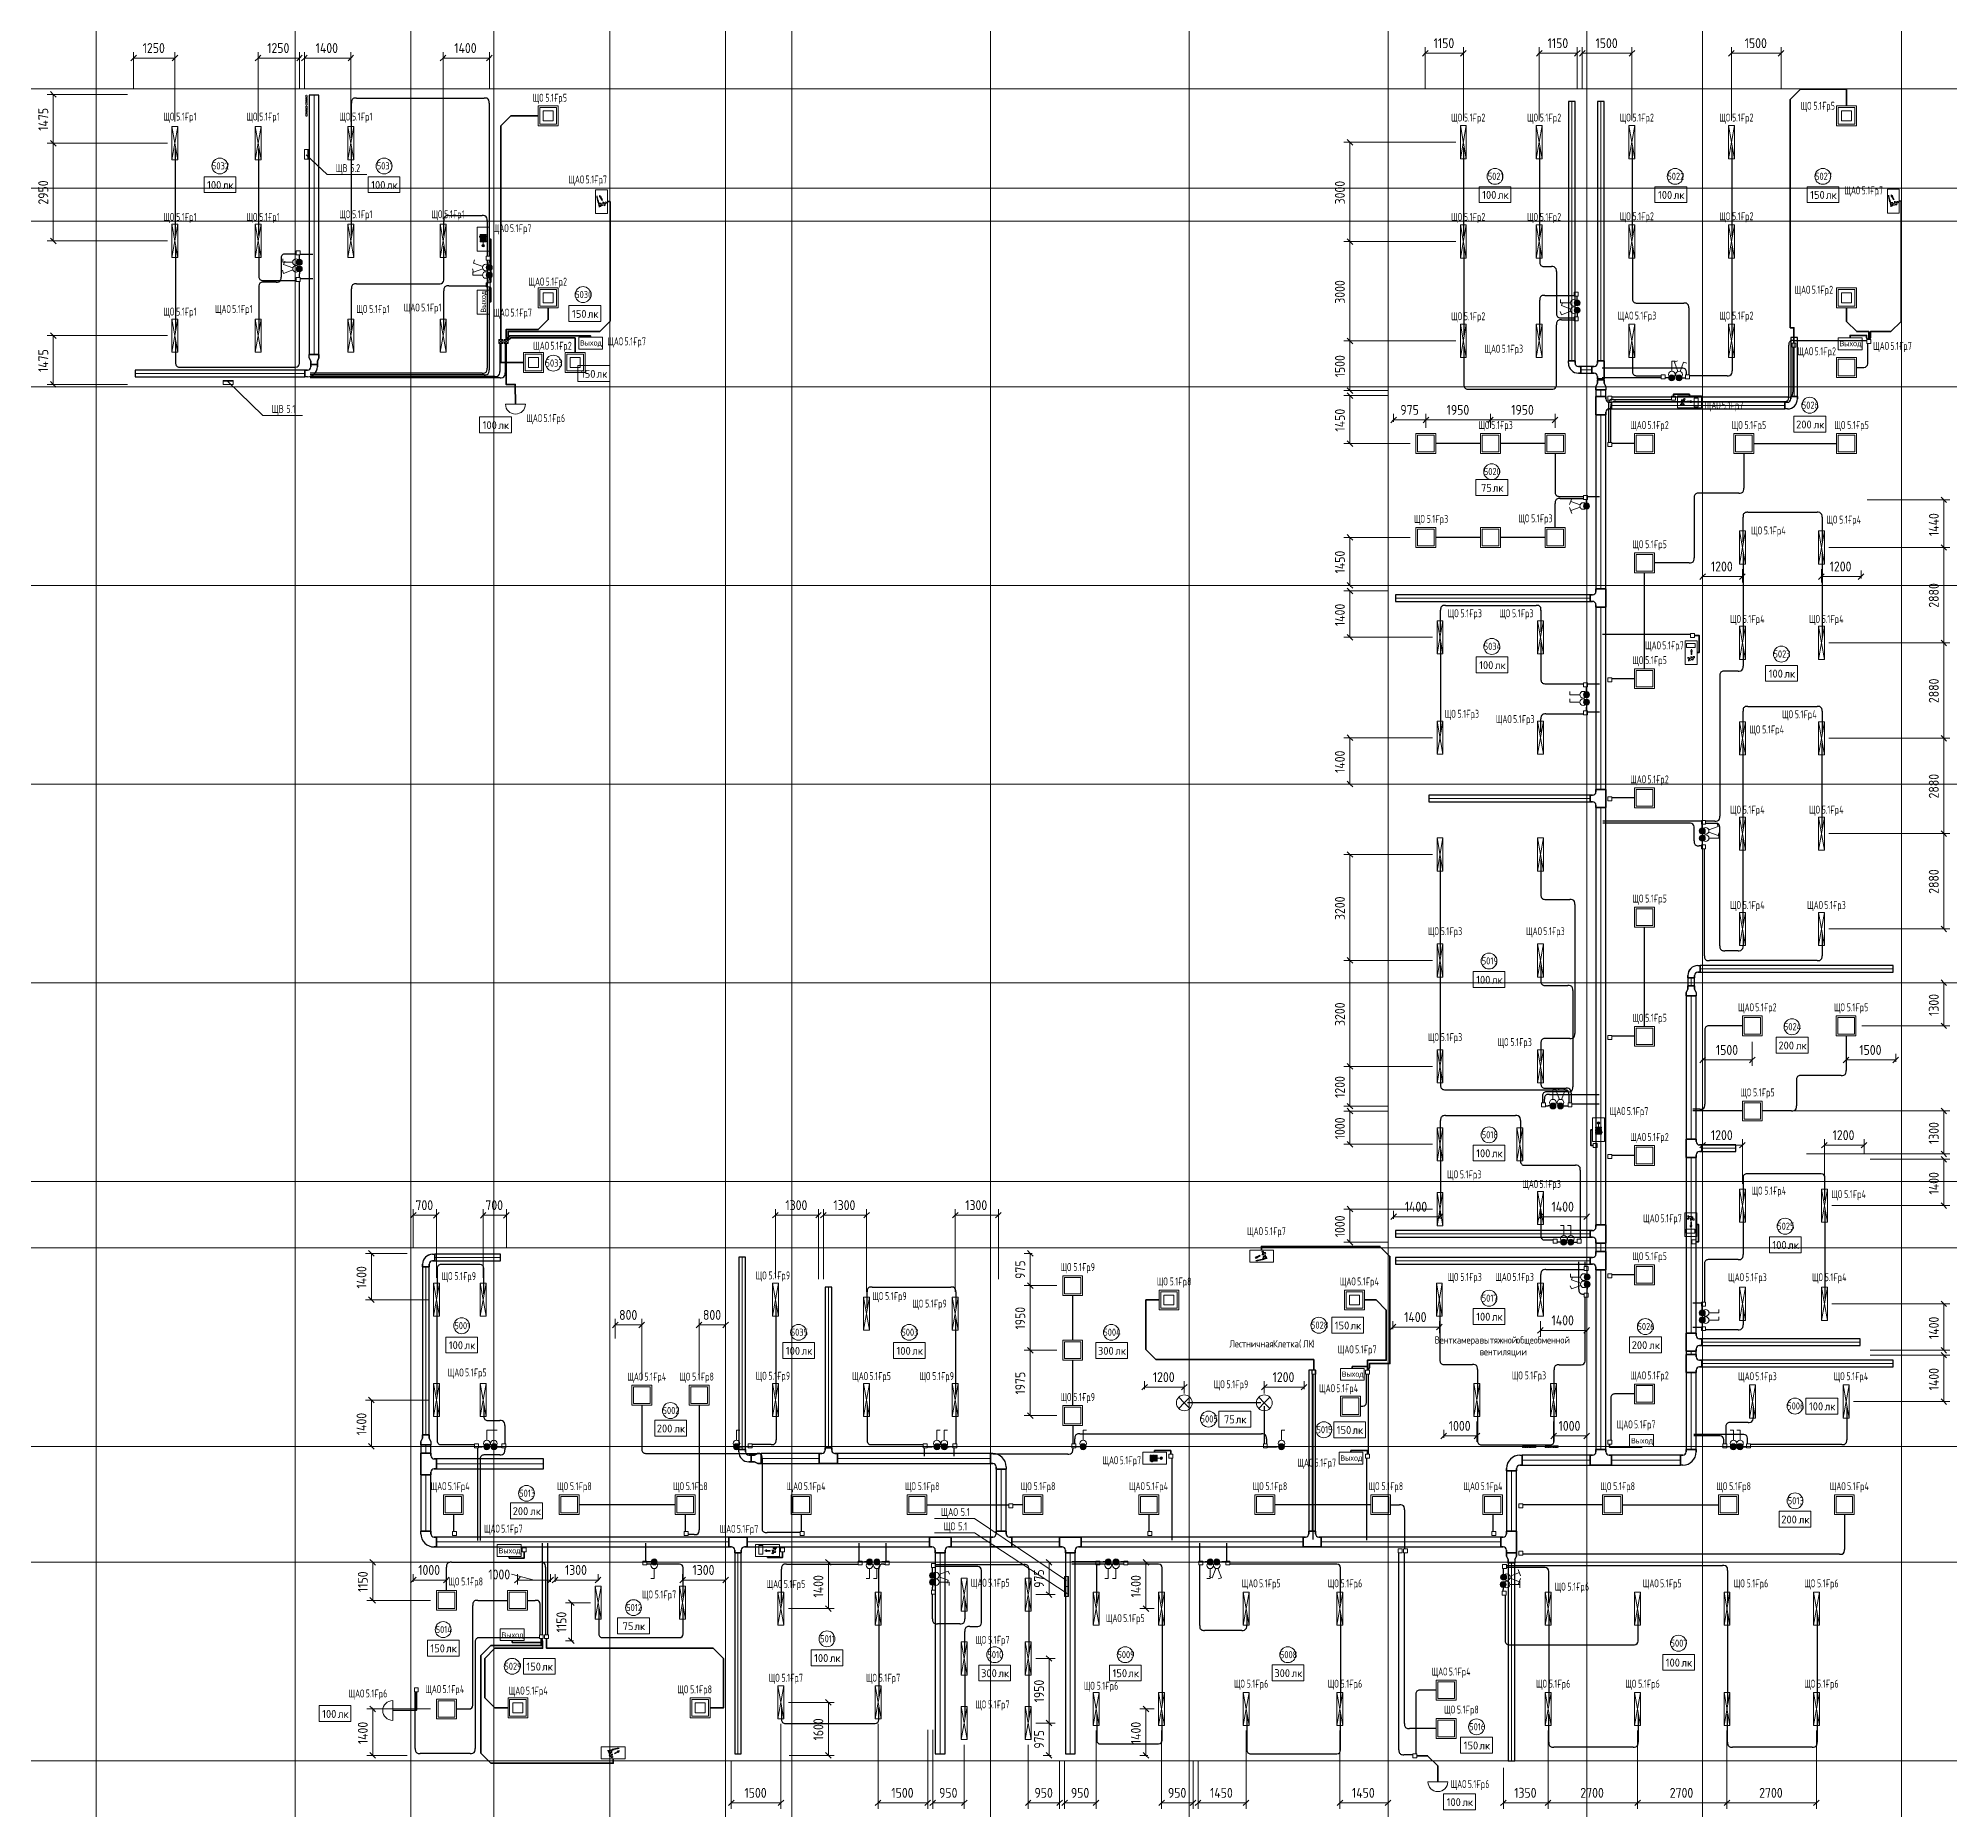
# Model space of a CAD drawing. Header units: millimetres. Extents: x -4730 to 98194, y -4296 to 93388.
# Drawn here: x 37246 to 94961, y 35526 to 89025 of the extents above; entities that cross this region are included whole.
import ezdxf

# ---------------------------------------------------------------- set-up
doc = ezdxf.new("R2010")
doc.units = ezdxf.units.MM
doc.linetypes.add('Линия сетки', pattern=[22.225, 12.7, -3.175, 3.175, -3.175])
doc.linetypes.add('Скрытая 0_75', pattern=[1.5, 0.75, -0.75])
for name, color, linetype, lineweight, true_color in [('Кабельные лотки', 5, 'Continuous', 25, 0x0000ff), ('Короба', 7, 'Continuous', 25, 0x008000), ('Линии', 7, 'Continuous', 9, 0x00a600), ('Опуск', 7, 'Скрытая 0_75', 18, 0x007f00), ('Соединительные детали кабельных лотков', 5, 'Continuous', 25, 0x0000ff), ('Соединительные детали коробов', 7, 'Continuous', 25, 0x008000), ('Типовые аннотации', 1, 'Continuous', 18, 0xff0000)]:
    doc.layers.add(name, color=color, linetype=linetype, lineweight=lineweight, true_color=true_color)
for name, color, linetype, lineweight in [('Марки помещений', 7, 'Continuous', 9), ('Марки силовых электроприборов', 7, 'Continuous', 9), ('Марки электрооборудования', 7, 'Continuous', 9), ('Осевая линия', 7, 'Continuous', 18), ('Оси', 7, 'Continuous', 9), ('Провода', 7, 'Continuous', 35), ('Размеры', 7, 'Continuous', 9), ('Размеры-120', 7, 'Continuous', 9), ('Текстовые примечания', 7, 'Continuous', 9)]:
    doc.layers.add(name, color=color, linetype=linetype, lineweight=lineweight)
doc.styles.add('Arial', font='arial.ttf', dxfattribs={"height": 156})
doc.styles.add('GOST Common', font='GOST_Common.ttf', dxfattribs={"width": 0.6, "height": 240})
doc.styles.add('GOST Common_1', font='GOST_Common.ttf', dxfattribs={"width": 0.9, "height": 300})
doc.styles.add('GOST Common_2', font='GOST_Common.ttf', dxfattribs={"height": 240})
doc.styles.add('GOST Common_3', font='GOST_Common.ttf', dxfattribs={"width": 0.8, "height": 216})
doc.styles.add('GOST Common_4', font='GOST_Common.ttf', dxfattribs={"width": 0.7, "height": 240})
doc.dimstyles.new('ADSK_Проверочный', dxfattribs={"dimscale": 304.8, "dimtxt": 301.714499, "dimasz": 0.556693, "dimexe": 0.590551, "dimexo": 0.590551, "dimgap": 0.19685, "dimtad": 1, "dimdec": 3, "dimrnd": 0.001, "dimdsep": 46, "dimtxsty": 'GOST Common_1', "dimblk1": 'OBLIQUE', "dimblk2": 'OBLIQUE', "dimsah": 1, "dimcen": 0.09, "dimazin": 0, "dimtfac": 1, "dimtdec": 4, "dimtix": 1, "dimtmove": 0, "dimatfit": 3, "dimfxl": 1, "dimtvp": 1, "dimtolj": 1, "dimtzin": 0, "dimarcsym": 2})
doc.dimstyles.new('ADSK_Проверочный_1', dxfattribs={"dimscale": 304.8, "dimtxt": 301.714499, "dimasz": 0.556693, "dimexe": 0.590551, "dimexo": 0.590551, "dimgap": 0.19685, "dimtad": 1, "dimdec": 3, "dimrnd": 0.001, "dimdsep": 46, "dimtxsty": 'GOST Common_1', "dimblk1": 'OBLIQUE', "dimblk2": 'OBLIQUE', "dimsah": 1, "dimcen": 0.09, "dimazin": 0, "dimtfac": 1, "dimtdec": 4, "dimtix": 1, "dimtmove": 1, "dimatfit": 3, "dimfxl": 1, "dimtvp": 1, "dimtolj": 1, "dimtzin": 0, "dimarcsym": 2})

msp = doc.modelspace()

# ---------------------------------------------------------------- texts
at = {"layer": 'Марки помещений', "char_height": 216, "attachment_point": 1, "style": 'GOST Common_3'}
for s, insert, width in [('5032', (42491.0845, 85277.2685), 584.9112), ('5031', (47466.8908, 85277.2685), 546.4302), ('5021', (81010.9359, 84963.6889), 546.4302), ('5022', (86433.7941, 84963.6889), 584.9112), ('5027', (90892.8249, 84963.6889), 584.9112), ('5030', (53458.2826, 81393.6585), 584.9112), ('5033', (52563.7029, 79323.654), 584.9112), ('5026', (90495.2113, 78052.217), 584.9112), ('5020', (80892.5775, 76046.469), 584.9112), ('5034', (80889.5335, 70768.7802), 600.3036), ('5023', (89638.7381, 70537.3903), 584.9112), ('5019', (80829.6599, 61268.0508), 546.4302), ('5024', (89953.0483, 59283.2075), 600.3036), ('5018', (80829.6599, 56018.4423), 546.4302), ('5025', (89751.8403, 53259.4085), 584.9112), ('5017', (80829.6599, 51085.5981), 546.4302), ('5001', (49809.7997, 50254.5233), 546.4302), ('5028', (75674.3211, 50269.5187), 584.9112), ('5026', (85531.6812, 50228.1954), 584.9112), ('5035', (59965.4292, 50055.3357), 584.9112), ('5003', (63306.8214, 50055.3357), 584.9112), ('5004', (69404.0585, 50055.3357), 600.3036), ('Лестничная', (73209.5657, 49705.8482), 1523.8476), ('\\fGOST Common|b0|i0|c204|p34|;\\W.8; ', (74466.8657, 49705.8482), 69.2658), ('Клетка', (74524.0157, 49705.8482), 954.3288), (' (', (75311.4157, 49705.8482), 153.924), ('ЛК', (75438.4157, 49705.8482), 330.9366), ('\\fGOST Common|b0|i0|c204|p34|;\\W.8;)', (75711.4657, 49705.8482), 84.6582), ('Венткамера', (79409.7926, 49821.4613), 1577.721), ('\\fGOST Common|b0|i0|c204|p34|;\\W.8; ', (80711.5426, 49821.4613), 69.2658), ('вытяжной', (80768.6926, 49821.4613), 1269.873), ('\\fGOST Common|b0|i0|c204|p34|;\\W.8; ', (81816.4426, 49821.4613), 69.2658), ('общеобменной', (81873.5926, 49821.4613), 1823.9994), ('вентиляции', (80768.6926, 49464.2738), 1523.8476), ('5002', (56096.4493, 47692.4911), 584.9112), ('5005', (72341.5009, 47436.0555), 584.9112), ('5006', (90052.6434, 47828.4594), 584.9112), ('5015', (75839.9844, 47113.4413), 546.4302), ('5013', (51766.8655, 45193.0695), 546.4302), ('5013', (90068.4834, 44966.8392), 546.4302), ('5012', (54997.5472, 41741.3172), 546.4302), ('5014', (49245.3748, 41077.7444), 561.8226), ('5011', (60855.9623, 40799.6483), 507.9492), ('5007', (86531.3885, 40666.7787), 584.9112), ('5029', (51319.5842, 39969.5158), 584.9112), ('5010', (65904.5812, 40319.6483), 546.4302), ('5009', (69829.0299, 40319.6483), 584.9112), ('5008', (74735.9864, 40319.6483), 584.9112), ('5016', (80452.3467, 38142.0002), 546.4302)]:
    msp.add_mtext(s, dxfattribs=dict(at, insert=insert, width=width))
at = {"layer": 'Марки помещений', "color": 190, "true_color": 0x8000ff, "char_height": 240, "attachment_point": 1, "style": 'GOST Common_2'}
for s, insert, width in [('100', (42345.9986, 84712.8608), 567.59475), ('лк', (42814.3111, 84712.8608), 413.67075), ('100', (47300.1228, 84712.8608), 567.59475), ('лк', (47768.4353, 84712.8608), 413.67075), ('100', (80844.168, 84413.1459), 567.59475), ('лк', (81312.4805, 84413.1459), 413.67075), ('100', (86152.5772, 84413.1459), 567.59475), ('лк', (86620.8897, 84413.1459), 413.67075), ('150', (90747.739, 84413.1459), 567.59475), ('лк', (91216.0515, 84413.1459), 413.67075), ('150', (53363.1468, 80820.978), 567.59475), ('лк', (53831.4593, 80820.978), 413.67075), ('150', (53631.9844, 79009.4111), 567.59475), ('лк', (54100.2969, 79009.4111), 413.67075), ('200', (90321.9254, 77479.6893), 634.9365), ('лк', (90845.8004, 77479.6893), 413.67075), ('75', (80806.8916, 75567.3937), 423.291), ('лк', (81156.1416, 75567.3937), 413.67075), ('100', (80752.6896, 70213.2388), 567.59475), ('лк', (81221.0021, 70213.2388), 413.67075), ('100', (89493.6522, 69955.955), 567.59475), ('лк', (89961.9647, 69955.955), 413.67075), ('100', (80662.892, 60711.3095), 567.59475), ('лк', (81131.2045, 60711.3095), 413.67075), ('200', (89788.0044, 58726.2395), 634.9365), ('лк', (90311.8794, 58726.2395), 413.67075), ('100', (80662.892, 55470.6676), 567.59475), ('лк', (81131.2045, 55470.6676), 413.67075), ('100', (89606.7544, 52701.5333), 567.59475), ('лк', (90075.0669, 52701.5333), 413.67075), ('150', (76393.2164, 50270.4434), 567.59475), ('100', (80662.892, 50536.3991), 567.59475), ('лк', (81131.2045, 50536.3991), 413.67075), ('100', (49643.0317, 49675.0543), 567.59475), ('лк', (76861.5289, 50270.4434), 413.67075), ('200', (85358.3953, 49676.6943), 634.9365), ('лк', (50111.3442, 49675.0543), 413.67075), ('100', (59820.3433, 49505.7265), 567.59475), ('лк', (60288.6558, 49505.7265), 413.67075), ('100', (63161.7356, 49505.7265), 567.59475), ('лк', (63630.0481, 49505.7265), 413.67075), ('300', (69243.2146, 49505.7265), 625.31625), ('лк', (69759.1521, 49505.7265), 413.67075), ('лк', (85882.2703, 49676.6943), 413.67075), ('75', (73047.3624, 47436.9802), 423.291), ('лк', (73396.6124, 47436.9802), 413.67075), ('100', (90710.3715, 47829.3841), 567.59475), ('лк', (91178.684, 47829.3841), 413.67075), ('200', (55923.1634, 47159.6217), 634.9365), ('лк', (56447.0384, 47159.6217), 413.67075), ('150', (76452.2666, 47114.3661), 567.59475), ('лк', (76920.5791, 47114.3661), 413.67075), ('200', (51571.8975, 44663.4198), 634.9365), ('лк', (52095.7725, 44663.4198), 413.67075), ('200', (89873.5154, 44411.7996), 634.9365), ('лк', (90397.3904, 44411.7996), 413.67075), ('75', (54890.1792, 41190.926), 423.291), ('лк', (55239.4292, 41190.926), 413.67075), ('150', (49086.6089, 40520.5447), 567.59475), ('лк', (49554.9214, 40520.5447), 413.67075), ('150', (51986.4569, 39970.4406), 567.59475), ('лк', (52454.7694, 39970.4406), 413.67075), ('100', (60673.3544, 40228.7762), 567.59475), ('лк', (61141.6669, 40228.7762), 413.67075), ('100', (86386.3026, 40089.4156), 567.59475), ('лк', (86854.6151, 40089.4156), 413.67075), ('300', (65713.8133, 39769.5058), 625.31625), ('лк', (66229.7508, 39769.5058), 413.67075), ('150', (69683.944, 39769.5058), 567.59475), ('лк', (70152.2565, 39769.5058), 413.67075), ('300', (74566.9005, 39772.3698), 625.31625), ('лк', (75082.838, 39772.3698), 413.67075), ('150', (80285.5788, 37587.5921), 567.59475), ('лк', (80753.8913, 37587.5921), 413.67075)]:
    msp.add_mtext(s, dxfattribs=dict(at, insert=insert, width=width))
at = {"layer": 'Марки силовых электроприборов', "char_height": 240, "attachment_point": 1, "style": 'GOST Common'}
for s, insert, width in [('ЩО', (52173.4104, 87347.9669), 340.55685), (' 5.1-', (52454.3979, 87347.9669), 455.99985), ('Гр', (52830.6354, 87347.9669), 253.9746), ('.5', (53040.1854, 87347.9669), 178.93665), ('ЩО', (41024.2614, 86779.0093), 340.55685), (' 5.1-', (41305.2489, 86779.0093), 455.99985), ('Гр', (41681.4864, 86779.0093), 253.9746), ('.1', (41891.0364, 86779.0093), 138.5316), ('ЩО', (43534.2614, 86779.0093), 340.55685), (' 5.1-', (43815.2489, 86779.0093), 455.99985), ('Гр', (44191.4864, 86779.0093), 253.9746), ('.1', (44401.0364, 86779.0093), 138.5316), ('ЩО', (46334.2614, 86779.0093), 340.55685), (' 5.1-', (46615.2489, 86779.0093), 455.99985), ('Гр', (46991.4864, 86779.0093), 253.9746), ('.1', (47201.0364, 86779.0093), 138.5316), ('ЩО', (79907.3414, 86749.0093), 340.55685), (' 5.1-', (80188.3289, 86749.0093), 455.99985), ('Гр', (80564.5664, 86749.0093), 253.9746), ('.2', (80774.1164, 86749.0093), 178.93665), ('ЩО', (82197.3414, 86749.0093), 340.55685), (' 5.1-', (82478.3289, 86749.0093), 455.99985), ('Гр', (82854.5664, 86749.0093), 253.9746), ('.2', (83064.1164, 86749.0093), 178.93665), ('ЩО', (84997.3414, 86749.0093), 340.55685), (' 5.1-', (85278.3289, 86749.0093), 455.99985), ('Гр', (85654.5664, 86749.0093), 253.9746), ('.2', (85864.1164, 86749.0093), 178.93665), ('ЩО', (88002.3413, 86749.0093), 340.55685), (' 5.1-', (88283.3288, 86749.0093), 455.99985), ('Гр', (88659.5663, 86749.0093), 253.9746), ('.2', (88869.1163, 86749.0093), 178.93665), ('ЩО', (90457.6359, 87104.5611), 340.55685), (' 5.1-', (90738.6234, 87104.5611), 455.99985), ('Гр', (91114.8609, 87104.5611), 253.9746), ('.5', (91324.4109, 87104.5611), 178.93665), ('ЩАО', (53251.967, 84879.5845), 502.17705), (' 5.1-', (53666.3045, 84879.5845), 455.99985), ('Гр', (54042.542, 84879.5845), 253.9746), ('.7', (54252.092, 84879.5845), 178.93665), ('ЩАО', (91779.1356, 84550.5042), 502.17705), (' 5.1-', (92193.4731, 84550.5042), 455.99985), ('Гр', (92569.7106, 84550.5042), 253.9746), ('.7', (92779.2606, 84550.5042), 178.93665), ('ЩО', (41024.2614, 83749.0093), 340.55685), (' 5.1-', (41305.2489, 83749.0093), 455.99985), ('Гр', (41681.4864, 83749.0093), 253.9746), ('.1', (41891.0364, 83749.0093), 138.5316), ('ЩО', (43534.2614, 83749.0093), 340.55685), (' 5.1-', (43815.2489, 83749.0093), 455.99985), ('Гр', (44191.4864, 83749.0093), 253.9746), ('.1', (44401.0364, 83749.0093), 138.5316), ('ЩО', (46334.2614, 83829.0093), 340.55685), (' 5.1-', (46615.2489, 83829.0093), 455.99985), ('Гр', (46991.4864, 83829.0093), 253.9746), ('.1', (47201.0364, 83829.0093), 138.5316), ('ЩО', (49119.2613, 83829.0093), 340.55685), (' 5.1-', (49400.2488, 83829.0093), 455.99985), ('Гр', (49776.4863, 83829.0093), 253.9746), ('.1', (49986.0363, 83829.0093), 138.5316), ('ЩО', (79907.3414, 83749.0093), 340.55685), (' 5.1-', (80188.3289, 83749.0093), 455.99985), ('Гр', (80564.5664, 83749.0093), 253.9746), ('.2', (80774.1164, 83749.0093), 178.93665), ('ЩО', (82197.3414, 83749.0093), 340.55685), (' 5.1-', (82478.3289, 83749.0093), 455.99985), ('Гр', (82854.5664, 83749.0093), 253.9746), ('.2', (83064.1164, 83749.0093), 178.93665), ('ЩО', (84997.3414, 83769.0093), 340.55685), (' 5.1-', (85278.3289, 83769.0093), 455.99985), ('Гр', (85654.5664, 83769.0093), 253.9746), ('.2', (85864.1164, 83769.0093), 178.93665), ('ЩО', (88002.3413, 83769.0093), 340.55685), (' 5.1-', (88283.3288, 83769.0093), 455.99985), ('Гр', (88659.5663, 83769.0093), 253.9746), ('.2', (88869.1163, 83769.0093), 178.93665), ('ЩАО', (50969.1173, 83408.6393), 502.17705), (' 5.1-', (51383.4548, 83408.6393), 455.99985), ('Гр', (51759.6923, 83408.6393), 253.9746), ('.7', (51969.2423, 83408.6393), 178.93665), ('ЩАО', (52046.687, 81794.436), 502.17705), (' 5.1-', (52461.0245, 81794.436), 455.99985), ('Гр', (52837.262, 81794.436), 253.9746), ('.2', (53046.812, 81794.436), 178.93665), ('ЩАО', (90273.967, 81550.5042), 502.17705), (' 5.1-', (90688.3045, 81550.5042), 455.99985), ('Гр', (91064.542, 81550.5042), 253.9746), ('.2', (91274.092, 81550.5042), 178.93665), ('ЩО', (41024.2614, 80889.0093), 340.55685), (' 5.1-', (41305.2489, 80889.0093), 455.99985), ('Гр', (41681.4864, 80889.0093), 253.9746), ('.1', (41891.0364, 80889.0093), 138.5316), ('ЩАО', (42581.463, 80969.0093), 502.17705), (' 5.1-', (42995.8005, 80969.0093), 455.99985), ('Гр', (43372.038, 80969.0093), 253.9746), ('.1', (43581.588, 80969.0093), 138.5316), ('ЩО', (46853.4824, 80969.0093), 340.55685), (' 5.1-', (47134.4699, 80969.0093), 455.99985), ('Гр', (47510.7074, 80969.0093), 253.9746), ('.1', (47720.2574, 80969.0093), 138.5316), ('ЩАО', (48285.1215, 81012.9411), 502.17705), (' 5.1-', (48699.459, 81012.9411), 455.99985), ('Гр', (49075.6965, 81012.9411), 253.9746), ('.1', (49285.2465, 81012.9411), 138.5316), ('ЩАО', (50985.0202, 80860.5254), 502.17705), (' 5.1-', (51399.3577, 80860.5254), 455.99985), ('Гр', (51775.5952, 80860.5254), 253.9746), ('.7', (51985.1452, 80860.5254), 178.93665), ('ЩО', (79907.3414, 80749.0093), 340.55685), (' 5.1-', (80188.3289, 80749.0093), 455.99985), ('Гр', (80564.5664, 80749.0093), 253.9746), ('.2', (80774.1164, 80749.0093), 178.93665), ('ЩАО', (84933.2614, 80769.0093), 502.17705), (' 5.1-', (85347.5989, 80769.0093), 455.99985), ('Гр', (85723.8364, 80769.0093), 253.9746), ('.3', (85933.3864, 80769.0093), 173.1645), ('ЩО', (88002.3413, 80769.0093), 340.55685), (' 5.1-', (88283.3288, 80769.0093), 455.99985), ('Гр', (88659.5663, 80769.0093), 253.9746), ('.2', (88869.1163, 80769.0093), 178.93665), ('ЩАО', (52190.3002, 79858.9553), 502.17705), (' 5.1-', (52604.6377, 79858.9553), 455.99985), ('Гр', (52980.8752, 79858.9553), 253.9746), ('.2', (53190.4252, 79858.9553), 178.93665), ('ЩАО', (54427.2121, 79991.2117), 502.17705), (' 5.1-', (54841.5496, 79991.2117), 455.99985), ('Гр', (55217.7871, 79991.2117), 253.9746), ('.7', (55427.3371, 79991.2117), 178.93665), ('ЩАО', (80911.2603, 79768.3879), 502.17705), (' 5.1-', (81325.5978, 79768.3879), 455.99985), ('Гр', (81701.8353, 79768.3879), 253.9746), ('.3', (81911.3853, 79768.3879), 173.1645), ('ЩАО', (90361.3667, 79691.0773), 502.17705), (' 5.1-', (90775.7042, 79691.0773), 455.99985), ('Гр', (91151.9417, 79691.0773), 253.9746), ('.2', (91361.4917, 79691.0773), 178.93665), ('ЩАО', (92647.6459, 79852.6958), 502.17705), (' 5.1-', (93061.9834, 79852.6958), 455.99985), ('Гр', (93438.2209, 79852.6958), 253.9746), ('.7', (93647.7709, 79852.6958), 178.93665), ('ЩАО', (87562.6027, 78064.0548), 502.17705), (' 5.1-', (87976.9402, 78064.0548), 455.99985), ('Гр', (88353.1777, 78064.0548), 253.9746), ('.7', (88562.7277, 78064.0548), 178.93665), ('ЩАО', (51981.4385, 77671.8971), 502.17705), (' 5.1-', (52395.776, 77671.8971), 455.99985), ('Гр', (52772.0135, 77671.8971), 253.9746), ('.6', (52981.5635, 77671.8971), 178.93665), ('ЩО', (80732.1253, 77465.1824), 340.55685), (' 5.1-', (81013.1128, 77465.1824), 455.99985), ('Гр', (81389.3503, 77465.1824), 253.9746), ('.3', (81598.9003, 77465.1824), 173.1645), ('ЩАО', (85312.287, 77464.0569), 502.17705), (' 5.1-', (85726.6245, 77464.0569), 455.99985), ('Гр', (86102.862, 77464.0569), 253.9746), ('.2', (86312.412, 77464.0569), 178.93665), ('ЩО', (88378.887, 77464.0569), 340.55685), (' 5.1-', (88659.8745, 77464.0569), 455.99985), ('Гр', (89036.112, 77464.0569), 253.9746), ('.5', (89245.662, 77464.0569), 178.93665), ('ЩО', (91478.887, 77464.0569), 340.55685), (' 5.1-', (91759.8745, 77464.0569), 455.99985), ('Гр', (92136.112, 77464.0569), 253.9746), ('.5', (92345.662, 77464.0569), 178.93665), ('ЩО', (78782.1253, 74630.1824), 340.55685), (' 5.1-', (79063.1128, 74630.1824), 455.99985), ('Гр', (79439.3503, 74630.1824), 253.9746), ('.3', (79648.9003, 74630.1824), 173.1645), ('ЩО', (81933.8107, 74645.5518), 340.55685), (' 5.1-', (82214.7982, 74645.5518), 455.99985), ('Гр', (82591.0357, 74645.5518), 253.9746), ('.3', (82800.5857, 74645.5518), 173.1645), ('ЩО', (91238.2955, 74607.8819), 340.55685), (' 5.1-', (91519.283, 74607.8819), 455.99985), ('Гр', (91895.5205, 74607.8819), 253.9746), ('.4', (92105.0705, 74607.8819), 196.2531), ('ЩО', (88962.6583, 74279.7936), 340.55685), (' 5.1-', (89243.6458, 74279.7936), 455.99985), ('Гр', (89619.8833, 74279.7936), 253.9746), ('.4', (89829.4333, 74279.7936), 196.2531), ('ЩО', (85378.887, 73864.0569), 340.55685), (' 5.1-', (85659.8745, 73864.0569), 455.99985), ('Гр', (86036.112, 73864.0569), 253.9746), ('.5', (86245.662, 73864.0569), 178.93665), ('ЩО', (79801.696, 71779.0093), 340.55685), (' 5.1-', (80082.6835, 71779.0093), 455.99985), ('Гр', (80458.921, 71779.0093), 253.9746), ('.3', (80668.471, 71779.0093), 173.1645), ('ЩО', (81357.5863, 71779.0093), 340.55685), (' 5.1-', (81638.5738, 71779.0093), 455.99985), ('Гр', (82014.8113, 71779.0093), 253.9746), ('.3', (82224.3613, 71779.0093), 173.1645), ('ЩО', (88325.5014, 71609.0093), 340.55685), (' 5.1-', (88606.4889, 71609.0093), 455.99985), ('Гр', (88982.7264, 71609.0093), 253.9746), ('.4', (89192.2764, 71609.0093), 196.2531), ('ЩО', (90710.5013, 71609.0093), 340.55685), (' 5.1-', (90991.4888, 71609.0093), 455.99985), ('Гр', (91367.7263, 71609.0093), 253.9746), ('.4', (91577.2763, 71609.0093), 196.2531), ('ЩАО', (85760.3, 70810.6954), 502.17705), (' 5.1-', (86174.6375, 70810.6954), 455.99985), ('Гр', (86550.875, 70810.6954), 253.9746), ('.7', (86760.425, 70810.6954), 178.93665), ('ЩО', (85378.887, 70364.0569), 340.55685), (' 5.1-', (85659.8745, 70364.0569), 455.99985), ('Гр', (86036.112, 70364.0569), 253.9746), ('.5', (86245.662, 70364.0569), 178.93665), ('ЩО', (79714.2184, 68744.0093), 340.55685), (' 5.1-', (79995.2059, 68744.0093), 455.99985), ('Гр', (80371.4434, 68744.0093), 253.9746), ('.3', (80580.9934, 68744.0093), 173.1645), ('ЩО', (89897.9433, 68729.0093), 340.55685), (' 5.1-', (90178.9308, 68729.0093), 455.99985), ('Гр', (90555.1683, 68729.0093), 253.9746), ('.4', (90764.7183, 68729.0093), 196.2531), ('ЩАО', (81256.4494, 68584.0093), 502.17705), (' 5.1-', (81670.7869, 68584.0093), 455.99985), ('Гр', (82047.0244, 68584.0093), 253.9746), ('.3', (82256.5744, 68584.0093), 173.1645), ('ЩО', (88911.5498, 68272.3948), 340.55685), (' 5.1-', (89192.5373, 68272.3948), 455.99985), ('Гр', (89568.7748, 68272.3948), 253.9746), ('.4', (89778.3248, 68272.3948), 196.2531), ('ЩАО', (85312.287, 66764.0569), 502.17705), (' 5.1-', (85726.6245, 66764.0569), 455.99985), ('Гр', (86102.862, 66764.0569), 253.9746), ('.2', (86312.412, 66764.0569), 178.93665), ('ЩО', (88325.5014, 65849.0093), 340.55685), (' 5.1-', (88606.4889, 65849.0093), 455.99985), ('Гр', (88982.7264, 65849.0093), 253.9746), ('.4', (89192.2764, 65849.0093), 196.2531), ('ЩО', (90710.5013, 65849.0093), 340.55685), (' 5.1-', (90991.4888, 65849.0093), 455.99985), ('Гр', (91367.7263, 65849.0093), 253.9746), ('.4', (91577.2763, 65849.0093), 196.2531), ('ЩО', (85378.887, 63164.0569), 340.55685), (' 5.1-', (85659.8745, 63164.0569), 455.99985), ('Гр', (86036.112, 63164.0569), 253.9746), ('.5', (86245.662, 63164.0569), 178.93665), ('ЩО', (88325.5014, 62969.0093), 340.55685), (' 5.1-', (88606.4889, 62969.0093), 455.99985), ('Гр', (88982.7264, 62969.0093), 253.9746), ('.4', (89192.2764, 62969.0093), 196.2531), ('ЩАО', (90653.2613, 62969.0093), 502.17705), (' 5.1-', (91067.5988, 62969.0093), 455.99985), ('Гр', (91443.8363, 62969.0093), 253.9746), ('.3', (91653.3863, 62969.0093), 173.1645), ('ЩО', (79204.8614, 62179.0093), 340.55685), (' 5.1-', (79485.8489, 62179.0093), 455.99985), ('Гр', (79862.0864, 62179.0093), 253.9746), ('.3', (80071.6364, 62179.0093), 173.1645), ('ЩАО', (82168.2614, 62179.0093), 502.17705), (' 5.1-', (82582.5989, 62179.0093), 455.99985), ('Гр', (82958.8364, 62179.0093), 253.9746), ('.3', (83168.3864, 62179.0093), 173.1645), ('ЩО', (85378.887, 59564.0569), 340.55685), (' 5.1-', (85659.8745, 59564.0569), 455.99985), ('Гр', (86036.112, 59564.0569), 253.9746), ('.5', (86245.662, 59564.0569), 178.93665), ('ЩАО', (88568.0053, 59880.1824), 502.17705), (' 5.1-', (88982.3428, 59880.1824), 455.99985), ('Гр', (89358.5803, 59880.1824), 253.9746), ('.2', (89568.1303, 59880.1824), 178.93665), ('ЩО', (91464.6053, 59880.1824), 340.55685), (' 5.1-', (91745.5928, 59880.1824), 455.99985), ('Гр', (92121.8303, 59880.1824), 253.9746), ('.5', (92331.3803, 59880.1824), 178.93665), ('ЩО', (79204.8614, 58979.0093), 340.55685), (' 5.1-', (79485.8489, 58979.0093), 455.99985), ('Гр', (79862.0864, 58979.0093), 253.9746), ('.3', (80071.6364, 58979.0093), 173.1645), ('ЩО', (81308.689, 58830.1602), 340.55685), (' 5.1-', (81589.6765, 58830.1602), 455.99985), ('Гр', (81965.914, 58830.1602), 253.9746), ('.3', (82175.464, 58830.1602), 173.1645), ('ЩО', (88634.6053, 57310.1824), 340.55685), (' 5.1-', (88915.5928, 57310.1824), 455.99985), ('Гр', (89291.8303, 57310.1824), 253.9746), ('.5', (89501.3803, 57310.1824), 178.93665), ('ЩАО', (84692.5458, 56745.5518), 502.17705), (' 5.1-', (85106.8833, 56745.5518), 455.99985), ('Гр', (85483.1208, 56745.5518), 253.9746), ('.7', (85692.6708, 56745.5518), 178.93665), ('ЩАО', (85312.287, 55964.0569), 502.17705), (' 5.1-', (85726.6245, 55964.0569), 455.99985), ('Гр', (86102.862, 55964.0569), 253.9746), ('.2', (86312.412, 55964.0569), 178.93665), ('ЩО', (79784.484, 54835.6736), 340.55685), (' 5.1-', (80065.4715, 54835.6736), 455.99985), ('Гр', (80441.709, 54835.6736), 253.9746), ('.3', (80651.259, 54835.6736), 173.1645), ('ЩАО', (82052.5556, 54546.5095), 502.17705), (' 5.1-', (82466.8931, 54546.5095), 455.99985), ('Гр', (82843.1306, 54546.5095), 253.9746), ('.3', (83052.6806, 54546.5095), 173.1645), ('ЩО', (88976.923, 54342.1465), 340.55685), (' 5.1-', (89257.9105, 54342.1465), 455.99985), ('Гр', (89634.148, 54342.1465), 253.9746), ('.4', (89843.698, 54342.1465), 196.2531), ('ЩО', (91385.3544, 54237.5386), 340.55685), (' 5.1-', (91666.3419, 54237.5386), 455.99985), ('Гр', (92042.5794, 54237.5386), 253.9746), ('.4', (92252.1294, 54237.5386), 196.2531), ('ЩАО', (73745.7414, 53120.1824), 502.17705), (' 5.1-', (74160.0789, 53120.1824), 455.99985), ('Гр', (74536.3164, 53120.1824), 253.9746), ('.7', (74745.8664, 53120.1824), 178.93665), ('ЩАО', (85703.2191, 53508.349), 502.17705), (' 5.1-', (86117.5566, 53508.349), 455.99985), ('Гр', (86493.7941, 53508.349), 253.9746), ('.7', (86703.3441, 53508.349), 178.93665), ('ЩО', (68112.3138, 52035.1824), 340.55685), (' 5.1-', (68393.3013, 52035.1824), 455.99985), ('Гр', (68769.5388, 52035.1824), 253.9746), ('.9', (68979.0888, 52035.1824), 178.93665), ('ЩО', (85378.887, 52364.0569), 340.55685), (' 5.1-', (85659.8745, 52364.0569), 455.99985), ('Гр', (86036.112, 52364.0569), 253.9746), ('.5', (86245.662, 52364.0569), 178.93665), ('ЩО', (49424.3538, 51762.1566), 340.55685), (' 5.1-', (49705.3413, 51762.1566), 455.99985), ('Гр', (50081.5788, 51762.1566), 253.9746), ('.9', (50291.1288, 51762.1566), 178.93665), ('ЩО', (58907.81, 51783.5407), 340.55685), (' 5.1-', (59188.7975, 51783.5407), 455.99985), ('Гр', (59565.035, 51783.5407), 253.9746), ('.9', (59774.585, 51783.5407), 178.93665), ('ЩО', (71020.9153, 51601.6539), 340.55685), (' 5.1-', (71301.9028, 51601.6539), 455.99985), ('Гр', (71678.1403, 51601.6539), 253.9746), ('.8', (71887.6903, 51601.6539), 178.93665), ('ЩАО', (76547.1153, 51601.6539), 502.17705), (' 5.1-', (76961.4528, 51601.6539), 455.99985), ('Гр', (77337.6903, 51601.6539), 253.9746), ('.4', (77547.2403, 51601.6539), 196.2531), ('ЩО', (79797.4423, 51739.0289), 340.55685), (' 5.1-', (80078.4298, 51739.0289), 455.99985), ('Гр', (80454.6673, 51739.0289), 253.9746), ('.3', (80664.2173, 51739.0289), 173.1645), ('ЩАО', (81236.5279, 51739.0289), 502.17705), (' 5.1-', (81650.8654, 51739.0289), 455.99985), ('Гр', (82027.1029, 51739.0289), 253.9746), ('.3', (82236.6529, 51739.0289), 173.1645), ('ЩАО', (88268.2614, 51729.0092), 502.17705), (' 5.1-', (88682.5989, 51729.0092), 455.99985), ('Гр', (89058.8364, 51729.0092), 253.9746), ('.3', (89268.3864, 51729.0092), 173.1645), ('ЩО', (90800.5014, 51729.0092), 340.55685), (' 5.1-', (91081.4889, 51729.0092), 455.99985), ('Гр', (91457.7264, 51729.0092), 253.9746), ('.4', (91667.2764, 51729.0092), 196.2531), ('ЩО', (62428.1402, 51159.0702), 340.55685), (' 5.1-', (62709.1277, 51159.0702), 455.99985), ('Гр', (63085.3652, 51159.0702), 253.9746), ('.9', (63294.9152, 51159.0702), 178.93665), ('ЩО', (63636.6643, 50932.6893), 340.55685), (' 5.1-', (63917.6518, 50932.6893), 455.99985), ('Гр', (64293.8893, 50932.6893), 253.9746), ('.9', (64503.4393, 50932.6893), 178.93665), ('ЩАО', (76485.7414, 49550.1824), 502.17705), (' 5.1-', (76900.0789, 49550.1824), 455.99985), ('Гр', (77276.3164, 49550.1824), 253.9746), ('.7', (77485.8664, 49550.1824), 178.93665), ('ЩАО', (49611.3182, 48852.7794), 502.17705), (' 5.1-', (50025.6557, 48852.7794), 455.99985), ('Гр', (50401.8932, 48852.7794), 253.9746), ('.5', (50611.4432, 48852.7794), 178.93665), ('ЩАО', (55030.8053, 48727.2169), 502.17705), (' 5.1-', (55445.1428, 48727.2169), 455.99985), ('Гр', (55821.3803, 48727.2169), 253.9746), ('.4', (56030.9303, 48727.2169), 196.2531), ('ЩО', (56602.8465, 48727.2169), 340.55685), (' 5.1-', (56883.834, 48727.2169), 455.99985), ('Гр', (57260.0715, 48727.2169), 253.9746), ('.8', (57469.6215, 48727.2169), 178.93665), ('ЩО', (58907.81, 48753.5407), 340.55685), (' 5.1-', (59188.7975, 48753.5407), 455.99985), ('Гр', (59565.035, 48753.5407), 253.9746), ('.9', (59774.585, 48753.5407), 178.93665), ('ЩАО', (61820.7414, 48744.0093), 502.17705), (' 5.1-', (62235.0789, 48744.0093), 455.99985), ('Гр', (62611.3164, 48744.0093), 253.9746), ('.5', (62820.8664, 48744.0093), 178.93665), ('ЩО', (63854.106, 48744.0093), 340.55685), (' 5.1-', (64135.0935, 48744.0093), 455.99985), ('Гр', (64511.331, 48744.0093), 253.9746), ('.9', (64720.881, 48744.0093), 178.93665), ('ЩО', (72738.9713, 48496.5136), 340.55685), (' 5.1-', (73019.9588, 48496.5136), 455.99985), ('Гр', (73396.1963, 48496.5136), 253.9746), ('.9', (73605.7463, 48496.5136), 178.93665), ('ЩО', (81739.5966, 48764.0569), 340.55685), (' 5.1-', (82020.5841, 48764.0569), 455.99985), ('Гр', (82396.8216, 48764.0569), 253.9746), ('.3', (82606.3716, 48764.0569), 173.1645), ('ЩАО', (85312.287, 48764.0569), 502.17705), (' 5.1-', (85726.6245, 48764.0569), 455.99985), ('Гр', (86102.862, 48764.0569), 253.9746), ('.2', (86312.412, 48764.0569), 178.93665), ('ЩАО', (88569.7797, 48739.0092), 502.17705), (' 5.1-', (88984.1172, 48739.0092), 455.99985), ('Гр', (89360.3547, 48739.0092), 253.9746), ('.3', (89569.9047, 48739.0092), 173.1645), ('ЩО', (91455.5014, 48739.0092), 340.55685), (' 5.1-', (91736.4889, 48739.0092), 455.99985), ('Гр', (92112.7264, 48739.0092), 253.9746), ('.4', (92322.2764, 48739.0092), 196.2531), ('ЩО', (68112.3138, 48110.1824), 340.55685), (' 5.1-', (68393.3013, 48110.1824), 455.99985), ('Гр', (68769.5388, 48110.1824), 253.9746), ('.9', (68979.0888, 48110.1824), 178.93665), ('ЩАО', (75919.1724, 48376.5136), 502.17705), (' 5.1-', (76333.5099, 48376.5136), 455.99985), ('Гр', (76709.7474, 48376.5136), 253.9746), ('.4', (76919.2974, 48376.5136), 196.2531), ('ЩАО', (84907.1278, 47285.1824), 502.17705), (' 5.1-', (85321.4653, 47285.1824), 455.99985), ('Гр', (85697.7028, 47285.1824), 253.9746), ('.7', (85907.2528, 47285.1824), 178.93665), ('ЩАО', (69377.5484, 46200.3654), 502.17705), (' 5.1-', (69791.8859, 46200.3654), 455.99985), ('Гр', (70168.1234, 46200.3654), 253.9746), ('.7', (70377.6734, 46200.3654), 178.93665), ('ЩАО', (75264.6236, 46129.3441), 502.17705), (' 5.1-', (75678.9611, 46129.3441), 455.99985), ('Гр', (76055.1986, 46129.3441), 253.9746), ('.7', (76264.7486, 46129.3441), 178.93665), ('ЩАО', (49093.8968, 45418.8705), 502.17705), (' 5.1-', (49508.2343, 45418.8705), 455.99985), ('Гр', (49884.4718, 45418.8705), 253.9746), ('.4', (50094.0218, 45418.8705), 196.2531), ('ЩО', (52913.763, 45418.8705), 340.55685), (' 5.1-', (53194.7505, 45418.8705), 455.99985), ('Гр', (53570.988, 45418.8705), 253.9746), ('.8', (53780.538, 45418.8705), 178.93665), ('ЩО', (56413.763, 45418.8705), 340.55685), (' 5.1-', (56694.7505, 45418.8705), 455.99985), ('Гр', (57070.988, 45418.8705), 253.9746), ('.8', (57280.538, 45418.8705), 178.93665), ('ЩАО', (59839.963, 45418.8705), 502.17705), (' 5.1-', (60254.3005, 45418.8705), 455.99985), ('Гр', (60630.538, 45418.8705), 253.9746), ('.4', (60840.088, 45418.8705), 196.2531), ('ЩО', (63413.763, 45418.8705), 340.55685), (' 5.1-', (63694.7505, 45418.8705), 455.99985), ('Гр', (64070.988, 45418.8705), 253.9746), ('.8', (64280.538, 45418.8705), 178.93665), ('ЩО', (66913.763, 45418.8705), 340.55685), (' 5.1-', (67194.7505, 45418.8705), 455.99985), ('Гр', (67570.988, 45418.8705), 253.9746), ('.8', (67780.538, 45418.8705), 178.93665), ('ЩАО', (70179.963, 45418.8705), 502.17705), (' 5.1-', (70594.3005, 45418.8705), 455.99985), ('Гр', (70970.538, 45418.8705), 253.9746), ('.4', (71180.088, 45418.8705), 196.2531), ('ЩО', (73913.763, 45418.8705), 340.55685), (' 5.1-', (74194.7505, 45418.8705), 455.99985), ('Гр', (74570.988, 45418.8705), 253.9746), ('.8', (74780.538, 45418.8705), 178.93665), ('ЩО', (77413.763, 45418.8705), 340.55685), (' 5.1-', (77694.7505, 45418.8705), 455.99985), ('Гр', (78070.988, 45418.8705), 253.9746), ('.8', (78280.538, 45418.8705), 178.93665), ('ЩАО', (80277.0438, 45418.8705), 502.17705), (' 5.1-', (80691.3813, 45418.8705), 455.99985), ('Гр', (81067.6188, 45418.8705), 253.9746), ('.4', (81277.1688, 45418.8705), 196.2531), ('ЩО', (84413.763, 45418.8705), 340.55685), (' 5.1-', (84694.7505, 45418.8705), 455.99985), ('Гр', (85070.988, 45418.8705), 253.9746), ('.8', (85280.538, 45418.8705), 178.93665), ('ЩО', (87913.763, 45418.8705), 340.55685), (' 5.1-', (88194.7505, 45418.8705), 455.99985), ('Гр', (88570.988, 45418.8705), 253.9746), ('.8', (88780.538, 45418.8705), 178.93665), ('ЩАО', (91339.963, 45418.8705), 502.17705), (' 5.1-', (91754.3005, 45418.8705), 455.99985), ('Гр', (92130.538, 45418.8705), 253.9746), ('.4', (92340.088, 45418.8705), 196.2531), ('ЩАО', (50703.1409, 44136.4089), 502.17705), (' 5.1-', (51117.4784, 44136.4089), 455.99985), ('Гр', (51493.7159, 44136.4089), 253.9746), ('.7', (51703.2659, 44136.4089), 178.93665), ('ЩАО', (57819.4326, 44130.4765), 502.17705), (' 5.1-', (58233.7701, 44130.4765), 455.99985), ('Гр', (58610.0076, 44130.4765), 253.9746), ('.7', (58819.5576, 44130.4765), 178.93665), ('ЩО', (49631.4209, 42541.1778), 340.55685), (' 5.1-', (49912.4084, 42541.1778), 455.99985), ('Гр', (50288.6459, 42541.1778), 253.9746), ('.8', (50498.1959, 42541.1778), 178.93665), ('ЩО', (55473.4426, 42148.821), 340.55685), (' 5.1-', (55754.4301, 42148.821), 455.99985), ('Гр', (56130.6676, 42148.821), 253.9746), ('.7', (56340.2176, 42148.821), 178.93665), ('ЩАО', (59235.7414, 42464.0093), 502.17705), (' 5.1-', (59650.0789, 42464.0093), 455.99985), ('Гр', (60026.3164, 42464.0093), 253.9746), ('.5', (60235.8664, 42464.0093), 178.93665), ('ЩАО', (65403.7814, 42502.2744), 502.17705), (' 5.1-', (65818.1189, 42502.2744), 455.99985), ('Гр', (66194.3564, 42502.2744), 253.9746), ('.5', (66403.9064, 42502.2744), 178.93665), ('ЩАО', (73585.1486, 42484.0093), 502.17705), (' 5.1-', (73999.4861, 42484.0093), 455.99985), ('Гр', (74375.7236, 42484.0093), 253.9746), ('.5', (74585.2736, 42484.0093), 178.93665), ('ЩО', (76182.3414, 42484.0093), 340.55685), (' 5.1-', (76463.3289, 42484.0093), 455.99985), ('Гр', (76839.5664, 42484.0093), 253.9746), ('.6', (77049.1164, 42484.0093), 178.93665), ('ЩО', (83033.1748, 42384.1563), 340.55685), (' 5.1-', (83314.1623, 42384.1563), 455.99985), ('Гр', (83690.3998, 42384.1563), 253.9746), ('.6', (83899.9498, 42384.1563), 178.93665), ('ЩАО', (85693.6974, 42484.0093), 502.17705), (' 5.1-', (86108.0349, 42484.0093), 455.99985), ('Гр', (86484.2724, 42484.0093), 253.9746), ('.5', (86693.8224, 42484.0093), 178.93665), ('ЩО', (88442.0644, 42484.0093), 340.55685), (' 5.1-', (88723.0519, 42484.0093), 455.99985), ('Гр', (89099.2894, 42484.0093), 253.9746), ('.6', (89308.8394, 42484.0093), 178.93665), ('ЩО', (90567.3414, 42484.0093), 340.55685), (' 5.1-', (90848.3289, 42484.0093), 455.99985), ('Гр', (91224.5664, 42484.0093), 253.9746), ('.6', (91434.1164, 42484.0093), 178.93665), ('ЩАО', (69481.418, 41432.5405), 502.17705), (' 5.1-', (69895.7555, 41432.5405), 455.99985), ('Гр', (70271.993, 41432.5405), 253.9746), ('.5', (70481.543, 41432.5405), 178.93665), ('ЩО', (65537.3414, 40779.0093), 340.55685), (' 5.1-', (65818.3289, 40779.0093), 455.99985), ('Гр', (66194.5664, 40779.0093), 253.9746), ('.7', (66404.1164, 40779.0093), 178.93665), ('ЩАО', (48930.8053, 39290.1824), 502.17705), (' 5.1-', (49345.1428, 39290.1824), 455.99985), ('Гр', (49721.3803, 39290.1824), 253.9746), ('.4', (49930.9303, 39290.1824), 196.2531), ('ЩО', (56544.8026, 39283.4247), 340.55685), (' 5.1-', (56825.7901, 39283.4247), 455.99985), ('Гр', (57202.0276, 39283.4247), 253.9746), ('.8', (57411.5776, 39283.4247), 178.93665), ('ЩО', (59302.3414, 39634.0093), 340.55685), (' 5.1-', (59583.3289, 39634.0093), 455.99985), ('Гр', (59959.5664, 39634.0093), 253.9746), ('.7', (60169.1164, 39634.0093), 178.93665), ('ЩО', (62237.3414, 39634.0093), 340.55685), (' 5.1-', (62518.3289, 39634.0093), 455.99985), ('Гр', (62894.5664, 39634.0093), 253.9746), ('.7', (63104.1164, 39634.0093), 178.93665), ('ЩО', (68816.9814, 39391.9015), 340.55685), (' 5.1-', (69097.9689, 39391.9015), 455.99985), ('Гр', (69474.2064, 39391.9015), 253.9746), ('.6', (69683.7564, 39391.9015), 178.93665), ('ЩО', (73347.3414, 39454.0093), 340.55685), (' 5.1-', (73628.3289, 39454.0093), 455.99985), ('Гр', (74004.5664, 39454.0093), 253.9746), ('.6', (74214.1164, 39454.0093), 178.93665), ('ЩО', (76182.3414, 39454.0093), 340.55685), (' 5.1-', (76463.3289, 39454.0093), 455.99985), ('Гр', (76839.5664, 39454.0093), 253.9746), ('.6', (77049.1164, 39454.0093), 178.93665), ('ЩАО', (79315.8617, 39821.1538), 502.17705), (' 5.1-', (79730.1992, 39821.1538), 455.99985), ('Гр', (80106.4367, 39821.1538), 253.9746), ('.4', (80315.9867, 39821.1538), 196.2531), ('ЩО', (82467.3414, 39454.0093), 340.55685), (' 5.1-', (82748.3289, 39454.0093), 455.99985), ('Гр', (83124.5664, 39454.0093), 253.9746), ('.6', (83334.1164, 39454.0093), 178.93665), ('ЩО', (85167.3414, 39454.0093), 340.55685), (' 5.1-', (85448.3289, 39454.0093), 455.99985), ('Гр', (85824.5664, 39454.0093), 253.9746), ('.6', (86034.1164, 39454.0093), 178.93665), ('ЩО', (90567.3414, 39454.0093), 340.55685), (' 5.1-', (90848.3289, 39454.0093), 455.99985), ('Гр', (91224.5664, 39454.0093), 253.9746), ('.6', (91434.1164, 39454.0093), 178.93665), ('ЩАО', (46614.5764, 39159.1861), 502.17705), (' 5.1-', (47028.9139, 39159.1861), 455.99985), ('Гр', (47405.1514, 39159.1861), 253.9746), ('.6', (47614.7014, 39159.1861), 178.93665), ('ЩАО', (51451.0026, 39243.4247), 502.17705), (' 5.1-', (51865.3401, 39243.4247), 455.99985), ('Гр', (52241.5776, 39243.4247), 253.9746), ('.4', (52451.1276, 39243.4247), 196.2531), ('ЩО', (65537.3414, 38829.0093), 340.55685), (' 5.1-', (65818.3289, 38829.0093), 455.99985), ('Гр', (66194.5664, 38829.0093), 253.9746), ('.7', (66404.1164, 38829.0093), 178.93665), ('ЩО', (79695.7036, 38672.5144), 340.55685), (' 5.1-', (79976.6911, 38672.5144), 455.99985), ('Гр', (80352.9286, 38672.5144), 253.9746), ('.8', (80562.4786, 38672.5144), 178.93665), ('ЩАО', (79889.8816, 36424.7779), 502.17705), (' 5.1-', (80304.2191, 36424.7779), 455.99985), ('Гр', (80680.4566, 36424.7779), 253.9746), ('.6', (80890.0066, 36424.7779), 178.93665)]:
    msp.add_mtext(s, dxfattribs=dict(at, insert=insert, width=width))
at = {"layer": 'Марки электрооборудования', "char_height": 240, "attachment_point": 1, "style": 'GOST Common_4'}
for s, insert, width in [('ЩВ', (46220.807, 85222.6264), 397.316325), (' 5.2', (46548.6258, 85222.6264), 430.9872), ('ЩВ', (44294.5582, 77948.9568), 397.316325), (' 5.1', (44622.3769, 77948.9568), 383.847975), ('ЩАО', (64501.7212, 44639.2307), 585.873225), (' 5.1', (64985.1149, 44639.2307), 383.847975), ('ЩО', (64579.4212, 44206.584), 397.316325), (' 5.1', (64907.2399, 44206.584), 383.847975)]:
    msp.add_mtext(s, dxfattribs=dict(at, insert=insert, width=width))
at = {"layer": 'Текстовые примечания', "color": 96, "true_color": 0x008000, "char_height": 240, "attachment_point": 1, "style": 'GOST Common_2'}
for s, insert, width in [('100', (50664.5025, 77460.1148), 567.59475), ('лк', (51132.815, 77460.1148), 413.67075), ('100', (45819.7414, 38540.3768), 567.59475), ('лк', (46288.0539, 38540.3768), 413.67075), ('100', (79770.2488, 35875.7421), 567.59475), ('лк', (80238.5613, 35875.7421), 413.67075)]:
    msp.add_mtext(s, dxfattribs=dict(at, insert=insert, width=width))
at = {"layer": 'Типовые аннотации', "color": 96, "lineweight": 9, "true_color": 0x008000, "insert": (50607.5806, 80735.125), "char_height": 156, "width": 769.62, "attachment_point": 1, "rotation": 90, "style": 'Arial'}
msp.add_mtext('Выход', dxfattribs=at)
at = {"layer": 'Типовые аннотации', "color": 96, "lineweight": 9, "true_color": 0x008000, "char_height": 156, "width": 769.62, "attachment_point": 1, "style": 'Arial'}
for insert in [(53601.675, 79901.2306), (91631.675, 79881.2306), (76601.675, 48761.2306), (76561.675, 46226.2306), (85336.5115, 46747.4194), (51145.125, 43427.4194), (51235.125, 40882.4194)]:
    msp.add_mtext('Выход', dxfattribs=dict(at, insert=insert))

# ---------------------------------------------------------------- blocks, each defined once
blk = doc.blocks.new('M_Горизонтальный изгиб-колено для канального - Стандартная-2475426-Тех_ этаж')
at = {"layer": 'Соединительные детали кабельных лотков'}
for p, q in [((-325, 150), (-325, 150)), ((-325, 150), (-325, -150)), ((-325, -150), (-325, 150)), ((-325, 150), (-250, 150)), ((-250, 150), (-325, 150)), ((-150, 250), (-150, 325)), ((150, 325), (-150, 325)), ((-150, 325), (150, 325)), ((-150, 325), (-150, 325)), ((-150, 325), (-150, 250)), ((150, 250), (150, 325)), ((150, 325), (150, 325)), ((150, 325), (150, 250)), ((-325, -150), (-325, -150)), ((-250, -150), (-325, -150)), ((-250, -150), (-325, -150))]:
    blk.add_line(p, q, dxfattribs=at)
for radius, end in [(100, 360), (400, 360), (100, 0), (400, 0)]:
    blk.add_arc((-250, 250), radius, 270, end, dxfattribs=at)
blk = doc.blocks.new('M_Переходный патрубок для канального - Стандартная-3210953-Тех_ этаж')
at = {"layer": 'Соединительные детали кабельных лотков'}
for p, q in [((0, 150), (0, 150)), ((0, 150), (0, -150)), ((0, -150), (0, 150)), ((0, 150), (100, 150)), ((100, 150), (0, 150)), ((100, 150), (100, 150)), ((100, 150), (200, 100)), ((200, 100), (100, 150)), ((200, 100), (300, 100)), ((200, 100), (200, 100)), ((300, 100), (200, 100)), ((300, -100), (300, 100)), ((300, 100), (300, -100)), ((300, 100), (300, 100)), ((0, -150), (0, -150)), ((100, -150), (0, -150)), ((100, -150), (0, -150)), ((100, -150), (200, -100)), ((200, -100), (100, -150)), ((100, -150), (100, -150)), ((200, -100), (300, -100)), ((200, -100), (200, -100)), ((300, -100), (200, -100)), ((300, -100), (300, -100))]:
    blk.add_line(p, q, dxfattribs=at)
blk = doc.blocks.new('M_Горизонтальный изгиб-колено для канального - Стандартная-2451758-Тех_ этаж')
at = {"layer": 'Соединительные детали кабельных лотков'}
for p, q in [((-275, 100), (-275, 100)), ((-275, 100), (-275, -100)), ((-275, -100), (-275, 100)), ((-275, 100), (-200, 100)), ((-200, 100), (-275, 100)), ((-100, 200), (-100, 275)), ((100, 275), (-100, 275)), ((-100, 275), (100, 275)), ((-100, 275), (-100, 275)), ((-100, 275), (-100, 200)), ((100, 200), (100, 275)), ((100, 275), (100, 275)), ((100, 275), (100, 200)), ((-275, -100), (-275, -100)), ((-200, -100), (-275, -100)), ((-200, -100), (-275, -100))]:
    blk.add_line(p, q, dxfattribs=at)
for radius, end in [(100, 360), (300, 360), (100, 0), (300, 0)]:
    blk.add_arc((-200, 200), radius, 270, end, dxfattribs=at)
blk = doc.blocks.new('M_Горизонтальный тройник для канального - Радиус 100 мм-2451883-Тех_ этаж')
at = {"layer": 'Соединительные детали кабельных лотков'}
for p, q in [((275, 100), (-275, 100)), ((-275, 100), (-275, -100)), ((-275, -100), (-275, 100)), ((-275, 100), (275, 100)), ((-275, 100), (-275, 100)), ((275, -100), (275, 100)), ((275, 100), (275, -100)), ((275, 100), (275, 100)), ((-275, -100), (-200, -100)), ((-200, -100), (-275, -100)), ((-275, -100), (-275, -100)), ((-100, -200), (-100, -275)), ((-100, -275), (-100, -200)), ((-100, -275), (100, -275)), ((100, -275), (-100, -275)), ((-100, -275), (-100, -275)), ((100, -275), (100, -200)), ((100, -200), (100, -275)), ((100, -275), (100, -275)), ((200, -100), (275, -100)), ((275, -100), (200, -100)), ((275, -100), (275, -100))]:
    blk.add_line(p, q, dxfattribs=at)
for centre, start, end in [((-200, -200), 0, 90), ((-200, -200), 0, 90), ((200, -200), 90, 180), ((200, -200), 90, 180)]:
    blk.add_arc(centre, 100, start, end, dxfattribs=at)
blk = doc.blocks.new('M_Горизонтальный тройник для канального - Радиус 100 мм-2745902-Тех_ этаж')
at = {"layer": 'Соединительные детали кабельных лотков'}
for p, q in [((275, 150), (-275, 150)), ((-275, 150), (-275, -150)), ((-275, -150), (-275, 150)), ((-275, 150), (275, 150)), ((-275, 150), (-275, 150)), ((275, -150), (275, 150)), ((275, 150), (275, -150)), ((275, 150), (275, 150)), ((-275, -150), (-200, -150)), ((-200, -150), (-275, -150)), ((-275, -150), (-275, -150)), ((-100, -250), (-100, -325)), ((-100, -325), (-100, -250)), ((-100, -325), (100, -325)), ((100, -325), (-100, -325)), ((-100, -325), (-100, -325)), ((100, -325), (100, -250)), ((100, -250), (100, -325)), ((100, -325), (100, -325)), ((200, -150), (275, -150)), ((275, -150), (200, -150)), ((275, -150), (275, -150))]:
    blk.add_line(p, q, dxfattribs=at)
for centre, start, end in [((-200, -250), 0, 90), ((-200, -250), 0, 90), ((200, -250), 90, 180), ((200, -250), 90, 180)]:
    blk.add_arc(centre, 100, start, end, dxfattribs=at)
blk = doc.blocks.new('M_Горизонтальный тройник для канального - Радиус 100 мм-2474834-Тех_ этаж')
at = {"layer": 'Соединительные детали кабельных лотков'}
for p, q in [((325, 150), (-325, 150)), ((-325, 150), (-325, -150)), ((-325, -150), (-325, 150)), ((-325, 150), (325, 150)), ((-325, 150), (-325, 150)), ((325, -150), (325, 150)), ((325, 150), (325, -150)), ((325, 150), (325, 150)), ((-325, -150), (-250, -150)), ((-250, -150), (-325, -150)), ((-325, -150), (-325, -150)), ((-150, -250), (-150, -325)), ((-150, -325), (-150, -250)), ((-150, -325), (150, -325)), ((150, -325), (-150, -325)), ((-150, -325), (-150, -325)), ((150, -325), (150, -250)), ((150, -250), (150, -325)), ((150, -325), (150, -325)), ((250, -150), (325, -150)), ((325, -150), (250, -150)), ((325, -150), (325, -150))]:
    blk.add_line(p, q, dxfattribs=at)
for centre, start, end in [((-250, -250), 0, 90), ((-250, -250), 0, 90), ((250, -250), 90, 180), ((250, -250), 90, 180)]:
    blk.add_arc(centre, 100, start, end, dxfattribs=at)
blk = doc.blocks.new('M_Переходный патрубок для канального - Стандартная-3212371-Тех_ этаж')
at = {"layer": 'Соединительные детали кабельных лотков'}
for p, q in [((0, 100), (0, 100)), ((0, 100), (0, -100)), ((0, -100), (0, 100)), ((0, 100), (100, 100)), ((100, 100), (0, 100)), ((100, 100), (200, 150)), ((200, 150), (100, 100)), ((100, 100), (100, 100)), ((200, 150), (300, 150)), ((200, 150), (200, 150)), ((300, 150), (200, 150)), ((300, -150), (300, 150)), ((300, 150), (300, -150)), ((300, 150), (300, 150)), ((0, -100), (0, -100)), ((100, -100), (0, -100)), ((100, -100), (0, -100)), ((100, -100), (100, -100)), ((100, -100), (200, -150)), ((200, -150), (100, -100)), ((200, -150), (300, -150)), ((200, -150), (200, -150)), ((300, -150), (200, -150)), ((300, -150), (300, -150))]:
    blk.add_line(p, q, dxfattribs=at)
blk = doc.blocks.new('M_Короб_ отвод - Плоский торец - ПВХ - Стандартная-2386742-Тех_ этаж')
at = {"layer": 'Соединительные детали коробов'}
for p, q in [((45130, 82371.95), (45130, 82410.05)), ((45130, 82260), (45130, 82371.95)), ((45130, 82260), (45130, 82260))]:
    blk.add_line(p, q, dxfattribs=at)
blk = doc.blocks.new('M_Короб_ отвод - Плоский торец - ПВХ - Стандартная-V1-Тех_ этаж')
at = {"layer": 'Соединительные детали коробов'}
for p, q in [((0, 111.95), (0, 150.05)), ((-150.05, 0), (-111.95, 0))]:
    blk.add_line(p, q, dxfattribs=at)
blk.add_arc((-111.95, 111.95), 111.95, 270, 0, dxfattribs=at)
blk = doc.blocks.new('M_Короб_ отвод - Плоский торец - ПВХ - Стандартная-3217189-Тех_ этаж')
at = {"layer": 'Соединительные детали коробов'}
for p, q in [((0, 112), (0, 150)), ((-150, 0), (-112, 0))]:
    blk.add_line(p, q, dxfattribs=at)
blk.add_arc((-112, 112), 112, 270, 359.99917, dxfattribs=at)
blk = doc.blocks.new('DIMBLOCK45-Тех_ этаж')
at = {"layer": 'Размеры-120'}
for p, q in [((39945, 87330), (37519, 87330)), ((37699, 87330), (37614, 87415)), ((37699, 85855), (37699, 87330)), ((37699, 87330), (37784, 87245)), ((37699, 87330), (39945, 87330)), ((41147, 85855), (37519, 85855)), ((37699, 85855), (37614, 85940)), ((37699, 85855), (37784, 85770)), ((37699, 85855), (41147, 85855))]:
    blk.add_line(p, q, dxfattribs=at)
at = {"layer": 'Размеры-120', "color": 0, "insert": (37247, 86229), "char_height": 300, "width": 871.39, "attachment_point": 1, "rotation": 90, "line_spacing_factor": 1.022761, "style": 'GOST Common_1'}
blk.add_mtext('1475', dxfattribs=at)
blk = doc.blocks.new('_Oblique')
at = {"color": 0, "linetype": 'ByBlock', "lineweight": -2}
blk.add_line((-0.5, -0.5), (0.5, 0.5), dxfattribs=at)
blk = doc.blocks.new('DIMBLOCK46-Тех_ этаж')
at = {"layer": 'Размеры-120'}
for p, q in [((41147, 80045), (37519, 80045)), ((37699, 80045), (37614, 80130)), ((37699, 78570), (37699, 80045)), ((37699, 80045), (37784, 79960)), ((37699, 80045), (41147, 80045)), ((39945, 78570), (37519, 78570)), ((37699, 78570), (37614, 78655)), ((37699, 78570), (37784, 78485)), ((37699, 78570), (39945, 78570))]:
    blk.add_line(p, q, dxfattribs=at)
at = {"layer": 'Размеры-120', "color": 0, "insert": (37247, 78944), "char_height": 300, "width": 871.39, "attachment_point": 1, "rotation": 90, "line_spacing_factor": 1.022761, "style": 'GOST Common_1'}
blk.add_mtext('1475', dxfattribs=at)
blk = doc.blocks.new('DIMBLOCK47-Тех_ этаж')
at = {"layer": 'Размеры-120'}
for p, q in [((41147, 85855), (37519, 85855)), ((37699, 85855), (37614, 85940)), ((37699, 82905), (37699, 85855)), ((37699, 85855), (37784, 85770)), ((37699, 85855), (41147, 85855)), ((41147, 82905), (37519, 82905)), ((37699, 82905), (37614, 82990)), ((37699, 82905), (37784, 82820)), ((37699, 82905), (41147, 82905))]:
    blk.add_line(p, q, dxfattribs=at)
at = {"layer": 'Размеры-120', "color": 0, "insert": (37247, 84002), "char_height": 300, "width": 908.21, "attachment_point": 1, "rotation": 90, "line_spacing_factor": 1.022761, "style": 'GOST Common_1'}
blk.add_mtext('2950', dxfattribs=at)
blk = doc.blocks.new('DIMBLOCK48-Тех_ этаж')
at = {"layer": 'Размеры-120'}
for p, q in [((40125, 88426), (40040, 88341)), ((40125, 87510), (40125, 88606)), ((40125, 88426), (40210, 88511)), ((40125, 88426), (41375, 88426)), ((40125, 88426), (40125, 87510)), ((41375, 88426), (41290, 88341)), ((41375, 86515), (41375, 88606)), ((41375, 88426), (41460, 88511)), ((41375, 88426), (41375, 86515))]:
    blk.add_line(p, q, dxfattribs=at)
at = {"layer": 'Размеры-120', "color": 0, "insert": (40400, 88878), "char_height": 300, "width": 840.71, "attachment_point": 1, "line_spacing_factor": 1.022761, "style": 'GOST Common_1'}
blk.add_mtext('1250', dxfattribs=at)
blk = doc.blocks.new('DIMBLOCK49-Тех_ этаж')
at = {"layer": 'Размеры-120'}
for p, q in [((43885, 88426), (43800, 88341)), ((43885, 86515), (43885, 88606)), ((43885, 88426), (43970, 88511)), ((43885, 88426), (45135, 88426)), ((43885, 88426), (43885, 86515)), ((45135, 88426), (45050, 88341)), ((45135, 87510), (45135, 88606)), ((45135, 88426), (45220, 88511)), ((45135, 88426), (45135, 87510))]:
    blk.add_line(p, q, dxfattribs=at)
at = {"layer": 'Размеры-120', "color": 0, "insert": (44160, 88878), "char_height": 300, "width": 840.71, "attachment_point": 1, "line_spacing_factor": 1.022761, "style": 'GOST Common_1'}
blk.add_mtext('1250', dxfattribs=at)
blk = doc.blocks.new('DIMBLOCK50-Тех_ этаж')
at = {"layer": 'Размеры-120'}
for p, q in [((45285, 88426), (45200, 88341)), ((45285, 87510), (45285, 88606)), ((45285, 88426), (45370, 88511)), ((45285, 88426), (46685, 88426)), ((45285, 88426), (45285, 87510)), ((46685, 88426), (46600, 88341)), ((46685, 86515), (46685, 88606)), ((46685, 88426), (46770, 88511)), ((46685, 88426), (46685, 86515))]:
    blk.add_line(p, q, dxfattribs=at)
at = {"layer": 'Размеры-120', "color": 0, "insert": (45622, 88878), "char_height": 300, "width": 871.39, "attachment_point": 1, "line_spacing_factor": 1.022761, "style": 'GOST Common_1'}
blk.add_mtext('1400', dxfattribs=at)
blk = doc.blocks.new('DIMBLOCK51-Тех_ этаж')
at = {"layer": 'Размеры-120'}
for p, q in [((49470, 88426), (49385, 88341)), ((49470, 83565), (49470, 88606)), ((49470, 88426), (49555, 88511)), ((49470, 88426), (50870, 88426)), ((49470, 88426), (49470, 83565)), ((50870, 88426), (50785, 88341)), ((50870, 87510), (50870, 88606)), ((50870, 88426), (50955, 88511)), ((50870, 88426), (50870, 87510))]:
    blk.add_line(p, q, dxfattribs=at)
at = {"layer": 'Размеры-120', "color": 0, "insert": (49807, 88878), "char_height": 300, "width": 871.39, "attachment_point": 1, "line_spacing_factor": 1.022761, "style": 'GOST Common_1'}
blk.add_mtext('1400', dxfattribs=at)
blk = doc.blocks.new('DIMBLOCK52-Тех_ этаж')
at = {"layer": 'Размеры-120'}
for p, q in [((47408, 43000), (47168, 43000)), ((47348, 43000), (47263, 43085)), ((47348, 41850), (47348, 43000)), ((47348, 43000), (47433, 42915)), ((47348, 43000), (47408, 43000)), ((49095, 41850), (47168, 41850)), ((47348, 41850), (47263, 41935)), ((47348, 41850), (47433, 41765)), ((47348, 41850), (49095, 41850))]:
    blk.add_line(p, q, dxfattribs=at)
at = {"layer": 'Размеры-120', "color": 0, "insert": (46896, 42103), "char_height": 300, "width": 773.21, "attachment_point": 1, "rotation": 90, "line_spacing_factor": 1.022761, "style": 'GOST Common_1'}
blk.add_mtext('1150', dxfattribs=at)
blk = doc.blocks.new('DIMBLOCK53-Тех_ этаж')
at = {"layer": 'Размеры-120'}
for p, q in [((51538, 42646), (52215, 42465)), ((51538, 42646), (51538, 42646)), ((51715, 42465), (51630, 42381)), ((51715, 42328), (51715, 42645)), ((51715, 42465), (51800, 42550)), ((51715, 42465), (52715, 42465)), ((51715, 42465), (51715, 42328)), ((52715, 42465), (52630, 42381)), ((52715, 42405), (52715, 42645)), ((52715, 42465), (52800, 42550)), ((52715, 42465), (52715, 42405))]:
    blk.add_line(p, q, dxfattribs=at)
at = {"layer": 'Размеры-120', "color": 0, "insert": (50837, 42782), "char_height": 300, "width": 840.71, "attachment_point": 1, "line_spacing_factor": 1.022761, "style": 'GOST Common_1'}
blk.add_mtext('1000', dxfattribs=at)
blk = doc.blocks.new('DIMBLOCK54-Тех_ этаж')
at = {"layer": 'Размеры-120'}
for p, q in [((48570, 42465), (48485, 42381)), ((48570, 42405), (48570, 42645)), ((48570, 42465), (48655, 42550)), ((48570, 42465), (49570, 42465)), ((48570, 42465), (48570, 42405)), ((49570, 42465), (49485, 42381)), ((49570, 42328), (49570, 42645)), ((49570, 42465), (49655, 42550)), ((49570, 42465), (49570, 42328))]:
    blk.add_line(p, q, dxfattribs=at)
at = {"layer": 'Размеры-120', "color": 0, "insert": (48720, 42918), "char_height": 300, "width": 840.71, "attachment_point": 1, "line_spacing_factor": 1.022761, "style": 'GOST Common_1'}
blk.add_mtext('1000', dxfattribs=at)
blk = doc.blocks.new('DIMBLOCK55-Тех_ этаж')
at = {"layer": 'Размеры-120'}
for p, q in [((49095, 38570), (47168, 38570)), ((47348, 38570), (47263, 38655)), ((47348, 37170), (47348, 38570)), ((47348, 38570), (47433, 38485)), ((47348, 38570), (49095, 38570)), ((48390, 37170), (47168, 37170)), ((47348, 37170), (47263, 37255)), ((47348, 37170), (47433, 37085)), ((47348, 37170), (48390, 37170))]:
    blk.add_line(p, q, dxfattribs=at)
at = {"layer": 'Размеры-120', "color": 0, "insert": (46896, 37507), "char_height": 300, "width": 871.39, "attachment_point": 1, "rotation": 90, "line_spacing_factor": 1.022761, "style": 'GOST Common_1'}
blk.add_mtext('1400', dxfattribs=at)
blk = doc.blocks.new('DIMBLOCK56-Тех_ этаж')
at = {"layer": 'Размеры-120'}
for p, q in [((53922, 41780), (53164, 41780)), ((53344, 41780), (53259, 41865)), ((53344, 40630), (53344, 41780)), ((53344, 41780), (53429, 41695)), ((53344, 41780), (53922, 41780)), ((53404, 40630), (53164, 40630)), ((53344, 40630), (53259, 40715)), ((53344, 40630), (53429, 40545)), ((53344, 40630), (53404, 40630))]:
    blk.add_line(p, q, dxfattribs=at)
at = {"layer": 'Размеры-120', "color": 0, "insert": (52892, 40883), "char_height": 300, "width": 773.21, "attachment_point": 1, "rotation": 90, "line_spacing_factor": 1.022761, "style": 'GOST Common_1'}
blk.add_mtext('1150', dxfattribs=at)
blk = doc.blocks.new('DIMBLOCK57-Тех_ этаж')
at = {"layer": 'Размеры-120'}
for p, q in [((52850, 42465), (52765, 42381)), ((52850, 42405), (52850, 42645)), ((52850, 42465), (52935, 42550)), ((52850, 42465), (54150, 42465)), ((52850, 42465), (52850, 42405)), ((54150, 42465), (54065, 42381)), ((54150, 42440), (54150, 42645)), ((54150, 42465), (54235, 42550)), ((54150, 42465), (54150, 42440))]:
    blk.add_line(p, q, dxfattribs=at)
at = {"layer": 'Размеры-120', "color": 0, "insert": (53150, 42918), "char_height": 300, "width": 840.71, "attachment_point": 1, "line_spacing_factor": 1.022761, "style": 'GOST Common_1'}
blk.add_mtext('1300', dxfattribs=at)
blk = doc.blocks.new('DIMBLOCK58-Тех_ этаж')
at = {"layer": 'Размеры-120'}
for p, q in [((56700, 42465), (56615, 42381)), ((56700, 42440), (56700, 42645)), ((56700, 42465), (56785, 42550)), ((56700, 42465), (58000, 42465)), ((56700, 42465), (56700, 42440)), ((58000, 42465), (57915, 42381)), ((58000, 42405), (58000, 42645)), ((58000, 42465), (58085, 42550)), ((58000, 42465), (58000, 42405))]:
    blk.add_line(p, q, dxfattribs=at)
at = {"layer": 'Размеры-120', "color": 0, "insert": (57000, 42918), "char_height": 300, "width": 840.71, "attachment_point": 1, "line_spacing_factor": 1.022761, "style": 'GOST Common_1'}
blk.add_mtext('1300', dxfattribs=at)
blk = doc.blocks.new('DIMBLOCK59-Тех_ этаж')
at = {"layer": 'Размеры-120'}
for p, q in [((62605, 38117), (62605, 35556)), ((62605, 35736), (62605, 38117)), ((64105, 37945), (64105, 35556)), ((64105, 35736), (64105, 37945)), ((62605, 35736), (62690, 35821)), ((64105, 35736), (64190, 35821)), ((62605, 35736), (62520, 35651)), ((62605, 35736), (64105, 35736)), ((64105, 35736), (64020, 35651))]:
    blk.add_line(p, q, dxfattribs=at)
at = {"layer": 'Размеры-120', "color": 0, "insert": (63005, 36188), "char_height": 300, "width": 840.71, "attachment_point": 1, "line_spacing_factor": 1.022761, "style": 'GOST Common_1'}
blk.add_mtext('1500', dxfattribs=at)
blk = doc.blocks.new('DIMBLOCK60-Тех_ этаж')
at = {"layer": 'Размеры-120'}
for p, q in [((59670, 38117), (59670, 35556)), ((59670, 35736), (59670, 38117)), ((58170, 36990), (58170, 35556)), ((58170, 35736), (58170, 36990)), ((58170, 35736), (58255, 35821)), ((59670, 35736), (59755, 35821)), ((58170, 35736), (58085, 35651)), ((58170, 35736), (59670, 35736)), ((59670, 35736), (59585, 35651))]:
    blk.add_line(p, q, dxfattribs=at)
at = {"layer": 'Размеры-120', "color": 0, "insert": (58570, 36188), "char_height": 300, "width": 840.71, "attachment_point": 1, "line_spacing_factor": 1.022761, "style": 'GOST Common_1'}
blk.add_mtext('1500', dxfattribs=at)
blk = doc.blocks.new('DIMBLOCK61-Тех_ этаж')
at = {"layer": 'Размеры-120'}
for p, q in [((61162, 43000), (60922, 43000)), ((61102, 43000), (61017, 43085)), ((61102, 41600), (61102, 43000)), ((61102, 43000), (61187, 42915)), ((61102, 43000), (61162, 43000)), ((59898, 41600), (61282, 41600)), ((61102, 41600), (59898, 41600)), ((61102, 41600), (61017, 41685)), ((61102, 41600), (61187, 41515))]:
    blk.add_line(p, q, dxfattribs=at)
at = {"layer": 'Размеры-120', "color": 0, "insert": (60650, 41937), "char_height": 300, "width": 871.39, "attachment_point": 1, "rotation": 90, "line_spacing_factor": 1.022761, "style": 'GOST Common_1'}
blk.add_mtext('1400', dxfattribs=at)
blk = doc.blocks.new('DIMBLOCK62-Тех_ этаж')
at = {"layer": 'Размеры-120'}
for p, q in [((59898, 38770), (61282, 38770)), ((61102, 38770), (59898, 38770)), ((61102, 38770), (61017, 38855)), ((61102, 37170), (61102, 38770)), ((61102, 38770), (61187, 38685)), ((59915, 37170), (61282, 37170)), ((61102, 37170), (59915, 37170)), ((61102, 37170), (61017, 37255)), ((61102, 37170), (61187, 37085))]:
    blk.add_line(p, q, dxfattribs=at)
at = {"layer": 'Размеры-120', "color": 0, "insert": (60650, 37620), "char_height": 300, "width": 840.71, "attachment_point": 1, "rotation": 90, "line_spacing_factor": 1.022761, "style": 'GOST Common_1'}
blk.add_mtext('1600', dxfattribs=at)
blk = doc.blocks.new('DIMBLOCK63-Тех_ этаж')
at = {"layer": 'Размеры-120'}
for p, q in [((64255, 37945), (64255, 35556)), ((64255, 35736), (64255, 37945)), ((65205, 37492), (65205, 35556)), ((65205, 35736), (65205, 37492)), ((64255, 35736), (64340, 35821)), ((65205, 35736), (65290, 35821)), ((64255, 35736), (64170, 35651)), ((64255, 35736), (65205, 35736)), ((65205, 35736), (65120, 35651))]:
    blk.add_line(p, q, dxfattribs=at)
at = {"layer": 'Размеры-120', "color": 0, "insert": (64446, 36188), "char_height": 300, "width": 681.16, "attachment_point": 1, "line_spacing_factor": 1.022761, "style": 'GOST Common_1'}
blk.add_mtext('950', dxfattribs=at)
blk = doc.blocks.new('DIMBLOCK64-Тех_ этаж')
at = {"layer": 'Размеры-120'}
for p, q in [((67135, 37492), (67135, 35556)), ((67135, 35736), (67135, 37492)), ((68085, 36990), (68085, 35556)), ((68085, 35736), (68085, 36990)), ((67135, 35736), (67220, 35821)), ((68085, 35736), (68170, 35821)), ((67135, 35736), (67050, 35651)), ((67135, 35736), (68085, 35736)), ((68085, 35736), (68000, 35651))]:
    blk.add_line(p, q, dxfattribs=at)
at = {"layer": 'Размеры-120', "color": 0, "insert": (67326, 36188), "char_height": 300, "width": 681.16, "attachment_point": 1, "line_spacing_factor": 1.022761, "style": 'GOST Common_1'}
blk.add_mtext('950', dxfattribs=at)
blk = doc.blocks.new('DIMBLOCK65-Тех_ этаж')
at = {"layer": 'Размеры-120'}
for p, q in [((67363, 38145), (67946, 38145)), ((67766, 38145), (67363, 38145)), ((67766, 38145), (67682, 38230)), ((67766, 37170), (67766, 38145)), ((67766, 38145), (67851, 38060)), ((67826, 37170), (67586, 37170)), ((67766, 37170), (67682, 37255)), ((67766, 37170), (67851, 37085)), ((67766, 37170), (67826, 37170))]:
    blk.add_line(p, q, dxfattribs=at)
at = {"layer": 'Размеры-120', "color": 0, "insert": (67314, 37374), "char_height": 300, "width": 681.16, "attachment_point": 1, "rotation": 90, "line_spacing_factor": 1.022761, "style": 'GOST Common_1'}
blk.add_mtext('975', dxfattribs=at)
blk = doc.blocks.new('DIMBLOCK66-Тех_ этаж')
at = {"layer": 'Размеры-120'}
for p, q in [((67363, 40095), (67946, 40095)), ((67766, 40095), (67363, 40095)), ((67766, 40095), (67682, 40180)), ((67766, 38145), (67766, 40095)), ((67766, 40095), (67851, 40010)), ((67363, 38145), (67946, 38145)), ((67766, 38145), (67363, 38145)), ((67766, 38145), (67682, 38230)), ((67766, 38145), (67851, 38060))]:
    blk.add_line(p, q, dxfattribs=at)
at = {"layer": 'Размеры-120', "color": 0, "insert": (67314, 38770), "char_height": 300, "width": 840.71, "attachment_point": 1, "rotation": 90, "line_spacing_factor": 1.022761, "style": 'GOST Common_1'}
blk.add_mtext('1950', dxfattribs=at)
blk = doc.blocks.new('DIMBLOCK67-Тех_ этаж')
at = {"layer": 'Размеры-120'}
for p, q in [((67826, 43000), (67586, 43000)), ((67766, 43000), (67682, 43085)), ((67766, 42025), (67766, 43000)), ((67766, 43000), (67851, 42915)), ((67766, 43000), (67826, 43000)), ((67363, 42025), (67946, 42025)), ((67766, 42025), (67363, 42025)), ((67766, 42025), (67682, 42110)), ((67766, 42025), (67851, 41940))]:
    blk.add_line(p, q, dxfattribs=at)
at = {"layer": 'Размеры-120', "color": 0, "insert": (67314, 42229), "char_height": 300, "width": 681.16, "attachment_point": 1, "rotation": 90, "line_spacing_factor": 1.022761, "style": 'GOST Common_1'}
blk.add_mtext('975', dxfattribs=at)
blk = doc.blocks.new('DIMBLOCK68-Тех_ этаж')
at = {"layer": 'Размеры-120'}
for p, q in [((69185, 37917), (69185, 35556)), ((69185, 35736), (69185, 37917)), ((68235, 36990), (68235, 35556)), ((68235, 35736), (68235, 36990)), ((68235, 35736), (68320, 35821)), ((69185, 35736), (69270, 35821)), ((68235, 35736), (68150, 35651)), ((68235, 35736), (69185, 35736)), ((69185, 35736), (69100, 35651))]:
    blk.add_line(p, q, dxfattribs=at)
at = {"layer": 'Размеры-120', "color": 0, "insert": (68426, 36188), "char_height": 300, "width": 681.16, "attachment_point": 1, "line_spacing_factor": 1.022761, "style": 'GOST Common_1'}
blk.add_mtext('950', dxfattribs=at)
blk = doc.blocks.new('DIMBLOCK69-Тех_ этаж')
at = {"layer": 'Размеры-120'}
for p, q in [((71165, 37917), (71165, 35556)), ((71165, 35736), (71165, 37917)), ((72115, 36990), (72115, 35556)), ((72115, 35736), (72115, 36990)), ((71165, 35736), (71250, 35821)), ((72115, 35736), (72200, 35821)), ((71165, 35736), (71080, 35651)), ((71165, 35736), (72115, 35736)), ((72115, 35736), (72030, 35651))]:
    blk.add_line(p, q, dxfattribs=at)
at = {"layer": 'Размеры-120', "color": 0, "insert": (71356, 36188), "char_height": 300, "width": 681.16, "attachment_point": 1, "line_spacing_factor": 1.022761, "style": 'GOST Common_1'}
blk.add_mtext('950', dxfattribs=at)
blk = doc.blocks.new('DIMBLOCK70-Тех_ этаж')
at = {"layer": 'Размеры-120'}
for p, q in [((70749, 43000), (70509, 43000)), ((70689, 43000), (70604, 43085)), ((70689, 41600), (70689, 43000)), ((70689, 43000), (70774, 42915)), ((70689, 43000), (70749, 43000)), ((70937, 41600), (70509, 41600)), ((70689, 41600), (70604, 41685)), ((70689, 41600), (70774, 41515)), ((70689, 41600), (70937, 41600))]:
    blk.add_line(p, q, dxfattribs=at)
at = {"layer": 'Размеры-120', "color": 0, "insert": (70237, 41937), "char_height": 300, "width": 871.39, "attachment_point": 1, "rotation": 90, "line_spacing_factor": 1.022761, "style": 'GOST Common_1'}
blk.add_mtext('1400', dxfattribs=at)
blk = doc.blocks.new('DIMBLOCK71-Тех_ этаж')
at = {"layer": 'Размеры-120'}
for p, q in [((70937, 38570), (70509, 38570)), ((70689, 38570), (70604, 38655)), ((70689, 37170), (70689, 38570)), ((70689, 38570), (70774, 38485)), ((70689, 38570), (70937, 38570)), ((70749, 37170), (70509, 37170)), ((70689, 37170), (70604, 37255)), ((70689, 37170), (70774, 37085)), ((70689, 37170), (70749, 37170))]:
    blk.add_line(p, q, dxfattribs=at)
at = {"layer": 'Размеры-120', "color": 0, "insert": (70237, 37507), "char_height": 300, "width": 871.39, "attachment_point": 1, "rotation": 90, "line_spacing_factor": 1.022761, "style": 'GOST Common_1'}
blk.add_mtext('1400', dxfattribs=at)
blk = doc.blocks.new('DIMBLOCK72-Тех_ этаж')
at = {"layer": 'Размеры-120'}
for p, q in [((73715, 37917), (73715, 35556)), ((73715, 35736), (73715, 37917)), ((72265, 36990), (72265, 35556)), ((72265, 35736), (72265, 36990)), ((72265, 35736), (72350, 35821)), ((73715, 35736), (73800, 35821)), ((72265, 35736), (72180, 35651)), ((72265, 35736), (73715, 35736)), ((73715, 35736), (73630, 35651))]:
    blk.add_line(p, q, dxfattribs=at)
at = {"layer": 'Размеры-120', "color": 0, "insert": (72627, 36188), "char_height": 300, "width": 871.39, "attachment_point": 1, "line_spacing_factor": 1.022761, "style": 'GOST Common_1'}
blk.add_mtext('1450', dxfattribs=at)
blk = doc.blocks.new('DIMBLOCK73-Тех_ этаж')
at = {"layer": 'Размеры-120'}
for p, q in [((76550, 37917), (76550, 35556)), ((76550, 35736), (76550, 37917)), ((76550, 35736), (76635, 35821)), ((78000, 35676), (78000, 35916)), ((78000, 35736), (78085, 35821)), ((76550, 35736), (76465, 35651)), ((76550, 35736), (78000, 35736)), ((78000, 35736), (77915, 35651)), ((78000, 35736), (78000, 35676))]:
    blk.add_line(p, q, dxfattribs=at)
at = {"layer": 'Размеры-120', "color": 0, "insert": (76912, 36188), "char_height": 300, "width": 871.39, "attachment_point": 1, "line_spacing_factor": 1.022761, "style": 'GOST Common_1'}
blk.add_mtext('1450', dxfattribs=at)
blk = doc.blocks.new('DIMBLOCK74-Тех_ этаж')
at = {"layer": 'Размеры-120'}
for p, q in [((82835, 37917), (82835, 35556)), ((82835, 35736), (82835, 37917)), ((81485, 36790), (81485, 35556)), ((81485, 35736), (81485, 36790)), ((81485, 35736), (81570, 35821)), ((82835, 35736), (82920, 35821)), ((81485, 35736), (81400, 35651)), ((81485, 35736), (82835, 35736)), ((82835, 35736), (82750, 35651))]:
    blk.add_line(p, q, dxfattribs=at)
at = {"layer": 'Размеры-120', "color": 0, "insert": (81810, 36188), "char_height": 300, "width": 840.71, "attachment_point": 1, "line_spacing_factor": 1.022761, "style": 'GOST Common_1'}
blk.add_mtext('1350', dxfattribs=at)
blk = doc.blocks.new('DIMBLOCK75-Тех_ этаж')
at = {"layer": 'Размеры-120'}
for p, q in [((82835, 37917), (82835, 35556)), ((82835, 35736), (82835, 37917)), ((85535, 37917), (85535, 35556)), ((85535, 35736), (85535, 37917)), ((82835, 35736), (82920, 35821)), ((85535, 35736), (85620, 35821)), ((82835, 35736), (82750, 35651)), ((82835, 35736), (85535, 35736)), ((85535, 35736), (85450, 35651))]:
    blk.add_line(p, q, dxfattribs=at)
at = {"layer": 'Размеры-120', "color": 0, "insert": (83807, 36188), "char_height": 300, "width": 908.21, "attachment_point": 1, "line_spacing_factor": 1.022761, "style": 'GOST Common_1'}
blk.add_mtext('2700', dxfattribs=at)
blk = doc.blocks.new('DIMBLOCK76-Тех_ этаж')
at = {"layer": 'Размеры-120'}
for p, q in [((85535, 37917), (85535, 35556)), ((85535, 35736), (85535, 37917)), ((88235, 37917), (88235, 35556)), ((88235, 35736), (88235, 37917)), ((85535, 35736), (85620, 35821)), ((88235, 35736), (88320, 35821)), ((85535, 35736), (85450, 35651)), ((85535, 35736), (88235, 35736)), ((88235, 35736), (88150, 35651))]:
    blk.add_line(p, q, dxfattribs=at)
at = {"layer": 'Размеры-120', "color": 0, "insert": (86507, 36188), "char_height": 300, "width": 908.21, "attachment_point": 1, "line_spacing_factor": 1.022761, "style": 'GOST Common_1'}
blk.add_mtext('2700', dxfattribs=at)
blk = doc.blocks.new('DIMBLOCK77-Тех_ этаж')
at = {"layer": 'Размеры-120'}
for p, q in [((88235, 37917), (88235, 35556)), ((88235, 35736), (88235, 37917)), ((90935, 37917), (90935, 35556)), ((90935, 35736), (90935, 37917)), ((88235, 35736), (88320, 35821)), ((90935, 35736), (91020, 35821)), ((88235, 35736), (88150, 35651)), ((88235, 35736), (90935, 35736)), ((90935, 35736), (90850, 35651))]:
    blk.add_line(p, q, dxfattribs=at)
at = {"layer": 'Размеры-120', "color": 0, "insert": (89207, 36188), "char_height": 300, "width": 908.21, "attachment_point": 1, "line_spacing_factor": 1.022761, "style": 'GOST Common_1'}
blk.add_mtext('2700', dxfattribs=at)
blk = doc.blocks.new('DIMBLOCK78-Тех_ этаж')
at = {"layer": 'Размеры-120'}
for p, q in [((50680, 53482), (50595, 53397)), ((50680, 51590), (50680, 53662)), ((50680, 53482), (50765, 53567)), ((50680, 53482), (51380, 53482)), ((50680, 53482), (50680, 51590)), ((51380, 53482), (51295, 53397)), ((51380, 52510), (51380, 53662)), ((51380, 53482), (51465, 53567)), ((51380, 53482), (51380, 52510))]:
    blk.add_line(p, q, dxfattribs=at)
at = {"layer": 'Размеры-120', "color": 0, "insert": (50746, 53934), "char_height": 300, "width": 681.16, "attachment_point": 1, "line_spacing_factor": 1.022761, "style": 'GOST Common_1'}
blk.add_mtext('700', dxfattribs=at)
blk = doc.blocks.new('DIMBLOCK79-Тех_ этаж')
at = {"layer": 'Размеры-120'}
for p, q in [((48570, 53482), (48485, 53397)), ((48570, 52510), (48570, 53662)), ((48570, 53482), (48655, 53567)), ((48570, 53482), (49270, 53482)), ((48570, 53482), (48570, 52510)), ((49270, 53482), (49185, 53397)), ((49270, 51590), (49270, 53662)), ((49270, 53482), (49355, 53567)), ((49270, 53482), (49270, 51590))]:
    blk.add_line(p, q, dxfattribs=at)
at = {"layer": 'Размеры-120', "color": 0, "insert": (48636, 53934), "char_height": 300, "width": 681.16, "attachment_point": 1, "line_spacing_factor": 1.022761, "style": 'GOST Common_1'}
blk.add_mtext('700', dxfattribs=at)
blk = doc.blocks.new('DIMBLOCK80-Тех_ этаж')
at = {"layer": 'Размеры-120'}
for p, q in [((48390, 52330), (47128, 52330)), ((47308, 52330), (47223, 52415)), ((47308, 50930), (47308, 52330)), ((47308, 52330), (47393, 52245)), ((47308, 52330), (48390, 52330)), ((49042, 50930), (47128, 50930)), ((47308, 50930), (47223, 51015)), ((47308, 50930), (47393, 50845)), ((47308, 50930), (49042, 50930))]:
    blk.add_line(p, q, dxfattribs=at)
at = {"layer": 'Размеры-120', "color": 0, "insert": (46856, 51267), "char_height": 300, "width": 871.39, "attachment_point": 1, "rotation": 90, "line_spacing_factor": 1.022761, "style": 'GOST Common_1'}
blk.add_mtext('1400', dxfattribs=at)
blk = doc.blocks.new('DIMBLOCK81-Тех_ этаж')
at = {"layer": 'Размеры-120'}
for p, q in [((47308, 47900), (47223, 47985)), ((49042, 47900), (47128, 47900)), ((47308, 46500), (47308, 47900)), ((47308, 47900), (47393, 47815)), ((47308, 47900), (49042, 47900)), ((47368, 46500), (47128, 46500)), ((47308, 46500), (47223, 46585)), ((47308, 46500), (47393, 46415)), ((47308, 46500), (47368, 46500))]:
    blk.add_line(p, q, dxfattribs=at)
at = {"layer": 'Размеры-120', "color": 0, "insert": (46856, 46837), "char_height": 300, "width": 871.39, "attachment_point": 1, "rotation": 90, "line_spacing_factor": 1.022761, "style": 'GOST Common_1'}
blk.add_mtext('1400', dxfattribs=at)
blk = doc.blocks.new('DIMBLOCK82-Тех_ этаж')
at = {"layer": 'Размеры-120'}
for p, q in [((54670, 49760), (54670, 50348)), ((54670, 50168), (54755, 50253)), ((55470, 48525), (55470, 50348)), ((55470, 50168), (55555, 50253)), ((54670, 50168), (54585, 50083)), ((54670, 50168), (55470, 50168)), ((54670, 50168), (54670, 49760)), ((55470, 50168), (55385, 50083)), ((55470, 50168), (55470, 48525))]:
    blk.add_line(p, q, dxfattribs=at)
at = {"layer": 'Размеры-120', "color": 0, "insert": (54786, 50620), "char_height": 300, "width": 681.16, "attachment_point": 1, "line_spacing_factor": 1.022761, "style": 'GOST Common_1'}
blk.add_mtext('800', dxfattribs=at)
blk = doc.blocks.new('DIMBLOCK83-Тех_ этаж')
at = {"layer": 'Размеры-120'}
for p, q in [((57200, 48525), (57200, 50348)), ((57200, 50168), (57285, 50253)), ((58000, 50108), (58000, 50348)), ((58000, 50168), (58085, 50253)), ((57200, 50168), (57115, 50083)), ((57200, 50168), (58000, 50168)), ((57200, 50168), (57200, 48525)), ((58000, 50168), (57915, 50083)), ((58000, 50168), (58000, 50108))]:
    blk.add_line(p, q, dxfattribs=at)
at = {"layer": 'Размеры-120', "color": 0, "insert": (57316, 50620), "char_height": 300, "width": 681.16, "attachment_point": 1, "line_spacing_factor": 1.022761, "style": 'GOST Common_1'}
blk.add_mtext('800', dxfattribs=at)
blk = doc.blocks.new('DIMBLOCK84-Тех_ этаж')
at = {"layer": 'Размеры-120'}
for p, q in [((59505, 53483), (59420, 53399)), ((59505, 51590), (59505, 53663)), ((59505, 53483), (59590, 53568)), ((59505, 53483), (60805, 53483)), ((59505, 53483), (59505, 51590)), ((60805, 53483), (60720, 53399)), ((60805, 51555), (60805, 53663)), ((60805, 53483), (60890, 53568)), ((60805, 53483), (60805, 51555))]:
    blk.add_line(p, q, dxfattribs=at)
at = {"layer": 'Размеры-120', "color": 0, "insert": (59805, 53935), "char_height": 300, "width": 840.71, "attachment_point": 1, "line_spacing_factor": 1.022761, "style": 'GOST Common_1'}
blk.add_mtext('1300', dxfattribs=at)
blk = doc.blocks.new('DIMBLOCK85-Тех_ этаж')
at = {"layer": 'Размеры-120'}
for p, q in [((60955, 53483), (60870, 53399)), ((60955, 51555), (60955, 53663)), ((60955, 53483), (61040, 53568)), ((60955, 53483), (62255, 53483)), ((60955, 53483), (60955, 51555)), ((62255, 53483), (62170, 53399)), ((62255, 51170), (62255, 53663)), ((62255, 53483), (62340, 53568)), ((62255, 53483), (62255, 51170))]:
    blk.add_line(p, q, dxfattribs=at)
at = {"layer": 'Размеры-120', "color": 0, "insert": (61255, 53935), "char_height": 300, "width": 840.71, "attachment_point": 1, "line_spacing_factor": 1.022761, "style": 'GOST Common_1'}
blk.add_mtext('1300', dxfattribs=at)
blk = doc.blocks.new('DIMBLOCK86-Тех_ этаж')
at = {"layer": 'Размеры-120'}
for p, q in [((64935, 53483), (64850, 53399)), ((64935, 51170), (64935, 53663)), ((64935, 53483), (65020, 53568)), ((64935, 53483), (66235, 53483)), ((64935, 53483), (64935, 51170)), ((66235, 53483), (66150, 53399)), ((66235, 51555), (66235, 53663)), ((66235, 53483), (66320, 53568)), ((66235, 53483), (66235, 51555))]:
    blk.add_line(p, q, dxfattribs=at)
at = {"layer": 'Размеры-120', "color": 0, "insert": (65235, 53935), "char_height": 300, "width": 840.71, "attachment_point": 1, "line_spacing_factor": 1.022761, "style": 'GOST Common_1'}
blk.add_mtext('1300', dxfattribs=at)
blk = doc.blocks.new('DIMBLOCK87-Тех_ этаж')
at = {"layer": 'Размеры-120'}
for p, q in [((67257, 52330), (67017, 52330)), ((67197, 52330), (67112, 52415)), ((67197, 51355), (67197, 52330)), ((67197, 52330), (67282, 52245)), ((67197, 52330), (67257, 52330)), ((67197, 51355), (67112, 51440)), ((68002, 51355), (67017, 51355)), ((67197, 51355), (67282, 51270)), ((67197, 51355), (68002, 51355))]:
    blk.add_line(p, q, dxfattribs=at)
at = {"layer": 'Размеры-120', "color": 0, "insert": (66745, 51559), "char_height": 300, "width": 681.16, "attachment_point": 1, "rotation": 90, "line_spacing_factor": 1.022761, "style": 'GOST Common_1'}
blk.add_mtext('975', dxfattribs=at)
blk = doc.blocks.new('DIMBLOCK88-Тех_ этаж')
at = {"layer": 'Размеры-120'}
for p, q in [((67197, 51355), (67112, 51440)), ((68002, 51355), (67017, 51355)), ((67197, 49405), (67197, 51355)), ((67197, 51355), (67282, 51270)), ((67197, 51355), (68002, 51355)), ((68002, 49405), (67017, 49405)), ((67197, 49405), (67112, 49490)), ((67197, 49405), (67282, 49320)), ((67197, 49405), (68002, 49405))]:
    blk.add_line(p, q, dxfattribs=at)
at = {"layer": 'Размеры-120', "color": 0, "insert": (66745, 50030), "char_height": 300, "width": 840.71, "attachment_point": 1, "rotation": 90, "line_spacing_factor": 1.022761, "style": 'GOST Common_1'}
blk.add_mtext('1950', dxfattribs=at)
blk = doc.blocks.new('DIMBLOCK89-Тех_ этаж')
at = {"layer": 'Размеры-120'}
for p, q in [((68002, 49405), (67017, 49405)), ((67197, 49405), (67112, 49490)), ((67197, 47430), (67197, 49405)), ((67197, 49405), (67282, 49320)), ((67197, 49405), (68002, 49405)), ((68002, 47430), (67017, 47430)), ((67197, 47430), (67112, 47515)), ((67197, 47430), (67282, 47345)), ((67197, 47430), (68002, 47430))]:
    blk.add_line(p, q, dxfattribs=at)
at = {"layer": 'Размеры-120', "color": 0, "insert": (66745, 48067), "char_height": 300, "width": 840.71, "attachment_point": 1, "rotation": 90, "line_spacing_factor": 1.022761, "style": 'GOST Common_1'}
blk.add_mtext('1975', dxfattribs=at)
blk = doc.blocks.new('DIMBLOCK90-Тех_ этаж')
at = {"layer": 'Размеры-120'}
for p, q in [((70650, 48290), (70565, 48205)), ((70650, 48230), (70650, 48470)), ((70650, 48290), (70735, 48374)), ((70650, 48290), (71850, 48290)), ((70650, 48290), (70650, 48230)), ((71850, 48290), (71765, 48205)), ((71850, 48096), (71850, 48470)), ((71850, 48290), (71935, 48374)), ((71850, 48290), (71850, 48096))]:
    blk.add_line(p, q, dxfattribs=at)
at = {"layer": 'Размеры-120', "color": 0, "insert": (70900, 48742), "char_height": 300, "width": 840.71, "attachment_point": 1, "line_spacing_factor": 1.022761, "style": 'GOST Common_1'}
blk.add_mtext('1200', dxfattribs=at)
blk = doc.blocks.new('DIMBLOCK91-Тех_ этаж')
at = {"layer": 'Размеры-120'}
for p, q in [((74265, 48290), (74180, 48205)), ((74265, 48096), (74265, 48470)), ((74265, 48290), (74350, 48374)), ((74265, 48290), (75465, 48290)), ((74265, 48290), (74265, 48096)), ((75465, 48290), (75380, 48205)), ((75465, 48230), (75465, 48470)), ((75465, 48290), (75550, 48374)), ((75465, 48290), (75465, 48230))]:
    blk.add_line(p, q, dxfattribs=at)
at = {"layer": 'Размеры-120', "color": 0, "insert": (74515, 48742), "char_height": 300, "width": 840.71, "attachment_point": 1, "line_spacing_factor": 1.022761, "style": 'GOST Common_1'}
blk.add_mtext('1200', dxfattribs=at)
blk = doc.blocks.new('DIMBLOCK92-Тех_ этаж')
at = {"layer": 'Размеры-120'}
for p, q in [((79685, 46818), (79600, 46733)), ((79685, 46758), (79685, 46998)), ((79685, 46818), (79770, 46903)), ((79685, 46818), (80685, 46818)), ((79685, 46818), (79685, 46758)), ((80685, 46818), (80600, 46733)), ((80685, 47247), (80685, 46638)), ((80685, 46818), (80685, 47247)), ((80685, 46818), (80770, 46903))]:
    blk.add_line(p, q, dxfattribs=at)
at = {"layer": 'Размеры-120', "color": 0, "insert": (79835, 47270), "char_height": 300, "width": 840.71, "attachment_point": 1, "line_spacing_factor": 1.022761, "style": 'GOST Common_1'}
blk.add_mtext('1000', dxfattribs=at)
blk = doc.blocks.new('DIMBLOCK93-Тех_ этаж')
at = {"layer": 'Размеры-120'}
for p, q in [((83000, 46818), (82915, 46733)), ((83000, 47247), (83000, 46638)), ((83000, 46818), (83000, 47247)), ((83000, 46818), (83085, 46903)), ((83000, 46818), (84000, 46818)), ((84000, 46818), (83915, 46733)), ((84000, 46758), (84000, 46998)), ((84000, 46818), (84085, 46903)), ((84000, 46818), (84000, 46758))]:
    blk.add_line(p, q, dxfattribs=at)
at = {"layer": 'Размеры-120', "color": 0, "insert": (83150, 47270), "char_height": 300, "width": 840.71, "attachment_point": 1, "line_spacing_factor": 1.022761, "style": 'GOST Common_1'}
blk.add_mtext('1000', dxfattribs=at)
blk = doc.blocks.new('DIMBLOCK94-Тех_ этаж')
at = {"layer": 'Размеры-120'}
for p, q in [((78150, 50043), (78150, 50283)), ((79550, 50277), (79550, 49923)), ((79550, 50103), (79550, 50277)), ((78150, 50103), (78065, 50018)), ((78150, 50103), (78235, 50188)), ((78150, 50103), (79550, 50103)), ((78150, 50103), (78150, 50043)), ((79550, 50103), (79465, 50018)), ((79550, 50103), (79635, 50188))]:
    blk.add_line(p, q, dxfattribs=at)
at = {"layer": 'Размеры-120', "color": 0, "insert": (78487, 50555), "char_height": 300, "width": 871.39, "attachment_point": 1, "line_spacing_factor": 1.022761, "style": 'GOST Common_1'}
blk.add_mtext('1400', dxfattribs=at)
blk = doc.blocks.new('DIMBLOCK95-Тех_ этаж')
at = {"layer": 'Размеры-120'}
for p, q in [((82600, 50277), (82600, 49823)), ((82600, 50003), (82600, 50277)), ((82600, 50003), (82515, 49919)), ((82600, 50003), (82685, 50088)), ((82600, 50003), (84000, 50003)), ((84000, 50003), (83915, 49919)), ((84000, 49943), (84000, 50183)), ((84000, 50003), (84085, 50088)), ((84000, 50003), (84000, 49943))]:
    blk.add_line(p, q, dxfattribs=at)
at = {"layer": 'Размеры-120', "color": 0, "insert": (82937, 50456), "char_height": 300, "width": 871.39, "attachment_point": 1, "line_spacing_factor": 1.022761, "style": 'GOST Common_1'}
blk.add_mtext('1400', dxfattribs=at)
blk = doc.blocks.new('DIMBLOCK96-Тех_ этаж')
at = {"layer": 'Размеры-120'}
for p, q in [((78170, 53436), (78085, 53351)), ((78170, 53376), (78170, 53616)), ((78170, 53436), (78255, 53521)), ((78170, 53436), (79570, 53436)), ((78170, 53436), (78170, 53376)), ((79570, 53436), (79485, 53351)), ((79570, 53376), (79570, 53616)), ((79570, 53436), (79655, 53521)), ((79570, 53436), (79570, 53376))]:
    blk.add_line(p, q, dxfattribs=at)
at = {"layer": 'Размеры-120', "color": 0, "insert": (78507, 53888), "char_height": 300, "width": 871.39, "attachment_point": 1, "line_spacing_factor": 1.022761, "style": 'GOST Common_1'}
blk.add_mtext('1400', dxfattribs=at)
blk = doc.blocks.new('DIMBLOCK97-Тех_ этаж')
at = {"layer": 'Размеры-120'}
for p, q in [((82600, 53436), (82515, 53351)), ((82600, 53376), (82600, 53616)), ((82600, 53436), (82685, 53521)), ((82600, 53436), (84000, 53436)), ((82600, 53436), (82600, 53376)), ((84000, 53436), (83915, 53351)), ((84000, 53376), (84000, 53616)), ((84000, 53436), (84085, 53521)), ((84000, 53436), (84000, 53376))]:
    blk.add_line(p, q, dxfattribs=at)
at = {"layer": 'Размеры-120', "color": 0, "insert": (82937, 53888), "char_height": 300, "width": 871.39, "attachment_point": 1, "line_spacing_factor": 1.022761, "style": 'GOST Common_1'}
blk.add_mtext('1400', dxfattribs=at)
blk = doc.blocks.new('DIMBLOCK98-Тех_ этаж')
at = {"layer": 'Размеры-120'}
for p, q in [((77990, 56625), (76669, 56625)), ((76849, 56625), (76764, 56710)), ((76849, 56625), (76849, 55625)), ((76849, 56625), (76934, 56540)), ((76849, 56625), (77990, 56625)), ((79342, 55625), (76669, 55625)), ((76849, 55625), (76764, 55710)), ((76849, 55625), (76934, 55540)), ((76849, 55625), (79342, 55625))]:
    blk.add_line(p, q, dxfattribs=at)
at = {"layer": 'Размеры-120', "color": 0, "insert": (76397, 55775), "char_height": 300, "width": 840.71, "attachment_point": 1, "rotation": 90, "line_spacing_factor": 1.022761, "style": 'GOST Common_1'}
blk.add_mtext('1000', dxfattribs=at)
blk = doc.blocks.new('DIMBLOCK99-Тех_ этаж')
at = {"layer": 'Размеры-120'}
for p, q in [((76849, 53665), (76764, 53750)), ((79342, 53665), (76669, 53665)), ((76849, 52665), (76849, 53665)), ((76849, 53665), (76934, 53580)), ((76849, 53665), (79342, 53665)), ((77990, 52665), (76669, 52665)), ((76849, 52665), (76764, 52750)), ((76849, 52665), (76934, 52580)), ((76849, 52665), (77990, 52665))]:
    blk.add_line(p, q, dxfattribs=at)
at = {"layer": 'Размеры-120', "color": 0, "insert": (76397, 52815), "char_height": 300, "width": 840.71, "attachment_point": 1, "rotation": 90, "line_spacing_factor": 1.022761, "style": 'GOST Common_1'}
blk.add_mtext('1000', dxfattribs=at)
blk = doc.blocks.new('DIMBLOCK100-Тех_ этаж')
at = {"layer": 'Размеры-120'}
for p, q in [((79342, 57975), (76669, 57975)), ((76849, 57975), (76764, 58060)), ((76849, 56775), (76849, 57975)), ((76849, 57975), (76934, 57890)), ((76849, 57975), (79342, 57975)), ((77990, 56775), (76669, 56775)), ((76849, 56775), (76764, 56860)), ((76849, 56775), (76934, 56690)), ((76849, 56775), (77990, 56775))]:
    blk.add_line(p, q, dxfattribs=at)
at = {"layer": 'Размеры-120', "color": 0, "insert": (76397, 57025), "char_height": 300, "width": 840.71, "attachment_point": 1, "rotation": 90, "line_spacing_factor": 1.022761, "style": 'GOST Common_1'}
blk.add_mtext('1200', dxfattribs=at)
blk = doc.blocks.new('DIMBLOCK101-Тех_ этаж')
at = {"layer": 'Размеры-120'}
for p, q in [((76849, 61175), (76764, 61260)), ((79342, 61175), (76669, 61175)), ((76849, 57975), (76849, 61175)), ((76849, 61175), (76934, 61090)), ((76849, 61175), (79342, 61175)), ((79342, 57975), (76669, 57975)), ((76849, 57975), (76764, 58060)), ((76849, 57975), (76934, 57890)), ((76849, 57975), (79342, 57975))]:
    blk.add_line(p, q, dxfattribs=at)
at = {"layer": 'Размеры-120', "color": 0, "insert": (76397, 59197), "char_height": 300, "width": 908.21, "attachment_point": 1, "rotation": 90, "line_spacing_factor": 1.022761, "style": 'GOST Common_1'}
blk.add_mtext('3200', dxfattribs=at)
blk = doc.blocks.new('DIMBLOCK102-Тех_ этаж')
at = {"layer": 'Размеры-120'}
for p, q in [((79342, 64375), (76669, 64375)), ((76849, 64375), (76764, 64460)), ((76849, 61175), (76849, 64375)), ((76849, 64375), (76934, 64290)), ((76849, 64375), (79342, 64375)), ((76849, 61175), (76764, 61260)), ((79342, 61175), (76669, 61175)), ((76849, 61175), (76934, 61090)), ((76849, 61175), (79342, 61175))]:
    blk.add_line(p, q, dxfattribs=at)
at = {"layer": 'Размеры-120', "color": 0, "insert": (76397, 62397), "char_height": 300, "width": 908.21, "attachment_point": 1, "rotation": 90, "line_spacing_factor": 1.022761, "style": 'GOST Common_1'}
blk.add_mtext('3200', dxfattribs=at)
blk = doc.blocks.new('DIMBLOCK103-Тех_ этаж')
at = {"layer": 'Размеры-120'}
for p, q in [((77990, 72335), (76669, 72335)), ((76849, 72335), (76764, 72420)), ((76849, 72335), (76849, 70935)), ((76849, 72335), (76934, 72250)), ((76849, 72335), (77990, 72335)), ((76849, 70935), (76764, 71020)), ((79342, 70935), (76669, 70935)), ((76849, 70935), (76934, 70850)), ((76849, 70935), (79342, 70935))]:
    blk.add_line(p, q, dxfattribs=at)
at = {"layer": 'Размеры-120', "color": 0, "insert": (76397, 71272), "char_height": 300, "width": 871.39, "attachment_point": 1, "rotation": 90, "line_spacing_factor": 1.022761, "style": 'GOST Common_1'}
blk.add_mtext('1400', dxfattribs=at)
blk = doc.blocks.new('DIMBLOCK104-Тех_ этаж')
at = {"layer": 'Размеры-120'}
for p, q in [((79342, 67900), (76669, 67900)), ((76849, 67900), (76764, 67985)), ((76849, 66500), (76849, 67900)), ((76849, 67900), (76934, 67815)), ((76849, 67900), (79342, 67900)), ((76909, 66500), (76669, 66500)), ((76849, 66500), (76764, 66585)), ((76849, 66500), (76934, 66415)), ((76849, 66500), (76909, 66500))]:
    blk.add_line(p, q, dxfattribs=at)
at = {"layer": 'Размеры-120', "color": 0, "insert": (76397, 66837), "char_height": 300, "width": 871.39, "attachment_point": 1, "rotation": 90, "line_spacing_factor": 1.022761, "style": 'GOST Common_1'}
blk.add_mtext('1400', dxfattribs=at)
blk = doc.blocks.new('DIMBLOCK105-Тех_ этаж')
at = {"layer": 'Размеры-120'}
for p, q in [((77990, 78235), (76669, 78235)), ((76849, 78235), (76764, 78320)), ((76849, 78235), (76849, 76785)), ((76849, 78235), (76934, 78150)), ((76849, 78235), (77990, 78235)), ((78670, 76785), (76669, 76785)), ((76849, 76785), (76764, 76870)), ((76849, 76785), (76934, 76700)), ((76849, 76785), (78670, 76785))]:
    blk.add_line(p, q, dxfattribs=at)
at = {"layer": 'Размеры-120', "color": 0, "insert": (76397, 77147), "char_height": 300, "width": 871.39, "attachment_point": 1, "rotation": 90, "line_spacing_factor": 1.022761, "style": 'GOST Common_1'}
blk.add_mtext('1450', dxfattribs=at)
blk = doc.blocks.new('DIMBLOCK106-Тех_ этаж')
at = {"layer": 'Размеры-120'}
for p, q in [((78670, 73950), (76669, 73950)), ((76849, 73950), (76764, 74035)), ((76849, 72500), (76849, 73950)), ((76849, 73950), (76934, 73865)), ((76849, 73950), (78670, 73950)), ((76909, 72500), (76669, 72500)), ((76849, 72500), (76764, 72585)), ((76849, 72500), (76934, 72415)), ((76849, 72500), (76909, 72500))]:
    blk.add_line(p, q, dxfattribs=at)
at = {"layer": 'Размеры-120', "color": 0, "insert": (76397, 72862), "char_height": 300, "width": 871.39, "attachment_point": 1, "rotation": 90, "line_spacing_factor": 1.022761, "style": 'GOST Common_1'}
blk.add_mtext('1450', dxfattribs=at)
blk = doc.blocks.new('DIMBLOCK107-Тех_ этаж')
at = {"layer": 'Размеры-120'}
for p, q in [((78170, 77500), (78085, 77415)), ((78170, 77440), (78170, 77680)), ((78170, 77500), (78255, 77585)), ((78170, 77500), (79145, 77500)), ((78170, 77500), (78170, 77440)), ((79145, 77500), (79060, 77415)), ((79145, 77262), (79145, 77680)), ((79145, 77500), (79230, 77585)), ((79145, 77500), (79145, 77262))]:
    blk.add_line(p, q, dxfattribs=at)
at = {"layer": 'Размеры-120', "color": 0, "insert": (78374, 77952), "char_height": 300, "width": 681.16, "attachment_point": 1, "line_spacing_factor": 1.022761, "style": 'GOST Common_1'}
blk.add_mtext('975', dxfattribs=at)
blk = doc.blocks.new('DIMBLOCK108-Тех_ этаж')
at = {"layer": 'Размеры-120'}
for p, q in [((79145, 77500), (79060, 77415)), ((79145, 77262), (79145, 77680)), ((79145, 77500), (79230, 77585)), ((79145, 77500), (81095, 77500)), ((79145, 77500), (79145, 77262)), ((81095, 77500), (81010, 77415)), ((81095, 77262), (81095, 77680)), ((81095, 77500), (81180, 77585)), ((81095, 77500), (81095, 77262))]:
    blk.add_line(p, q, dxfattribs=at)
at = {"layer": 'Размеры-120', "color": 0, "insert": (79770, 77952), "char_height": 300, "width": 840.71, "attachment_point": 1, "line_spacing_factor": 1.022761, "style": 'GOST Common_1'}
blk.add_mtext('1950', dxfattribs=at)
blk = doc.blocks.new('DIMBLOCK109-Тех_ этаж')
at = {"layer": 'Размеры-120'}
for p, q in [((81095, 77500), (81010, 77415)), ((81095, 77262), (81095, 77680)), ((81095, 77500), (81180, 77585)), ((81095, 77500), (83045, 77500)), ((81095, 77500), (81095, 77262)), ((83045, 77500), (82960, 77415)), ((83045, 77262), (83045, 77680)), ((83045, 77500), (83130, 77585)), ((83045, 77500), (83045, 77262))]:
    blk.add_line(p, q, dxfattribs=at)
at = {"layer": 'Размеры-120', "color": 0, "insert": (81720, 77952), "char_height": 300, "width": 840.71, "attachment_point": 1, "line_spacing_factor": 1.022761, "style": 'GOST Common_1'}
blk.add_mtext('1950', dxfattribs=at)
blk = doc.blocks.new('DIMBLOCK110-Тех_ этаж')
at = {"layer": 'Размеры-120'}
for p, q in [((80047, 79885), (76669, 79885)), ((76849, 79885), (76764, 79970)), ((76849, 78385), (76849, 79885)), ((76849, 79885), (76934, 79800)), ((76849, 79885), (80047, 79885)), ((77990, 78385), (76669, 78385)), ((76849, 78385), (76764, 78470)), ((76849, 78385), (76934, 78300)), ((76849, 78385), (77990, 78385))]:
    blk.add_line(p, q, dxfattribs=at)
at = {"layer": 'Размеры-120', "color": 0, "insert": (76397, 78785), "char_height": 300, "width": 840.71, "attachment_point": 1, "rotation": 90, "line_spacing_factor": 1.022761, "style": 'GOST Common_1'}
blk.add_mtext('1500', dxfattribs=at)
blk = doc.blocks.new('DIMBLOCK111-Тех_ этаж')
at = {"layer": 'Размеры-120'}
for p, q in [((80047, 82885), (76669, 82885)), ((76849, 82885), (76764, 82970)), ((76849, 79885), (76849, 82885)), ((76849, 82885), (76934, 82800)), ((76849, 82885), (80047, 82885)), ((80047, 79885), (76669, 79885)), ((76849, 79885), (76764, 79970)), ((76849, 79885), (76934, 79800)), ((76849, 79885), (80047, 79885))]:
    blk.add_line(p, q, dxfattribs=at)
at = {"layer": 'Размеры-120', "color": 0, "insert": (76397, 81007), "char_height": 300, "width": 908.21, "attachment_point": 1, "rotation": 90, "line_spacing_factor": 1.022761, "style": 'GOST Common_1'}
blk.add_mtext('3000', dxfattribs=at)
blk = doc.blocks.new('DIMBLOCK112-Тех_ этаж')
at = {"layer": 'Размеры-120'}
for p, q in [((80047, 85885), (76669, 85885)), ((76849, 85885), (76764, 85970)), ((76849, 82885), (76849, 85885)), ((76849, 85885), (76934, 85800)), ((76849, 85885), (80047, 85885)), ((80047, 82885), (76669, 82885)), ((76849, 82885), (76764, 82970)), ((76849, 82885), (76934, 82800)), ((76849, 82885), (80047, 82885))]:
    blk.add_line(p, q, dxfattribs=at)
at = {"layer": 'Размеры-120', "color": 0, "insert": (76397, 84007), "char_height": 300, "width": 908.21, "attachment_point": 1, "rotation": 90, "line_spacing_factor": 1.022761, "style": 'GOST Common_1'}
blk.add_mtext('3000', dxfattribs=at)
blk = doc.blocks.new('DIMBLOCK113-Тех_ этаж')
at = {"layer": 'Размеры-120'}
for p, q in [((79125, 88573), (79040, 88488)), ((79125, 87510), (79125, 88753)), ((79125, 88573), (79210, 88658)), ((79125, 88573), (80275, 88573)), ((79125, 88573), (79125, 87510)), ((80275, 88573), (80190, 88488)), ((80275, 86545), (80275, 88753)), ((80275, 88573), (80360, 88658)), ((80275, 88573), (80275, 86545))]:
    blk.add_line(p, q, dxfattribs=at)
at = {"layer": 'Размеры-120', "color": 0, "insert": (79378, 89025), "char_height": 300, "width": 773.21, "attachment_point": 1, "line_spacing_factor": 1.022761, "style": 'GOST Common_1'}
blk.add_mtext('1150', dxfattribs=at)
blk = doc.blocks.new('DIMBLOCK114-Тех_ этаж')
at = {"layer": 'Размеры-120'}
for p, q in [((82565, 88573), (82480, 88488)), ((82565, 86545), (82565, 88753)), ((82565, 88573), (82650, 88658)), ((82565, 88573), (83715, 88573)), ((82565, 88573), (82565, 86545)), ((83715, 88573), (83630, 88488)), ((83715, 87510), (83715, 88753)), ((83715, 88573), (83800, 88658)), ((83715, 88573), (83715, 87510))]:
    blk.add_line(p, q, dxfattribs=at)
at = {"layer": 'Размеры-120', "color": 0, "insert": (82818, 89025), "char_height": 300, "width": 773.21, "attachment_point": 1, "line_spacing_factor": 1.022761, "style": 'GOST Common_1'}
blk.add_mtext('1150', dxfattribs=at)
blk = doc.blocks.new('DIMBLOCK115-Тех_ этаж')
at = {"layer": 'Размеры-120'}
for p, q in [((83865, 88573), (83780, 88488)), ((83865, 87510), (83865, 88753)), ((83865, 88573), (83950, 88658)), ((83865, 88573), (85365, 88573)), ((83865, 88573), (83865, 87510)), ((85365, 88573), (85280, 88488)), ((85365, 86545), (85365, 88753)), ((85365, 88573), (85450, 88658)), ((85365, 88573), (85365, 86545))]:
    blk.add_line(p, q, dxfattribs=at)
at = {"layer": 'Размеры-120', "color": 0, "insert": (84265, 89025), "char_height": 300, "width": 840.71, "attachment_point": 1, "line_spacing_factor": 1.022761, "style": 'GOST Common_1'}
blk.add_mtext('1500', dxfattribs=at)
blk = doc.blocks.new('DIMBLOCK116-Тех_ этаж')
at = {"layer": 'Размеры-120'}
for p, q in [((88370, 88573), (88285, 88488)), ((88370, 86545), (88370, 88753)), ((88370, 88573), (88455, 88658)), ((88370, 88573), (89870, 88573)), ((88370, 88573), (88370, 86545)), ((89870, 88573), (89785, 88488)), ((89870, 87510), (89870, 88753)), ((89870, 88573), (89955, 88658)), ((89870, 88573), (89870, 87510))]:
    blk.add_line(p, q, dxfattribs=at)
at = {"layer": 'Размеры-120', "color": 0, "insert": (88770, 89025), "char_height": 300, "width": 840.71, "attachment_point": 1, "line_spacing_factor": 1.022761, "style": 'GOST Common_1'}
blk.add_mtext('1500', dxfattribs=at)
blk = doc.blocks.new('DIMBLOCK117-Тех_ этаж')
at = {"layer": 'Размеры-120'}
for p, q in [((87500, 72768), (87415, 72684)), ((87500, 72708), (87500, 72948)), ((87500, 72768), (87585, 72853)), ((87500, 72768), (88700, 72768)), ((87500, 72768), (87500, 72708)), ((88700, 72768), (88615, 72684)), ((88700, 72992), (88700, 72588)), ((88700, 72768), (88700, 72992)), ((88700, 72768), (88785, 72853))]:
    blk.add_line(p, q, dxfattribs=at)
at = {"layer": 'Размеры-120', "color": 0, "insert": (87750, 73221), "char_height": 300, "width": 840.71, "attachment_point": 1, "line_spacing_factor": 1.022761, "style": 'GOST Common_1'}
blk.add_mtext('1200', dxfattribs=at)
blk = doc.blocks.new('DIMBLOCK118-Тех_ этаж')
at = {"layer": 'Размеры-120'}
for p, q in [((91085, 72768), (91000, 72684)), ((91085, 72992), (91085, 72588)), ((91085, 72768), (91085, 72992)), ((91085, 72768), (91170, 72853)), ((91085, 72768), (92285, 72768)), ((92285, 72768), (92200, 72684)), ((92285, 72708), (92285, 72948)), ((92285, 72768), (92370, 72853)), ((92285, 72768), (92285, 72708))]:
    blk.add_line(p, q, dxfattribs=at)
at = {"layer": 'Размеры-120', "color": 0, "insert": (91335, 73221), "char_height": 300, "width": 840.71, "attachment_point": 1, "line_spacing_factor": 1.022761, "style": 'GOST Common_1'}
blk.add_mtext('1200', dxfattribs=at)
blk = doc.blocks.new('DIMBLOCK119-Тех_ этаж')
at = {"layer": 'Размеры-120'}
for p, q in [((92465, 75085), (94961, 75085)), ((94781, 75085), (92465, 75085)), ((94781, 75085), (94697, 75170)), ((94781, 73645), (94781, 75085)), ((94781, 75085), (94866, 75000)), ((91313, 73645), (94961, 73645)), ((94781, 73645), (91313, 73645)), ((94781, 73645), (94697, 73730)), ((94781, 73645), (94866, 73560))]:
    blk.add_line(p, q, dxfattribs=at)
at = {"layer": 'Размеры-120', "color": 0, "insert": (94329, 73989), "char_height": 300, "width": 902.08, "attachment_point": 1, "rotation": 90, "line_spacing_factor": 1.022761, "style": 'GOST Common_1'}
blk.add_mtext('1440', dxfattribs=at)
blk = doc.blocks.new('DIMBLOCK120-Тех_ этаж')
at = {"layer": 'Размеры-120'}
for p, q in [((91313, 73645), (94961, 73645)), ((94781, 73645), (91313, 73645)), ((94781, 73645), (94697, 73730)), ((94781, 70765), (94781, 73645)), ((94781, 73645), (94866, 73560)), ((91313, 70765), (94961, 70765)), ((94781, 70765), (91313, 70765)), ((94781, 70765), (94697, 70850)), ((94781, 70765), (94866, 70680))]:
    blk.add_line(p, q, dxfattribs=at)
at = {"layer": 'Размеры-120', "color": 0, "insert": (94329, 71827), "char_height": 300, "width": 908.21, "attachment_point": 1, "rotation": 90, "line_spacing_factor": 1.022761, "style": 'GOST Common_1'}
blk.add_mtext('2880', dxfattribs=at)
blk = doc.blocks.new('DIMBLOCK121-Тех_ этаж')
at = {"layer": 'Размеры-120'}
for p, q in [((91313, 70765), (94961, 70765)), ((94781, 70765), (91313, 70765)), ((94781, 70765), (94697, 70850)), ((94781, 67885), (94781, 70765)), ((94781, 70765), (94866, 70680)), ((91313, 67885), (94961, 67885)), ((94781, 67885), (91313, 67885)), ((94781, 67885), (94697, 67970)), ((94781, 67885), (94866, 67800))]:
    blk.add_line(p, q, dxfattribs=at)
at = {"layer": 'Размеры-120', "color": 0, "insert": (94329, 68947), "char_height": 300, "width": 908.21, "attachment_point": 1, "rotation": 90, "line_spacing_factor": 1.022761, "style": 'GOST Common_1'}
blk.add_mtext('2880', dxfattribs=at)
blk = doc.blocks.new('DIMBLOCK122-Тех_ этаж')
at = {"layer": 'Размеры-120'}
for p, q in [((91313, 67885), (94961, 67885)), ((94781, 67885), (91313, 67885)), ((94781, 67885), (94697, 67970)), ((94781, 65005), (94781, 67885)), ((94781, 67885), (94866, 67800)), ((91313, 65005), (94961, 65005)), ((94781, 65005), (91313, 65005)), ((94781, 65005), (94697, 65090)), ((94781, 65005), (94866, 64920))]:
    blk.add_line(p, q, dxfattribs=at)
at = {"layer": 'Размеры-120', "color": 0, "insert": (94329, 66067), "char_height": 300, "width": 908.21, "attachment_point": 1, "rotation": 90, "line_spacing_factor": 1.022761, "style": 'GOST Common_1'}
blk.add_mtext('2880', dxfattribs=at)
blk = doc.blocks.new('DIMBLOCK123-Тех_ этаж')
at = {"layer": 'Размеры-120'}
for p, q in [((91313, 65005), (94961, 65005)), ((94781, 65005), (91313, 65005)), ((94781, 65005), (94697, 65090)), ((94781, 62125), (94781, 65005)), ((94781, 65005), (94866, 64920)), ((91313, 62125), (94961, 62125)), ((94781, 62125), (91313, 62125)), ((94781, 62125), (94697, 62210)), ((94781, 62125), (94866, 62040))]:
    blk.add_line(p, q, dxfattribs=at)
at = {"layer": 'Размеры-120', "color": 0, "insert": (94329, 63187), "char_height": 300, "width": 908.21, "attachment_point": 1, "rotation": 90, "line_spacing_factor": 1.022761, "style": 'GOST Common_1'}
blk.add_mtext('2880', dxfattribs=at)
blk = doc.blocks.new('DIMBLOCK124-Тех_ этаж')
at = {"layer": 'Размеры-120'}
for p, q in [((94841, 60500), (94601, 60500)), ((94781, 60500), (94697, 60585)), ((94781, 59200), (94781, 60500)), ((94781, 60500), (94866, 60415)), ((94781, 60500), (94841, 60500)), ((92310, 59200), (94961, 59200)), ((94781, 59200), (92310, 59200)), ((94781, 59200), (94697, 59285)), ((94781, 59200), (94866, 59115))]:
    blk.add_line(p, q, dxfattribs=at)
at = {"layer": 'Размеры-120', "color": 0, "insert": (94329, 59500), "char_height": 300, "width": 840.71, "attachment_point": 1, "rotation": 90, "line_spacing_factor": 1.022761, "style": 'GOST Common_1'}
blk.add_mtext('1300', dxfattribs=at)
blk = doc.blocks.new('DIMBLOCK125-Тех_ этаж')
at = {"layer": 'Размеры-120'}
for p, q in [((89480, 56630), (94961, 56630)), ((94781, 56630), (89480, 56630)), ((94781, 56630), (94697, 56715)), ((94781, 55330), (94781, 56630)), ((94781, 56630), (94866, 56545)), ((94781, 55330), (94697, 55415)), ((90640, 55330), (94961, 55330)), ((94781, 55330), (90640, 55330)), ((94781, 55330), (94866, 55245))]:
    blk.add_line(p, q, dxfattribs=at)
at = {"layer": 'Размеры-120', "color": 0, "insert": (94329, 55630), "char_height": 300, "width": 840.71, "attachment_point": 1, "rotation": 90, "line_spacing_factor": 1.022761, "style": 'GOST Common_1'}
blk.add_mtext('1300', dxfattribs=at)
blk = doc.blocks.new('DIMBLOCK126-Тех_ этаж')
at = {"layer": 'Размеры-120'}
for p, q in [((87500, 58110), (87500, 58350)), ((89000, 58722), (89000, 57990)), ((89000, 58170), (89000, 58722)), ((87500, 58170), (87415, 58085)), ((87500, 58170), (87585, 58255)), ((87500, 58170), (89000, 58170)), ((87500, 58170), (87500, 58110)), ((89000, 58170), (88915, 58085)), ((89000, 58170), (89085, 58255))]:
    blk.add_line(p, q, dxfattribs=at)
at = {"layer": 'Размеры-120', "color": 0, "insert": (87900, 58622), "char_height": 300, "width": 840.71, "attachment_point": 1, "line_spacing_factor": 1.022761, "style": 'GOST Common_1'}
blk.add_mtext('1500', dxfattribs=at)
blk = doc.blocks.new('DIMBLOCK127-Тех_ этаж')
at = {"layer": 'Размеры-120'}
for p, q in [((91830, 58722), (91830, 57990)), ((91830, 58170), (91830, 58722)), ((93330, 58110), (93330, 58350)), ((91830, 58170), (91745, 58085)), ((91830, 58170), (91915, 58255)), ((91830, 58170), (93330, 58170)), ((93330, 58170), (93245, 58085)), ((93330, 58170), (93415, 58255)), ((93330, 58170), (93330, 58110))]:
    blk.add_line(p, q, dxfattribs=at)
at = {"layer": 'Размеры-120', "color": 0, "insert": (92230, 58622), "char_height": 300, "width": 840.71, "attachment_point": 1, "line_spacing_factor": 1.022761, "style": 'GOST Common_1'}
blk.add_mtext('1500', dxfattribs=at)
blk = doc.blocks.new('DIMBLOCK128-Тех_ этаж')
at = {"layer": 'Размеры-120'}
for p, q in [((92555, 49255), (94961, 49255)), ((94781, 49255), (92555, 49255)), ((94781, 49255), (94697, 49340)), ((94781, 47855), (94781, 49255)), ((94781, 49255), (94866, 49170)), ((94781, 47855), (94697, 47940)), ((92058, 47855), (94961, 47855)), ((94781, 47855), (92058, 47855)), ((94781, 47855), (94866, 47770))]:
    blk.add_line(p, q, dxfattribs=at)
at = {"layer": 'Размеры-120', "color": 0, "insert": (94329, 48192), "char_height": 300, "width": 871.39, "attachment_point": 1, "rotation": 90, "line_spacing_factor": 1.022761, "style": 'GOST Common_1'}
blk.add_mtext('1400', dxfattribs=at)
blk = doc.blocks.new('DIMBLOCK129-Тех_ этаж')
at = {"layer": 'Размеры-120'}
for p, q in [((87500, 55597), (87415, 55512)), ((87500, 55537), (87500, 55777)), ((87500, 55597), (87585, 55681)), ((87500, 55597), (88700, 55597)), ((87500, 55597), (87500, 55537)), ((88700, 55597), (88615, 55512)), ((88700, 54430), (88700, 55777)), ((88700, 55597), (88785, 55681)), ((88700, 55597), (88700, 54430))]:
    blk.add_line(p, q, dxfattribs=at)
at = {"layer": 'Размеры-120', "color": 0, "insert": (87750, 56049), "char_height": 300, "width": 840.71, "attachment_point": 1, "line_spacing_factor": 1.022761, "style": 'GOST Common_1'}
blk.add_mtext('1200', dxfattribs=at)
blk = doc.blocks.new('DIMBLOCK130-Тех_ этаж')
at = {"layer": 'Размеры-120'}
for p, q in [((91175, 55597), (91090, 55512)), ((91175, 54430), (91175, 55777)), ((91175, 55597), (91260, 55681)), ((91175, 55597), (92375, 55597)), ((91175, 55597), (91175, 54430)), ((92375, 55597), (92290, 55512)), ((92375, 55350), (92375, 55777)), ((92375, 55597), (92460, 55681)), ((92375, 55597), (92375, 55350))]:
    blk.add_line(p, q, dxfattribs=at)
at = {"layer": 'Размеры-120', "color": 0, "insert": (91425, 56049), "char_height": 300, "width": 840.71, "attachment_point": 1, "line_spacing_factor": 1.022761, "style": 'GOST Common_1'}
blk.add_mtext('1200', dxfattribs=at)
blk = doc.blocks.new('DIMBLOCK131-Тех_ этаж')
at = {"layer": 'Размеры-120'}
for p, q in [((92555, 55170), (94961, 55170)), ((94781, 55170), (92555, 55170)), ((94781, 55170), (94697, 55255)), ((94781, 53770), (94781, 55170)), ((94781, 55170), (94866, 55085)), ((91403, 53770), (94961, 53770)), ((94781, 53770), (91403, 53770)), ((94781, 53770), (94697, 53855)), ((94781, 53770), (94866, 53685))]:
    blk.add_line(p, q, dxfattribs=at)
at = {"layer": 'Размеры-120', "color": 0, "insert": (94329, 54107), "char_height": 300, "width": 871.39, "attachment_point": 1, "rotation": 90, "line_spacing_factor": 1.022761, "style": 'GOST Common_1'}
blk.add_mtext('1400', dxfattribs=at)
blk = doc.blocks.new('DIMBLOCK132-Тех_ этаж')
at = {"layer": 'Размеры-120'}
for p, q in [((91403, 50805), (94961, 50805)), ((94781, 50805), (91403, 50805)), ((94781, 50805), (94697, 50890)), ((94781, 49405), (94781, 50805)), ((94781, 50805), (94866, 50720)), ((92555, 49405), (94961, 49405)), ((94781, 49405), (92555, 49405)), ((94781, 49405), (94697, 49490)), ((94781, 49405), (94866, 49320))]:
    blk.add_line(p, q, dxfattribs=at)
at = {"layer": 'Размеры-120', "color": 0, "insert": (94329, 49742), "char_height": 300, "width": 871.39, "attachment_point": 1, "rotation": 90, "line_spacing_factor": 1.022761, "style": 'GOST Common_1'}
blk.add_mtext('1400', dxfattribs=at)
blk = doc.blocks.new('ADSK_Марка_Помещение_1_ГОСТ21-501-2011 - Номер-85995-Тех_ этаж')
at = {"layer": 'Марки помещений'}
blk.add_circle((0, 0), 2, dxfattribs=at)
blk = doc.blocks.new('Морка помещения_освещённость_ - Морка помещения_освещённость_-1484368-Тех_ этаж')
at = {"layer": 'Марки помещений', "color": 190, "true_color": 0x8000ff}
for p, q in [((-4, 0), (-4, 4)), ((-4, 4), (4, 4)), ((4, 0), (-4, 0)), ((4, 4), (4, 0))]:
    blk.add_line(p, q, dxfattribs=at)
blk = doc.blocks.new('Марка электрооборудования с выноской - Марка электрооборудования с выноской-2902873-Тех_ этаж')
at = {"layer": 'Марки электрооборудования'}
blk.add_line((-5, 0), (5, 0), dxfattribs=at)

# ---------------------------------------------------------------- dimensions: what is measured, and where the dimension line sits
at = {"layer": 'Размеры'}
for base, p1, p2, override, picture, middle in [((80275, 88573.0652), (79125, 87330), (80275, 86365.3269), {"dimpost": '<>', "dimfxl": 1501.031044}, 'DIMBLOCK113-Тех_ этаж', (79700, 88783.0652)), ((83715, 88573.0652), (82565, 86365.3269), (83715, 87330), {"dimpost": '<>', "dimfxl": 1501.031044}, 'DIMBLOCK114-Тех_ этаж', (83140, 88783.0652)), ((85365, 88573.0652), (83865, 87330), (85365, 86365.3269), {"dimpost": '<>', "dimfxl": 1783.422046}, 'DIMBLOCK115-Тех_ этаж', (84615, 88783.0652)), ((89870, 88573.0652), (88370, 86365.3269), (89870, 87330), {"dimpost": '<>', "dimfxl": 1783.422046}, 'DIMBLOCK116-Тех_ этаж', (89120, 88783.0652)), ((41375, 88425.8284), (40125, 87330), (41375, 86335.3269), {"dimpost": '<>', "dimfxl": 1597.458788}, 'DIMBLOCK48-Тех_ этаж', (40750, 88635.8284)), ((45135, 88425.8284), (43885, 86335.3269), (45135, 87330), {"dimpost": '<>', "dimfxl": 1597.458788}, 'DIMBLOCK49-Тех_ этаж', (44510, 88635.8284)), ((46685, 88425.8284), (45285, 87330), (46685, 86335.3269), {"dimpost": '<>', "dimfxl": 1717.374327}, 'DIMBLOCK50-Тех_ этаж', (45985, 88635.8284)), ((50869.9999, 88425.8284), (49469.9999, 83385.3269), (50869.9999, 87330), {"dimpost": '<>', "dimfxl": 4185.74317}, 'DIMBLOCK51-Тех_ этаж', (50169.9999, 88635.8284)), ((79145, 77500.2311), (78170, 77620.213), (79145, 77082.5), {"dimpost": '<>', "dimfxl": 1113.445222}, 'DIMBLOCK107-Тех_ этаж', (78657.5, 77710.2311)), ((81095, 77500.2311), (79145, 77082.5), (81095, 77082.5), {"dimpost": '<>', "dimfxl": 1950}, 'DIMBLOCK108-Тех_ этаж', (80120, 77710.2311)), ((83045, 77500.2311), (81095, 77082.5), (83045, 77082.5), {"dimpost": '<>', "dimfxl": 1950}, 'DIMBLOCK109-Тех_ этаж', (82070, 77710.2311)), ((88700, 72768.4532), (87500, 72888.4351), (88700, 73172.3269), {"dimpost": '<>', "dimfxl": 1233.123911}, 'DIMBLOCK117-Тех_ этаж', (88100, 72978.4532)), ((92285, 72768.4532), (91085, 73172.3269), (92285, 72888.4351), {"dimpost": '<>', "dimfxl": 1233.123911}, 'DIMBLOCK118-Тех_ этаж', (91685, 72978.4532)), ((89000, 58170.2111), (87500, 58290.1929), (89000, 58902.5), {"dimpost": '<>', "dimfxl": 1620.160464}, 'DIMBLOCK126-Тех_ этаж', (88250, 58380.2111)), ((93330, 58170.2111), (91830, 58902.5), (93330, 58290.1929), {"dimpost": '<>', "dimfxl": 1620.160464}, 'DIMBLOCK127-Тех_ этаж', (92580, 58380.2111)), ((88700, 55596.5854), (87500, 55716.5673), (88700, 54250.3269), {"dimpost": '<>', "dimfxl": 1894.692797}, 'DIMBLOCK129-Тех_ этаж', (88100, 55806.5854)), ((92375, 55596.5854), (91175, 54250.3269), (92375, 55170), {"dimpost": '<>', "dimfxl": 1511.885781}, 'DIMBLOCK130-Тех_ этаж', (91775, 55806.5854)), ((49270, 53482.0853), (48570, 52330), (49270, 51410.3269), {"dimpost": '<>', "dimfxl": 1155.767543}, 'DIMBLOCK79-Тех_ этаж', (48920, 53692.0853)), ((51380, 53482.0853), (50680, 51410.3269), (51380, 52330), {"dimpost": '<>', "dimfxl": 1155.767543}, 'DIMBLOCK78-Тех_ этаж', (51030, 53692.0853)), ((60805, 53483.359), (59505, 51410.3269), (60805, 51375), {"dimpost": '<>', "dimfxl": 1300.479908}, 'DIMBLOCK84-Тех_ этаж', (60155, 53693.359)), ((62255, 53483.359), (60955, 51375), (62255, 50990.3269), {"dimpost": '<>', "dimfxl": 1355.718774}, 'DIMBLOCK85-Тех_ этаж', (61605, 53693.359)), ((66235, 53483.359), (64935, 50990.3269), (66235, 51375), {"dimpost": '<>', "dimfxl": 1355.718774}, 'DIMBLOCK86-Тех_ этаж', (65585, 53693.359)), ((79570, 53435.6805), (78170, 53555.6624), (79570, 53555.6624), {"dimpost": '<>', "dimfxl": 1400}, 'DIMBLOCK96-Тех_ этаж', (78870, 53645.6805)), ((84000, 53435.6805), (82600, 53555.6624), (84000, 53555.6624), {"dimpost": '<>', "dimfxl": 1400}, 'DIMBLOCK97-Тех_ этаж', (83300, 53645.6805)), ((55470, 50168.0664), (54670, 49580), (55470, 48344.5345), {"dimpost": '<>', "dimfxl": 1471.861104}, 'DIMBLOCK82-Тех_ этаж', (55070, 50378.0664)), ((58000, 50168.0664), (57200, 48344.5345), (58000, 50288.0483), {"dimpost": '<>', "dimfxl": 2101.724516}, 'DIMBLOCK83-Тех_ этаж', (57600, 50378.0664)), ((79550, 50103.2788), (78150, 50223.2606), (79550, 50457.3269), {"dimpost": '<>', "dimfxl": 1419.431933}, 'DIMBLOCK94-Тех_ этаж', (78850, 50313.2788)), ((84000, 50003.4825), (82600, 50457.3269), (84000, 50123.4644), {"dimpost": '<>', "dimfxl": 1439.258203}, 'DIMBLOCK95-Тех_ этаж', (83300, 50213.4825)), ((71850, 48289.6108), (70650, 48409.5927), (71850, 47916.3312), {"dimpost": '<>', "dimfxl": 1297.423156}, 'DIMBLOCK90-Тех_ этаж', (71250, 48499.6108)), ((75465, 48289.6108), (74265, 47916.3312), (75465, 48409.5927), {"dimpost": '<>', "dimfxl": 1297.423156}, 'DIMBLOCK91-Тех_ этаж', (74865, 48499.6108)), ((80685, 46818.3188), (79685, 46938.3007), (80685, 47427.3269), {"dimpost": '<>', "dimfxl": 1113.169629}, 'DIMBLOCK92-Тех_ этаж', (80185, 47028.3188)), ((84000, 46818.3188), (83000, 47427.3269), (84000, 46938.3007), {"dimpost": '<>', "dimfxl": 1113.169629}, 'DIMBLOCK93-Тех_ этаж', (83500, 47028.3188)), ((49570, 42465.458), (48570, 42585.4399), (49570, 42147.5), {"dimpost": '<>', "dimfxl": 1091.691977}, 'DIMBLOCK54-Тех_ этаж', (49070, 42675.458)), ((54150, 42465.458), (52850, 42585.4399), (54150, 42260.3269), {"dimpost": '<>', "dimfxl": 1340.036745}, 'DIMBLOCK57-Тех_ этаж', (53500, 42675.458)), ((58000, 42465.458), (56700, 42260.3269), (58000, 42585.4399), {"dimpost": '<>', "dimfxl": 1340.036745}, 'DIMBLOCK58-Тех_ этаж', (57350, 42675.458)), ((59670, 35736.07), (58170, 37170), (59670, 38297.3269), {"dimpost": '<>', "dimfxl": 1876.397062}, 'DIMBLOCK60-Тех_ этаж', (58920, 35946.07)), ((64105, 35736.07), (62605, 38297.3269), (64105, 38125), {"dimpost": '<>', "dimfxl": 1509.866405}, 'DIMBLOCK59-Тех_ этаж', (63355, 35946.07)), ((65205, 35736.07), (64255, 38125), (65205, 37672.3269), {"dimpost": '<>', "dimfxl": 1052.336893}, 'DIMBLOCK63-Тех_ этаж', (64730, 35946.07)), ((69185, 35736.07), (68235, 37170), (69185, 38097.3269), {"dimpost": '<>', "dimfxl": 1327.56739}, 'DIMBLOCK68-Тех_ этаж', (68710, 35946.07)), ((72115, 35736.07), (71165, 38097.3269), (72115, 37170), {"dimpost": '<>', "dimfxl": 1327.56739}, 'DIMBLOCK69-Тех_ этаж', (71640, 35946.07)), ((73715, 35736.07), (72265, 37170), (73715, 38097.3269), {"dimpost": '<>', "dimfxl": 1721.172617}, 'DIMBLOCK72-Тех_ этаж', (72990, 35946.07)), ((78000, 35736.07), (76550, 38097.3269), (78000, 35856.0519), {"dimpost": '<>', "dimfxl": 2669.421979}, 'DIMBLOCK73-Тех_ этаж', (77275, 35946.07)), ((82835, 35736.07), (81485, 36970), (82835, 38097.3269), {"dimpost": '<>', "dimfxl": 1758.796707}, 'DIMBLOCK74-Тех_ этаж', (82160, 35946.07)), ((85535, 35736.07), (82835, 38097.3269), (85535, 38097.3269), {"dimpost": '<>', "dimfxl": 2700}, 'DIMBLOCK75-Тех_ этаж', (84185, 35946.07)), ((88235, 35736.07), (85535, 38097.3269), (88235, 38097.3269), {"dimpost": '<>', "dimfxl": 2700}, 'DIMBLOCK76-Тех_ этаж', (86885, 35946.07)), ((90935, 35736.07), (88235, 38097.3269), (90935, 38097.3269), {"dimpost": '<>', "dimfxl": 2700}, 'DIMBLOCK77-Тех_ этаж', (89585, 35946.07)), ((68085, 35736.07), (67135, 37672.3269), (68085, 37170), {"dimpost": '<>', "dimfxl": 1074.631245}, 'DIMBLOCK64-Тех_ этаж', (67610, 35946.07))]:
    dim = msp.add_linear_dim(base=base, p1=p1, p2=p2, dimstyle='ADSK_Проверочный', override=override, dxfattribs=at)
    dim.commit()
    dim.dimension.update_dxf_attribs({"geometry": picture, "text_midpoint": middle})
for base, p1, p2, override, picture, middle in [((37699.1933, 87330), (41327, 85855), (40125, 87330), {"dimpost": '<>', "dimfxl": 1902.742494}, 'DIMBLOCK45-Тех_ этаж', (37489.1933, 86592.5)), ((37699.1933, 85855), (41327, 82905), (41327, 85855), {"dimpost": '<>', "dimfxl": 2950}, 'DIMBLOCK47-Тех_ этаж', (37489.1933, 84380)), ((76848.9738, 85885), (80227, 82885), (80227, 85885), {"dimpost": '<>', "dimfxl": 3000}, 'DIMBLOCK112-Тех_ этаж', (76638.9738, 84385)), ((76848.9738, 82885), (80227, 79885), (80227, 82885), {"dimpost": '<>', "dimfxl": 3000}, 'DIMBLOCK111-Тех_ этаж', (76638.9738, 81385)), ((37699.1933, 80045), (40125, 78570), (41327, 80045), {"dimpost": '<>', "dimfxl": 1902.742494}, 'DIMBLOCK46-Тех_ этаж', (37489.1933, 79307.5)), ((76848.9738, 79885), (78170, 78385), (80227, 79885), {"dimpost": '<>', "dimfxl": 2545.829763}, 'DIMBLOCK110-Тех_ этаж', (76638.9738, 79135)), ((76848.9738, 76785), (78170, 78235), (78849.764, 76785), {"dimpost": '<>', "dimfxl": 1601.43032}, 'DIMBLOCK105-Тех_ этаж', (76638.9738, 77510)), ((94781.4651, 75085), (91133, 73645), (92285, 75085), {"dimpost": '<>', "dimfxl": 1844.09978}, 'DIMBLOCK119-Тех_ этаж', (94571.4651, 74365)), ((76848.9738, 73950), (76728.9919, 72500), (78849.764, 73950), {"dimpost": '<>', "dimfxl": 2569.080406}, 'DIMBLOCK106-Тех_ этаж', (76638.9738, 73225)), ((94781.4651, 73645), (91133, 70765), (91133, 73645), {"dimpost": '<>', "dimfxl": 2880}, 'DIMBLOCK120-Тех_ этаж', (94571.4651, 72205)), ((76848.9738, 70935), (78170, 72335), (79522, 70935), {"dimpost": '<>', "dimfxl": 1946.253838}, 'DIMBLOCK103-Тех_ этаж', (76638.9738, 71635)), ((94781.4651, 70765), (91133, 67885), (91133, 70765), {"dimpost": '<>', "dimfxl": 2880}, 'DIMBLOCK121-Тех_ этаж', (94571.4651, 69325)), ((76848.9738, 67900), (76728.9919, 66500), (79522, 67900), {"dimpost": '<>', "dimfxl": 3124.242969}, 'DIMBLOCK104-Тех_ этаж', (76638.9738, 67200)), ((94781.4651, 67885), (91133, 65005), (91133, 67885), {"dimpost": '<>', "dimfxl": 2880}, 'DIMBLOCK122-Тех_ этаж', (94571.4651, 66445)), ((94781.4651, 65005), (91133, 62125), (91133, 65005), {"dimpost": '<>', "dimfxl": 2880}, 'DIMBLOCK123-Тех_ этаж', (94571.4651, 63565)), ((76848.9738, 64375), (79522, 61175), (79522, 64375), {"dimpost": '<>', "dimfxl": 3200}, 'DIMBLOCK102-Тех_ этаж', (76638.9738, 62775)), ((76848.9738, 61175), (79522, 57975), (79522, 61175), {"dimpost": '<>', "dimfxl": 3200}, 'DIMBLOCK101-Тех_ этаж', (76638.9738, 59575)), ((94781.4651, 60500), (92129.764, 59200), (94661.4832, 60500), {"dimpost": '<>', "dimfxl": 2845.979996}, 'DIMBLOCK124-Тех_ этаж', (94571.4651, 59850)), ((76848.9738, 57975), (78170, 56775), (79522, 57975), {"dimpost": '<>', "dimfxl": 1807.734494}, 'DIMBLOCK100-Тех_ этаж', (76638.9738, 57375)), ((76848.9738, 55625), (78170, 56625), (79522, 55625), {"dimpost": '<>', "dimfxl": 1681.637297}, 'DIMBLOCK98-Тех_ этаж', (76638.9738, 56125)), ((94781.4651, 56630), (90460, 55330), (89299.764, 56630), {"dimpost": '<>', "dimfxl": 1742.454481}, 'DIMBLOCK125-Тех_ этаж', (94571.4651, 55980)), ((94781.4651, 55170), (91223, 53770), (92375, 55170), {"dimpost": '<>', "dimfxl": 1813.037231}, 'DIMBLOCK131-Тех_ этаж', (94571.4651, 54470)), ((76848.9738, 53665), (78170, 52665), (79522, 53665), {"dimpost": '<>', "dimfxl": 1681.637297}, 'DIMBLOCK99-Тех_ этаж', (76638.9738, 53165)), ((47307.8001, 52330), (49222, 50930), (48570, 52330), {"dimpost": '<>', "dimfxl": 1544.378192}, 'DIMBLOCK80-Тех_ этаж', (47097.8001, 51630)), ((67196.6752, 52330), (68182.4725, 51355), (67076.6934, 52330), {"dimpost": '<>', "dimfxl": 1474.236205}, 'DIMBLOCK87-Тех_ этаж', (66986.6752, 51842.5)), ((67196.6752, 51355), (68182.4725, 49405), (68182.4725, 51355), {"dimpost": '<>', "dimfxl": 1950}, 'DIMBLOCK88-Тех_ этаж', (66986.6752, 50380)), ((94781.4651, 50804.9999), (92375, 49404.9999), (91223, 50804.9999), {"dimpost": '<>', "dimfxl": 1813.037231}, 'DIMBLOCK132-Тех_ этаж', (94571.4651, 50104.9999)), ((67196.6752, 49405), (68182.4725, 47430), (68182.4725, 49405), {"dimpost": '<>', "dimfxl": 1975}, 'DIMBLOCK89-Тех_ этаж', (66986.6752, 48417.5)), ((94781.4651, 49254.9999), (91878, 47854.9999), (92375, 49254.9999), {"dimpost": '<>', "dimfxl": 1485.600552}, 'DIMBLOCK128-Тех_ этаж', (94571.4651, 48554.9999)), ((47307.8001, 47900), (47187.8182, 46500), (49222, 47900), {"dimpost": '<>', "dimfxl": 2469.391756}, 'DIMBLOCK81-Тех_ этаж', (47097.8001, 47200)), ((47348.0655, 43000), (49274.764, 41850), (47228.0836, 43000), {"dimpost": '<>', "dimfxl": 2347.637206}, 'DIMBLOCK52-Тех_ этаж', (47138.0655, 42425)), ((61101.8532, 43000), (59718, 41600), (60981.8714, 43000), {"dimpost": '<>', "dimfxl": 1886.099363}, 'DIMBLOCK61-Тех_ этаж', (60891.8532, 42300)), ((67766.4544, 43000), (67183, 42025), (67646.4725, 43000), {"dimpost": '<>', "dimfxl": 1079.551662}, 'DIMBLOCK67-Тех_ этаж', (67556.4544, 42512.5)), ((70688.7284, 43000), (71117, 41600), (70568.7465, 43000), {"dimpost": '<>', "dimfxl": 1503.52317}, 'DIMBLOCK70-Тех_ этаж', (70478.7284, 42300)), ((53343.6831, 41780), (53223.7012, 40630), (54102, 41780), {"dimpost": '<>', "dimfxl": 1447.034488}, 'DIMBLOCK56-Тех_ этаж', (53133.6831, 41205)), ((67766.4544, 40095), (67183, 38145), (67183, 40095), {"dimpost": '<>', "dimfxl": 1950}, 'DIMBLOCK66-Тех_ этаж', (67556.4544, 39120)), ((61101.8532, 38770), (59735, 37170), (59718, 38770), {"dimpost": '<>', "dimfxl": 1600.09031}, 'DIMBLOCK62-Тех_ этаж', (60891.8532, 37970)), ((47348.0655, 38570), (48570, 37170), (49274.764, 38570), {"dimpost": '<>', "dimfxl": 1567.383893}, 'DIMBLOCK55-Тех_ этаж', (47138.0655, 37870)), ((67766.4544, 38145), (67646.4725, 37170), (67183, 38145), {"dimpost": '<>', "dimfxl": 1079.551662}, 'DIMBLOCK65-Тех_ этаж', (67556.4544, 37657.5)), ((70688.7284, 38570), (70568.7465, 37170), (71117, 38570), {"dimpost": '<>', "dimfxl": 1503.52317}, 'DIMBLOCK71-Тех_ этаж', (70478.7284, 37870))]:
    dim = msp.add_linear_dim(base=base, p1=p1, p2=p2, angle=90, dimstyle='ADSK_Проверочный', override=override, dxfattribs=at)
    dim.commit()
    dim.dimension.update_dxf_attribs({"geometry": picture, "text_midpoint": middle})
dim = msp.add_linear_dim(base=(52715, 42465.458), p1=(51715, 42147.5), p2=(52715, 42585.4399), dimstyle='ADSK_Проверочный_1', override={"dimpost": '<>', "dimfxl": 1091.691977}, dxfattribs=at)
dim.commit()
dim.dimension.update_dxf_attribs({"geometry": 'DIMBLOCK53-Тех_ этаж', "text_midpoint": (51257.513, 42582.011), "dimtype": 160})

# ---------------------------------------------------------------- hatches: boundary and pattern name
at = {"layer": 'Опуск', "linetype": 'Continuous'}
h = msp.add_hatch(color=256, dxfattribs=at)
edge = h.paths.add_edge_path(flags=0)
edge.add_arc((45130, 82260), 90, 180, 360)
edge.add_arc((45130, 82260), 90, 0, 180)
h = msp.add_hatch(color=256, dxfattribs=at)
edge = h.paths.add_edge_path(flags=0)
edge.add_arc((45130, 82060), 90, 180, 360)
edge.add_arc((45130, 82060), 90, 0, 180)
h = msp.add_hatch(color=256, dxfattribs=at)
edge = h.paths.add_edge_path(flags=0)
edge.add_arc((50864.9999, 82100.1713), 90, 180, 360)
edge.add_arc((50864.9999, 82100.1713), 90, 0, 180)
h = msp.add_hatch(color=256, dxfattribs=at)
edge = h.paths.add_edge_path(flags=0)
edge.add_arc((50864.9999, 81874.5691), 90, 180, 360)
edge.add_arc((50864.9999, 81874.5691), 90, 0, 180)
h = msp.add_hatch(color=256, dxfattribs=at)
edge = h.paths.add_edge_path(flags=0)
edge.add_arc((83710, 81031.9086), 90, 180, 360)
edge.add_arc((83710, 81031.9086), 90, 0, 180)
h = msp.add_hatch(color=256, dxfattribs=at)
edge = h.paths.add_edge_path(flags=0)
edge.add_arc((83710, 80811.9086), 90, 180, 360)
edge.add_arc((83710, 80811.9086), 90, 0, 180)
h = msp.add_hatch(color=256, dxfattribs=at)
edge = h.paths.add_edge_path(flags=0)
edge.add_arc((86566.8132, 78770), 90, 180, 360)
edge.add_arc((86566.8132, 78770), 90, 0, 180)
h = msp.add_hatch(color=256, dxfattribs=at)
edge = h.paths.add_edge_path(flags=0)
edge.add_arc((86786.8132, 78770), 90, 180, 360)
edge.add_arc((86786.8132, 78770), 90, 0, 180)
h = msp.add_hatch(color=256, dxfattribs=at)
edge = h.paths.add_edge_path(flags=0)
edge.add_arc((83995, 74898.3201), 90, 180, 360)
edge.add_arc((83995, 74898.3201), 90, 0, 180)
h = msp.add_hatch(color=256, dxfattribs=at)
edge = h.paths.add_edge_path(flags=0)
edge.add_arc((83995, 69200), 90, 180, 360)
edge.add_arc((83995, 69200), 90, 0, 180)
h = msp.add_hatch(color=256, dxfattribs=at)
edge = h.paths.add_edge_path(flags=0)
edge.add_arc((83995, 68977.0989), 90, 180, 360)
edge.add_arc((83995, 68977.0989), 90, 0, 180)
h = msp.add_hatch(color=256, dxfattribs=at)
edge = h.paths.add_edge_path(flags=0)
edge.add_arc((87490, 65086.2274), 90, 180, 360)
edge.add_arc((87490, 65086.2274), 90, 0, 180)
h = msp.add_hatch(color=256, dxfattribs=at)
edge = h.paths.add_edge_path(flags=0)
edge.add_arc((87490, 64867.1366), 90, 180, 360)
edge.add_arc((87490, 64867.1366), 90, 0, 180)
h = msp.add_hatch(color=256, dxfattribs=at)
edge = h.paths.add_edge_path(flags=0)
edge.add_arc((82980.9696, 56780), 90, 180, 360)
edge.add_arc((82980.9696, 56780), 90, 0, 180)
h = msp.add_hatch(color=256, dxfattribs=at)
edge = h.paths.add_edge_path(flags=0)
edge.add_arc((83207.5, 56780), 90, 180, 360)
edge.add_arc((83207.5, 56780), 90, 0, 180)
h = msp.add_hatch(color=256, dxfattribs=at)
edge = h.paths.add_edge_path(flags=0)
edge.add_arc((83306.093, 52670), 90, 180, 360)
edge.add_arc((83306.093, 52670), 90, 0, 180)
h = msp.add_hatch(color=256, dxfattribs=at)
edge = h.paths.add_edge_path(flags=0)
edge.add_arc((83520, 52670), 90, 180, 360)
edge.add_arc((83520, 52670), 90, 0, 180)
h = msp.add_hatch(color=256, dxfattribs=at)
edge = h.paths.add_edge_path(flags=0)
edge.add_arc((84011.9266, 51614.5434), 90, 180, 360)
edge.add_arc((84011.9266, 51614.5434), 90, 0, 180)
h = msp.add_hatch(color=256, dxfattribs=at)
edge = h.paths.add_edge_path(flags=0)
edge.add_arc((84011.9266, 51394.5434), 90, 180, 360)
edge.add_arc((84011.9266, 51394.5434), 90, 0, 180)
h = msp.add_hatch(color=256, dxfattribs=at)
edge = h.paths.add_edge_path(flags=0)
edge.add_arc((87490, 50530.7737), 90, 180, 360)
edge.add_arc((87490, 50530.7737), 90, 0, 180)
h = msp.add_hatch(color=256, dxfattribs=at)
edge = h.paths.add_edge_path(flags=0)
edge.add_arc((87490, 50315.4551), 90, 180, 360)
edge.add_arc((87490, 50315.4551), 90, 0, 180)
h = msp.add_hatch(color=256, dxfattribs=at)
edge = h.paths.add_edge_path(flags=0)
edge.add_arc((50789.0034, 46490), 90, 180, 360)
edge.add_arc((50789.0034, 46490), 90, 0, 180)
h = msp.add_hatch(color=256, dxfattribs=at)
edge = h.paths.add_edge_path(flags=0)
edge.add_arc((51005, 46490), 90, 180, 360)
edge.add_arc((51005, 46490), 90, 0, 180)
h = msp.add_hatch(color=256, dxfattribs=at)
edge = h.paths.add_edge_path(flags=0)
edge.add_arc((58328.6326, 46490), 90, 180, 360)
edge.add_arc((58328.6326, 46490), 90, 0, 180)
h = msp.add_hatch(color=256, dxfattribs=at)
edge = h.paths.add_edge_path(flags=0)
edge.add_arc((64381.5456, 46490), 90, 180, 360)
edge.add_arc((64381.5456, 46490), 90, 0, 180)
h = msp.add_hatch(color=256, dxfattribs=at)
edge = h.paths.add_edge_path(flags=0)
edge.add_arc((64604.0034, 46490), 90, 180, 360)
edge.add_arc((64604.0034, 46490), 90, 0, 180)
h = msp.add_hatch(color=256, dxfattribs=at)
edge = h.paths.add_edge_path(flags=0)
edge.add_arc((68794.8378, 46490), 90, 180, 360)
edge.add_arc((68794.8378, 46490), 90, 0, 180)
h = msp.add_hatch(color=256, dxfattribs=at)
edge = h.paths.add_edge_path(flags=0)
edge.add_arc((74784.0034, 46490), 90, 180, 360)
edge.add_arc((74784.0034, 46490), 90, 0, 180)
h = msp.add_hatch(color=256, dxfattribs=at)
edge = h.paths.add_edge_path(flags=0)
edge.add_arc((88428.2776, 46490), 90, 180, 360)
edge.add_arc((88428.2776, 46490), 90, 0, 180)
h = msp.add_hatch(color=256, dxfattribs=at)
edge = h.paths.add_edge_path(flags=0)
edge.add_arc((88628.2776, 46490), 90, 180, 360)
edge.add_arc((88628.2776, 46490), 90, 0, 180)
h = msp.add_hatch(color=256, dxfattribs=at)
edge = h.paths.add_edge_path(flags=0)
edge.add_arc((55844.7094, 43010), 90, 180, 360)
edge.add_arc((55844.7094, 43010), 90, 0, 180)
h = msp.add_hatch(color=256, dxfattribs=at)
edge = h.paths.add_edge_path(flags=0)
edge.add_arc((62346.6408, 43010), 90, 180, 360)
edge.add_arc((62346.6408, 43010), 90, 0, 180)
h = msp.add_hatch(color=256, dxfattribs=at)
edge = h.paths.add_edge_path(flags=0)
edge.add_arc((62568.3538, 43010), 90, 180, 360)
edge.add_arc((62568.3538, 43010), 90, 0, 180)
h = msp.add_hatch(color=256, dxfattribs=at)
edge = h.paths.add_edge_path(flags=0)
edge.add_arc((69551.6408, 43010), 90, 180, 360)
edge.add_arc((69551.6408, 43010), 90, 0, 180)
h = msp.add_hatch(color=256, dxfattribs=at)
edge = h.paths.add_edge_path(flags=0)
edge.add_arc((69786.6408, 43010), 90, 180, 360)
edge.add_arc((69786.6408, 43010), 90, 0, 180)
h = msp.add_hatch(color=256, dxfattribs=at)
edge = h.paths.add_edge_path(flags=0)
edge.add_arc((72631.6408, 43010), 90, 180, 360)
edge.add_arc((72631.6408, 43010), 90, 0, 180)
h = msp.add_hatch(color=256, dxfattribs=at)
edge = h.paths.add_edge_path(flags=0)
edge.add_arc((72831.6408, 43010), 90, 180, 360)
edge.add_arc((72831.6408, 43010), 90, 0, 180)
h = msp.add_hatch(color=256, dxfattribs=at)
edge = h.paths.add_edge_path(flags=0)
edge.add_arc((64245, 42600), 90, 180, 360)
edge.add_arc((64245, 42600), 90, 0, 180)
h = msp.add_hatch(color=256, dxfattribs=at)
edge = h.paths.add_edge_path(flags=0)
edge.add_arc((64245, 42400), 90, 180, 360)
edge.add_arc((64245, 42400), 90, 0, 180)
h = msp.add_hatch(color=256, dxfattribs=at)
edge = h.paths.add_edge_path(flags=0)
edge.add_arc((81475, 42330), 90, 180, 360)
edge.add_arc((81475, 42330), 90, 0, 180)
h = msp.add_hatch(color=256, dxfattribs=at)
edge = h.paths.add_edge_path(flags=0)
edge.add_arc((81490, 42550), 90, 180, 360)
edge.add_arc((81490, 42550), 90, 0, 180)

# ---------------------------------------------------------------- linework, layer by layer
at = {"layer": 'Кабельные лотки'}
for p, q in [((45723.2603, 87303.1437), (45423.2603, 87303.1437)), ((45423.2603, 87303.1437), (45423.2603, 79475)), ((45723.2603, 79475), (45723.2603, 87303.1437)), ((83647.9607, 87110), (83447.9607, 87110)), ((83447.9607, 87110), (83447.9607, 79285)), ((83647.9607, 79285), (83647.9607, 87110)), ((84527.9607, 87110), (84327.9607, 87110)), ((84327.9607, 87110), (84327.9607, 79285)), ((84527.9607, 79285), (84527.9607, 87110)), ((90361.5401, 79985.7398), (90161.5401, 79985.7398)), ((90161.5401, 79985.7398), (90161.5401, 78205.6966)), ((90361.5401, 78205.6966), (90361.5401, 79985.7398)), ((45723.2603, 79475), (45423.2603, 79475)), ((83647.9607, 79285), (83447.9607, 79285)), ((83822.9607, 79110), (83822.9607, 78910)), ((84152.9607, 79110), (83822.9607, 79110)), ((84152.9607, 79110), (84152.9607, 78910)), ((84527.9607, 79285), (84327.9607, 79285)), ((40173.2603, 79000), (40173.2603, 78800)), ((45298.2603, 79000), (40173.2603, 79000)), ((40173.2603, 78800), (45298.2603, 78800)), ((45298.2603, 79000), (45298.2603, 78800)), ((83822.9607, 78910), (84152.9607, 78910)), ((84527.9607, 78735), (84327.9607, 78735)), ((84327.9607, 78735), (84327.9607, 78710)), ((84527.9607, 78710), (84327.9607, 78710)), ((84527.9607, 78710), (84527.9607, 78735)), ((84577.9607, 78410), (84277.9607, 78410)), ((84277.9607, 78410), (84277.9607, 78205.6966)), ((84577.9607, 78205.6966), (84277.9607, 78205.6966)), ((84577.9607, 78205.6966), (84577.9607, 78410)), ((84752.9607, 77830.6966), (84752.9607, 78030.6966)), ((89986.5401, 78030.6966), (84752.9607, 78030.6966)), ((89986.5401, 77830.6966), (89986.5401, 78030.6966)), ((90361.5401, 78205.6966), (90161.5401, 78205.6966)), ((84577.9607, 77655.6966), (84277.9607, 77655.6966)), ((84277.9607, 77655.6966), (84277.9607, 72393.5482)), ((84577.9607, 72393.5482), (84577.9607, 77655.6966)), ((84752.9607, 77830.6966), (89986.5401, 77830.6966)), ((78227.9607, 72218.5482), (78227.9607, 72018.5482)), ((84102.9607, 72218.5482), (78227.9607, 72218.5482)), ((84102.9607, 72218.5482), (84102.9607, 72018.5482)), ((84577.9607, 72393.5482), (84277.9607, 72393.5482)), ((78227.9607, 72018.5482), (84102.9607, 72018.5482)), ((84577.9607, 71843.5482), (84277.9607, 71843.5482)), ((84277.9607, 71843.5482), (84277.9607, 66339.8313)), ((84577.9607, 66339.8313), (84577.9607, 71843.5482)), ((79227.9607, 66164.8313), (79227.9607, 65964.8313)), ((84102.9607, 66164.8313), (79227.9607, 66164.8313)), ((79227.9607, 65964.8313), (84102.9607, 65964.8313)), ((84102.9607, 66164.8313), (84102.9607, 65964.8313)), ((84577.9607, 66339.8313), (84277.9607, 66339.8313)), ((84577.9607, 65789.8313), (84277.9607, 65789.8313)), ((84277.9607, 65789.8313), (84277.9607, 53191.6498)), ((84577.9607, 53191.6498), (84577.9607, 65789.8313)), ((87252.9607, 60645), (87052.9607, 60645)), ((87052.9607, 60645), (87052.9607, 60405)), ((87252.9607, 60405), (87252.9607, 60645)), ((87427.9607, 60820), (87427.9607, 61020)), ((93252.9607, 61020), (87427.9607, 61020)), ((87427.9607, 60820), (93252.9607, 60820)), ((93252.9607, 60820), (93252.9607, 61020)), ((87302.9607, 60105), (87002.9607, 60105)), ((87002.9607, 60105), (87002.9607, 55777.9542)), ((87252.9607, 60405), (87052.9607, 60405)), ((87302.9607, 55777.9542), (87302.9607, 60105)), ((87302.9607, 55777.9542), (87002.9607, 55777.9542)), ((87477.9607, 55402.9542), (87477.9607, 55602.9542)), ((88500, 55602.9542), (87477.9607, 55602.9542)), ((88500, 55402.9542), (88500, 55602.9542)), ((87302.9607, 55227.9542), (87002.9607, 55227.9542)), ((87002.9607, 55227.9542), (87002.9607, 49921.0465)), ((87302.9607, 49921.0465), (87302.9607, 55227.9542)), ((87477.9607, 55402.9542), (88500, 55402.9542)), ((84577.9607, 53191.6498), (84277.9607, 53191.6498)), ((78227.9607, 53016.6498), (78227.9607, 52816.6498)), ((84102.9607, 53016.6498), (78227.9607, 53016.6498)), ((78227.9607, 52816.6498), (84102.9607, 52816.6498)), ((84102.9607, 53016.6498), (84102.9607, 52816.6498)), ((84577.9607, 52641.6498), (84277.9607, 52641.6498)), ((84277.9607, 52641.6498), (84277.9607, 52382.521)), ((84577.9607, 52382.521), (84577.9607, 52641.6498)), ((49225, 52100), (49225, 52300)), ((51200, 52300), (49225, 52300)), ((49225, 52100), (51200, 52100)), ((51200, 52100), (51200, 52300)), ((58600, 52213.1437), (58400, 52213.1437)), ((58400, 52213.1437), (58400, 46408.1437)), ((58600, 46408.1437), (58600, 52213.1437)), ((78227.9607, 52207.521), (78227.9607, 52007.521)), ((84102.9607, 52207.521), (78227.9607, 52207.521)), ((78227.9607, 52007.521), (84102.9607, 52007.521)), ((84102.9607, 52207.521), (84102.9607, 52007.521)), ((84577.9607, 52382.521), (84277.9607, 52382.521)), ((49050, 51925), (48850, 51925)), ((48850, 51925), (48850, 46848.0929)), ((49050, 46848.0929), (49050, 51925)), ((84577.9607, 51832.521), (84277.9607, 51832.521)), ((84277.9607, 51832.521), (84277.9607, 46410)), ((84577.9607, 46410), (84577.9607, 51832.521)), ((61203.0395, 51313.1437), (61003.0395, 51313.1437)), ((61003.0395, 51313.1437), (61003.0395, 46458.1437)), ((61203.0395, 46458.1437), (61203.0395, 51313.1437)), ((87302.9607, 49921.0465), (87002.9607, 49921.0465)), ((87477.9607, 49546.0465), (87477.9607, 49746.0465)), ((92252.9607, 49746.0465), (87477.9607, 49746.0465)), ((92252.9607, 49546.0465), (92252.9607, 49746.0465)), ((87302.9607, 49371.0465), (87002.9607, 49371.0465)), ((87002.9607, 49371.0465), (87002.9607, 49277.6977)), ((87302.9607, 49277.6977), (87002.9607, 49277.6977)), ((87302.9607, 49277.6977), (87302.9607, 49371.0465)), ((87477.9607, 49546.0465), (92252.9607, 49546.0465)), ((87477.9607, 48902.6977), (87477.9607, 49102.6977)), ((93252.9607, 49102.6977), (87477.9607, 49102.6977)), ((93252.9607, 48902.6977), (93252.9607, 49102.6977)), ((75809.0469, 48800), (75609.0469, 48800)), ((75609.0469, 48800), (75609.0469, 43938.1437)), ((75809.0469, 43938.1437), (75809.0469, 48800)), ((87302.9607, 48727.6977), (87002.9607, 48727.6977)), ((87002.9607, 48727.6977), (87002.9607, 46410)), ((87302.9607, 46410), (87302.9607, 48727.6977)), ((87477.9607, 48902.6977), (93252.9607, 48902.6977)), ((49050, 46848.0929), (48850, 46848.0929)), ((49100, 46548.0929), (48800, 46548.0929)), ((48800, 46548.0929), (48800, 46295.2285)), ((49100, 46295.2285), (48800, 46295.2285)), ((49100, 46295.2285), (49100, 46548.0929)), ((58600, 46408.1437), (58400, 46408.1437)), ((59075, 46283.1437), (59075, 45983.1437)), ((60828.0395, 46283.1437), (59075, 46283.1437)), ((60828.0395, 46283.1437), (60828.0395, 45983.1437)), ((61203.0395, 46458.1437), (61003.0395, 46458.1437)), ((61378.0395, 46283.1437), (61378.0395, 45983.1437)), ((65993.2479, 46283.1437), (61378.0395, 46283.1437)), ((65993.2479, 46283.1437), (65993.2479, 45983.1437)), ((82052.9607, 46235), (82052.9607, 45935)), ((84102.9607, 46235), (82052.9607, 46235)), ((84102.9607, 46235), (84102.9607, 45935)), ((84577.9607, 46410), (84277.9607, 46410)), ((84752.9607, 45935), (84752.9607, 46235)), ((86827.9607, 46235), (84752.9607, 46235)), ((86827.9607, 45935), (86827.9607, 46235)), ((87302.9607, 46410), (87002.9607, 46410)), ((49100, 45645.2285), (48800, 45645.2285)), ((48800, 45645.2285), (48800, 43938.1437)), ((49100, 43938.1437), (49100, 45645.2285)), ((49275, 45820.2285), (49275, 46120.2285)), ((52500, 46120.2285), (49275, 46120.2285)), ((49275, 45820.2285), (52500, 45820.2285)), ((52500, 45820.2285), (52500, 46120.2285)), ((59075, 45983.1437), (60828.0395, 45983.1437)), ((61378.0395, 45983.1437), (65993.2479, 45983.1437)), ((66468.2479, 45808.1437), (66168.2479, 45808.1437)), ((66168.2479, 45808.1437), (66168.2479, 43938.1437)), ((66468.2479, 43938.1437), (66468.2479, 45808.1437)), ((81577.9607, 45760), (81877.9607, 45760)), ((81577.9607, 45760), (81577.9607, 43938.1437)), ((81877.9607, 43938.1437), (81877.9607, 45760)), ((82052.9607, 45935), (84102.9607, 45935)), ((84752.9607, 45935), (86827.9607, 45935)), ((49100, 43938.1437), (48800, 43938.1437)), ((66468.2479, 43938.1437), (66168.2479, 43938.1437)), ((75809.0469, 43938.1437), (75609.0469, 43938.1437)), ((81577.9607, 43938.1437), (81877.9607, 43938.1437)), ((49275, 43763.1437), (49275, 43463.1437)), ((58099.3518, 43763.1437), (49275, 43763.1437)), ((49275, 43463.1437), (58099.3518, 43463.1437)), ((58099.3518, 43763.1437), (58099.3518, 43463.1437)), ((58274.3518, 43288.1437), (58474.3518, 43288.1437)), ((58274.3518, 43288.1437), (58274.3518, 37213.1437)), ((58474.3518, 37213.1437), (58474.3518, 43288.1437)), ((58649.3518, 43763.1437), (58649.3518, 43463.1437)), ((64155.7202, 43763.1437), (58649.3518, 43763.1437)), ((58649.3518, 43463.1437), (64155.7202, 43463.1437)), ((64155.7202, 43763.1437), (64155.7202, 43463.1437)), ((64330.7202, 43288.1437), (64630.7202, 43288.1437)), ((64330.7202, 43288.1437), (64330.7202, 37213.1437)), ((64630.7202, 37213.1437), (64630.7202, 43288.1437)), ((64805.7202, 43763.1437), (64805.7202, 43463.1437)), ((65993.2479, 43763.1437), (64805.7202, 43763.1437)), ((64805.7202, 43463.1437), (65993.2479, 43463.1437)), ((65993.2479, 43763.1437), (65993.2479, 43463.1437)), ((66643.2479, 43763.1437), (66643.2479, 43463.1437)), ((68083.1235, 43763.1437), (66643.2479, 43763.1437)), ((66643.2479, 43463.1437), (68083.1235, 43463.1437)), ((68083.1235, 43763.1437), (68083.1235, 43463.1437)), ((68258.1235, 43288.1437), (68558.1235, 43288.1437)), ((68258.1235, 43288.1437), (68258.1235, 37213.1437)), ((68558.1235, 37213.1437), (68558.1235, 43288.1437)), ((68733.1235, 43763.1437), (68733.1235, 43463.1437)), ((75434.0469, 43763.1437), (68733.1235, 43763.1437)), ((68733.1235, 43463.1437), (75434.0469, 43463.1437)), ((75434.0469, 43763.1437), (75434.0469, 43463.1437)), ((75984.0469, 43763.1437), (75984.0469, 43463.1437)), ((81402.9607, 43763.1437), (75984.0469, 43763.1437)), ((75984.0469, 43463.1437), (81402.9607, 43463.1437)), ((81402.9607, 43763.1437), (81402.9607, 43463.1437)), ((81627.9607, 42988.1437), (81827.9607, 42988.1437)), ((81627.9607, 42988.1437), (81627.9607, 37000)), ((81827.9607, 37000), (81827.9607, 42988.1437)), ((58274.3518, 37213.1437), (58474.3518, 37213.1437)), ((64330.7202, 37213.1437), (64630.7202, 37213.1437)), ((68258.1235, 37213.1437), (68558.1235, 37213.1437)), ((81627.9607, 37000), (81827.9607, 37000))]:
    msp.add_line(p, q, dxfattribs=at)
at = {"layer": 'Короба'}
for p, q in [((46854.2969, 87218.8269), (50714.9499, 87218.8269)), ((46704.2469, 86018.8269), (46704.2469, 87068.7769)), ((50864.9999, 87068.7769), (50864.9999, 82440.214)), ((41394.2469, 83068.8269), (41394.2469, 85698.8269)), ((43904.2469, 83068.8269), (43904.2469, 85698.8269)), ((46704.2469, 83068.8269), (46704.2469, 85698.8269)), ((80294.2469, 83048.8269), (80294.2469, 85728.8269)), ((82584.2469, 83048.8269), (82584.2469, 85728.8269)), ((85384.2469, 83048.8269), (85384.2469, 85728.8269)), ((88389.2469, 83048.8269), (88389.2469, 85728.8269)), ((49489.2468, 83068.8269), (49489.2468, 83518.7769)), ((49639.2968, 83668.8269), (50651.9499, 83668.8269)), ((50801.9999, 83518.7769), (50801.9999, 82440.214)), ((41394.2469, 82748.8269), (41394.2469, 80208.8269)), ((43904.2469, 82748.8269), (43904.2469, 81858.5927)), ((49489.2468, 81758.8769), (49489.2468, 82748.8269)), ((80294.2469, 82728.8269), (80294.2469, 80048.8269)), ((82584.2469, 82728.8269), (82584.2469, 82278.8769)), ((85384.2469, 82728.8269), (85384.2469, 81178.8769)), ((88389.2469, 80048.8269), (88389.2469, 82728.8269)), ((44578.5, 82358.4927), (44578.5, 81809.5978)), ((45038.5, 82508.5427), (44728.55, 82508.5427)), ((45130, 82410.05), (45130, 82480.0427)), ((45158.5, 82508.5427), (45538.5, 82508.5427)), ((50801.9999, 82320.214), (50801.9999, 79060.6401)), ((50864.9999, 82320.214), (50864.9999, 82250.2213)), ((82734.2969, 82128.8269), (82934.1969, 82128.8269)), ((83084.2469, 81978.7769), (83084.2469, 80733.4586)), ((43904.2469, 81509.4918), (43904.2469, 80208.8269)), ((44428.45, 81659.5478), (44054.2953, 81659.5423)), ((44054.2969, 81708.5427), (45038.5, 81708.5427)), ((45130, 81800.0427), (45130, 81909.95)), ((45130, 79238.8769), (45130, 81680.0427)), ((45158.5, 81771.5427), (45538.5, 81771.5427)), ((46704.2469, 80208.8269), (46704.2469, 81458.7769)), ((46854.2969, 81608.8269), (49339.1968, 81608.8269)), ((49489.2468, 80208.8269), (49489.2468, 81398.664)), ((49639.2968, 81548.714), (50773.4999, 81548.714)), ((50864.9999, 81640.214), (50864.9999, 81724.5191)), ((50864.9999, 81520.214), (50864.9999, 79010.264)), ((82584.2469, 80048.8269), (82584.2469, 81110.3586)), ((82734.2969, 81260.4086), (83618.5, 81260.4086)), ((83710, 81181.9586), (83710, 81231.9086)), ((85534.2969, 81028.8269), (86928.2632, 81028.8269)), ((87078.3132, 80878.7769), (87078.3132, 78861.5)), ((83084.2469, 78578.8769), (83084.2469, 80370.3586)), ((83234.2969, 80583.4086), (83618.5, 80583.4086)), ((83234.2969, 80520.4086), (83618.5, 80520.4086)), ((83710, 80661.8586), (83710, 80611.9086)), ((41394.2469, 79888.8269), (41394.2469, 79238.8769)), ((51180, 79806.8178), (51180, 78961.8678)), ((51340, 79806.8178), (51340, 78916.8678)), ((80294.2469, 79728.8269), (80294.2469, 78578.8769)), ((85384.2469, 79728.8269), (85384.2469, 78983.05)), ((88389.2469, 79728.8269), (88389.2469, 78983.05)), ((90104.7098, 78202.4245), (90104.7098, 79751.1426)), ((90226.4903, 79691.4133), (90226.4903, 78332.8534)), ((90254.7598, 79901.1926), (92454.893, 79901.1926)), ((92483.393, 79233.9245), (92483.393, 79809.6926)), ((41544.2969, 79088.8269), (44979.95, 79088.8269)), ((92144.0457, 79083.8745), (92333.343, 79083.8745)), ((50651.9499, 78910.5901), (45460, 78910.5901)), ((50714.9499, 78860.214), (45460, 78860.214)), ((51029.95, 78811.8178), (45460, 78811.8178)), ((51189.95, 78766.8178), (45460, 78766.8178)), ((86865.2632, 79061.5), (84466.8132, 79061.5)), ((86246.8132, 78770), (84466.8132, 78770)), ((85534.2969, 78833), (86246.8132, 78833)), ((86416.7632, 78770), (86366.8132, 78770)), ((86936.8632, 78770), (86986.8132, 78770)), ((87015.3132, 78861.5), (87015.3132, 78911.45)), ((88239.1969, 78833), (87106.8132, 78833)), ((80444.2969, 78428.8269), (82934.1969, 78428.8269)), ((84661.7098, 77969.7534), (84661.7098, 76812.3745)), ((90076.4403, 78182.8034), (84758.6703, 78182.8034)), ((84811.7598, 78119.8034), (86558.6703, 78119.8034)), ((84874.7598, 78052.3745), (89954.6598, 78052.3745)), ((84724.7098, 76812.3745), (84724.7098, 77902.3245)), ((80799.764, 76785), (79444.764, 76785)), ((82749.764, 76785), (81394.764, 76785)), ((85449.0457, 76783.8745), (84753.2098, 76783.8745)), ((89044.0457, 76783.8745), (91549.0457, 76783.8745)), ((83047.264, 76487.5), (83047.264, 75339.8701)), ((88746.5457, 76486.3745), (88746.5457, 75436.4245)), ((83197.314, 75189.8201), (83903.5, 75189.8201)), ((83197.314, 75126.8201), (83903.5, 75126.8201)), ((83995, 75048.3701), (83995, 75098.3201)), ((84023.5, 75189.8201), (84383.5, 75189.8201)), ((87246.5457, 75136.3245), (87246.5457, 73333.9245)), ((88596.4957, 75286.3745), (87396.5957, 75286.3745)), ((83047.264, 74247.5), (83047.264, 74976.7701)), ((88719.2469, 73808.8269), (88719.2469, 74558.7769)), ((88869.2969, 74708.8269), (90954.1969, 74708.8269)), ((91104.2469, 74558.7769), (91104.2469, 73808.8269)), ((80799.764, 73950), (79444.764, 73950)), ((82749.764, 73950), (81394.764, 73950)), ((88719.2469, 73488.8269), (88719.2469, 70928.8269)), ((91104.2469, 73488.8269), (91104.2469, 70928.8269)), ((85746.5457, 69981.3745), (85746.5457, 72886.3745)), ((87096.4957, 73183.8745), (86044.0457, 73183.8745)), ((79589.2469, 71098.8269), (79589.2469, 71748.7769)), ((79739.2969, 71898.8269), (82469.1969, 71898.8269)), ((82619.2469, 71748.7769), (82619.2469, 71098.8269)), ((87133.0239, 71022.8564), (84473.0239, 71022.8564)), ((79589.2469, 70778.8269), (79589.2469, 68063.8269)), ((82619.2469, 70778.8269), (82619.2469, 69682.5675)), ((88719.2469, 70608.8269), (88719.2469, 70058.8769)), ((88569.1969, 69908.8269), (88169.2969, 69908.8269)), ((82769.2969, 69532.5175), (83903.5, 69532.5175)), ((83995, 69350.05), (83995, 69441.0175)), ((84023.5, 69532.5175), (84383.5, 69532.5175)), ((85449.0457, 69683.8745), (84753.2098, 69683.8745)), ((88019.2469, 69758.7769), (88019.2469, 65527.7774)), ((83995, 68711.0175), (83995, 68827.0489)), ((84023.5, 68682.5175), (84383.5, 68682.5175)), ((88719.2469, 68048.8269), (88719.2469, 68698.7769)), ((88869.2969, 68848.8269), (90954.1969, 68848.8269)), ((91104.2469, 68698.7769), (91104.2469, 68048.8269)), ((82619.2469, 68063.8269), (82619.2469, 68469.4675)), ((82769.2969, 68619.5175), (83903.5, 68619.5175)), ((88719.2469, 65168.8269), (88719.2469, 67728.8269)), ((91104.2469, 65168.8269), (91104.2469, 67728.8269)), ((85449.0457, 66083.8745), (84753.2098, 66083.8745)), ((87461.5, 65377.7274), (84481.5, 65377.7274)), ((87091.45, 65318.6366), (84481.5, 65318.6366)), ((87490, 65236.2774), (87490, 65286.2274)), ((87869.1969, 65377.7274), (87581.5, 65377.7274)), ((87869.1969, 65314.7274), (87581.5, 65314.7274)), ((87241.5, 64788.6866), (87241.5, 65168.5866)), ((87490, 64717.0866), (87490, 64667.1366)), ((88019.2469, 61618.8769), (88019.2469, 65164.6774)), ((88719.2469, 62288.8269), (88719.2469, 64848.8269)), ((79589.2469, 61338.8269), (79589.2469, 64218.8269)), ((82619.2469, 64218.8269), (82619.2469, 63168.8769)), ((87461.5, 64638.6366), (87391.55, 64638.6366)), ((87553, 61318.8769), (87553, 64547.1366)), ((82769.2969, 63018.8269), (83489.95, 63018.8269)), ((83640, 62868.7769), (83640, 58968.8769)), ((85746.5457, 59181.3745), (85746.5457, 62186.3745)), ((88719.2469, 61968.8269), (88719.2469, 61618.8769)), ((91104.2469, 61968.8269), (91104.2469, 61318.8769)), ((88569.1969, 61468.8269), (88169.2969, 61468.8269)), ((79589.2469, 58138.8269), (79589.2469, 61018.8269)), ((82619.2469, 61018.8269), (82619.2469, 60568.8769)), ((90954.1969, 61168.8269), (87703.05, 61168.8269)), ((82769.2969, 60418.8269), (83429.1969, 60418.8269)), ((83579.2469, 60268.7769), (83579.2469, 57358.8769)), ((85449.0457, 58883.8745), (84753.2098, 58883.8745)), ((87564.764, 59049.95), (87564.764, 56830.05)), ((88704.764, 59200), (87714.814, 59200)), ((91832.264, 58902.5), (91832.264, 57852.55)), ((82619.2469, 58668.7769), (82619.2469, 58138.8269)), ((83489.95, 58818.8269), (82769.2969, 58818.8269)), ((79589.2469, 57818.8269), (79589.2469, 57420.7805)), ((82619.2469, 57818.8269), (82619.2469, 57468.8769)), ((79739.2969, 57270.7305), (83313.45, 57270.7305)), ((82769.2969, 57318.8269), (83376.45, 57318.8269)), ((83429.1969, 57208.8269), (82813.55, 57208.8269)), ((83526.5, 57168.7769), (83526.5, 56871.5)), ((90332.264, 57552.45), (90332.264, 56780.05)), ((91682.214, 57702.5), (90482.314, 57702.5)), ((82663.5, 57058.7769), (82663.5, 56871.5)), ((82726.5, 56871.5), (82726.5, 56981.45)), ((82755, 56780), (82830.9196, 56780)), ((82876.55, 57131.5), (84375, 57131.5)), ((83357.55, 56780), (83435, 56780)), ((83463.5, 57120.6805), (83463.5, 56871.5)), ((83555, 56843), (84375, 56843)), ((87414.714, 56680), (87204.764, 56680)), ((88704.764, 56630), (87204.764, 56630)), ((90182.214, 56630), (89299.764, 56630)), ((79589.2469, 55788.8269), (79589.2469, 56338.7769)), ((79739.2969, 56488.8269), (81853.0238, 56488.8269)), ((82003.0738, 56338.7769), (82003.0738, 55788.8269)), ((79589.2469, 55468.8269), (79589.2469, 53828.8269)), ((82003.0738, 55468.8269), (82003.0738, 55138.8769)), ((82153.1238, 54988.8269), (83656.78, 54988.8269)), ((83806.83, 54838.7769), (83806.83, 52761.5)), ((85449.0457, 55283.8745), (84753.2098, 55283.8745)), ((88719.2469, 54583.7769), (88719.2469, 53933.8269)), ((91044.1969, 54733.8269), (88869.2969, 54733.8269)), ((91194.2469, 53933.8269), (91194.2469, 54583.7769)), ((82619.2469, 53540), (82619.2469, 52883.05)), ((88719.2469, 53613.8269), (88719.2469, 52290.05)), ((91194.2469, 53613.8269), (91194.2469, 50968.8268)), ((82769.2969, 52733), (82985.33, 52733)), ((83156.043, 52670), (83105.33, 52670)), ((83670.05, 52670), (83715.33, 52670)), ((50549.1969, 51993.8269), (49439.2969, 51993.8269)), ((83760.4266, 51251.2596), (83760.4266, 52069.7096)), ((83948.9266, 51929.7096), (83948.9266, 52069.7096)), ((87553, 51989.95), (87553, 50850.7737)), ((88569.1969, 52140), (87703.05, 52140)), ((49289.2469, 51843.7769), (49289.2469, 51093.8269)), ((50699.2469, 51093.8269), (50699.2469, 51843.7769)), ((82619.2469, 51093.8269), (82619.2469, 51688.1596)), ((82769.2969, 51838.2096), (83920.4266, 51838.2096)), ((84011.9266, 51764.5934), (84011.9266, 51809.7096)), ((85449.0457, 51683.8745), (84753.2098, 51683.8745)), ((62274.2469, 50673.8269), (62274.2469, 51163.0937)), ((62424.2969, 51313.1437), (64804.1969, 51313.1437)), ((64954.2469, 51163.0937), (64954.2469, 50673.8269)), ((68479.9725, 49702.5), (68479.9725, 51057.5)), ((83920.4266, 51101.2096), (83910.4766, 51101.2096)), ((83948.9266, 49113.8769), (83948.9266, 51009.7096)), ((84011.9266, 51129.7096), (84011.9266, 51244.4934)), ((87461.5, 50822.2737), (87201.5, 50822.2737)), ((49289.2469, 48063.8269), (49289.2469, 50773.8269)), ((59524.2469, 48063.8269), (59524.2469, 50773.8269)), ((64954.2469, 48063.8269), (64954.2469, 50353.8269)), ((79569.2469, 50773.8269), (79569.2469, 49123.8769)), ((87490, 50680.8237), (87490, 50730.7737)), ((88719.2469, 50648.8268), (88719.2469, 50174.0051)), ((87461.5, 50086.9551), (87201.5, 50086.9551)), ((87490, 50165.4051), (87490, 50115.4551)), ((88569.1969, 50023.9551), (87581.5, 50023.9551)), ((68479.9725, 47727.5), (68479.9725, 49107.5)), ((75727.7637, 48683.9979), (75727.7637, 43683.9979)), ((77347.7637, 47861.8577), (77347.7637, 48683.9979)), ((77410.7637, 46263.9979), (77410.7637, 48683.9979)), ((79719.2969, 48973.8269), (80554.1969, 48973.8269)), ((80704.2469, 48823.7769), (80704.2469, 48063.8269)), ((83019.2469, 48063.8269), (83019.2469, 48813.7769)), ((83169.2969, 48963.8269), (83798.8766, 48963.8269)), ((84724.7098, 47933.8245), (84724.7098, 46684.6208)), ((85449.0457, 48083.8745), (84874.7598, 48083.8745)), ((49289.2469, 47743.8269), (49289.2469, 46703.05)), ((50699.2469, 47743.8269), (50699.2469, 47433.8769)), ((55472.264, 47749.5345), (55472.264, 46439.5845)), ((57202.264, 47749.5345), (57202.264, 43985.0074)), ((59524.2469, 47743.8269), (59524.2469, 46703.05)), ((62274.2469, 47743.8269), (62274.2469, 46703.05)), ((64954.2469, 47743.8269), (64954.2469, 46581.5)), ((74165, 47816.3312), (71950, 47816.3312)), ((74265, 47716.3312), (74265, 46581.5)), ((77166.0509, 47711.8077), (77197.7137, 47711.8077)), ((80704.2469, 47743.8269), (80704.2469, 46693.8769)), ((83019.2469, 46693.8769), (83019.2469, 47743.8269)), ((89020.7652, 47698.8268), (89020.7652, 47368.8768)), ((91849.2469, 47698.8268), (91849.2469, 46703.05)), ((50849.2969, 47283.8269), (51181.7351, 47283.8269)), ((51331.7851, 47133.7769), (51331.7851, 46581.5)), ((68479.9725, 47132.5), (68479.9725, 46581.5)), ((68693.0225, 46881.5), (74177.95, 46881.5)), ((88706.7276, 46861.5), (87236.7776, 46861.5)), ((87986.7276, 46821.5), (87236.7776, 46821.5)), ((88199.7776, 47068.7768), (88199.7776, 46581.5)), ((88870.7152, 47218.8268), (88349.8276, 47218.8268)), ((49439.2969, 46553), (50420.2851, 46553)), ((50511.7851, 46461.5), (50511.7851, 43661.5)), ((50540.2851, 46490), (50638.9534, 46490)), ((51181.7351, 46241.5), (50741.8351, 46241.5)), ((51155.05, 46490), (51240.2851, 46490)), ((51331.7851, 46461.5), (51331.7851, 46391.55)), ((55622.314, 46289.5345), (58949.95, 46289.5345)), ((58680.2851, 46490), (58478.6826, 46490)), ((59374.1969, 46553), (58800.2851, 46553)), ((62424.2969, 46553), (63962.7469, 46553)), ((63991.2469, 46461.5), (63991.2469, 46201.5)), ((64082.7469, 46490), (64231.4956, 46490)), ((64862.7469, 46490), (64754.0534, 46490)), ((64891.2469, 46461.5), (64891.2469, 46201.5)), ((68329.9225, 46261.5), (66079.9725, 46261.5)), ((68479.9725, 46461.5), (68479.9725, 46411.55)), ((68542.9725, 46581.5), (68542.9725, 46731.45)), ((68644.7878, 46490), (68571.4725, 46490)), ((74328, 46731.45), (74328, 46581.5)), ((74356.5, 46490), (74633.9534, 46490)), ((80854.2969, 46543.8269), (82869.1969, 46543.8269)), ((88136.7776, 46581.5), (88136.7776, 46671.45)), ((88278.2276, 46490), (88228.2776, 46490)), ((88778.3276, 46490), (88828.2776, 46490)), ((88856.7776, 46581.5), (88856.7776, 46711.45)), ((91699.1969, 46553), (88948.2776, 46553)), ((50591.7851, 46091.45), (50591.7851, 43661.5)), ((59100, 46139.4845), (59100, 44048.0074)), ((71470.7637, 46143.9979), (71470.7637, 43663.9979)), ((77347.7637, 46143.9979), (77347.7637, 43663.9979)), ((49781.4216, 44441.1881), (49781.4216, 43926.4574)), ((56483.9216, 44738.6881), (53578.9216, 44738.6881)), ((56781.4216, 44441.1881), (56781.4216, 43926.4574)), ((60281.4216, 44441.1881), (60281.4216, 43926.4574)), ((64078.9216, 44738.6881), (66548.5523, 44738.6881)), ((66983.9216, 44738.6881), (66668.5523, 44738.6881)), ((70781.4216, 44441.1881), (70781.4216, 43926.4574)), ((77483.9216, 44738.6881), (74578.9216, 44738.6881)), ((78078.9216, 44738.6881), (78349.7704, 44738.6881)), ((78499.8204, 44588.6381), (78499.8204, 43406.878)), ((81161.4216, 44441.1881), (81161.4216, 43926.4574)), ((84483.9216, 44738.6881), (82068.5523, 44738.6881)), ((85078.9216, 44738.6881), (87983.9216, 44738.6881)), ((91781.4216, 44441.1881), (91781.4216, 43391.2381)), ((60252.9216, 43897.9574), (59250.05, 43897.9574)), ((52467.8847, 40813.7539), (52467.8847, 43573.7539)), ((52627.8847, 40813.7539), (52627.8847, 43573.7539)), ((55589.5472, 43038.5), (55589.5472, 43573.7539)), ((57052.214, 43834.9574), (56872.9216, 43834.9574)), ((62028.4786, 43038.5), (62028.4786, 43578.5)), ((62848.4786, 43038.5), (62848.4786, 43578.5)), ((72314.2469, 43038.5), (72314.2469, 43578.5)), ((73133.4786, 43038.5), (73133.4786, 43578.5)), ((78331.1069, 37338.6137), (78331.1069, 43286.878)), ((78499.8204, 38130.05), (78499.8204, 43286.878)), ((49572.264, 42147.5), (49572.264, 42849.95)), ((49722.314, 43000), (52414.8347, 43000)), ((52564.8847, 42849.95), (52564.8847, 40813.7539)), ((55694.6594, 43010), (55618.0472, 43010)), ((56569.1969, 42947), (55618.0472, 42947)), ((56719.2469, 41943.8269), (56719.2469, 42796.95)), ((59689.2469, 41763.8269), (59689.2469, 42796.95)), ((59839.2969, 42947), (61999.9786, 42947)), ((62119.9786, 43010), (62196.5908, 43010)), ((62624.2469, 41763.8269), (62624.2469, 42796.95)), ((62819.9786, 43010), (62718.4038, 43010)), ((62774.2969, 42947), (62819.9786, 42947)), ((64245, 42750.05), (64245, 42839.9961)), ((64336.5, 42931.4961), (67004.1969, 42931.4961)), ((65574.1969, 42868.4961), (64336.5, 42868.4961)), ((65724.2469, 41208.8769), (65724.2469, 42718.4461)), ((67154.2469, 42781.4461), (67154.2469, 42188.8269)), ((69175.7469, 43010), (68455.7469, 43010)), ((70024.9786, 42947), (68455.7469, 42947)), ((69204.2469, 41763.8269), (69204.2469, 42918.5)), ((69295.7469, 43010), (69401.5908, 43010)), ((70024.9786, 43010), (69936.6908, 43010)), ((71034.1969, 42947), (70144.9786, 42947)), ((71184.2469, 41763.8269), (71184.2469, 42796.95)), ((72314.2469, 41093.8769), (72314.2469, 42918.5)), ((72405.7469, 43010), (72481.5908, 43010)), ((73104.9786, 43010), (72981.6908, 43010)), ((76419.1969, 42947), (73224.9786, 42947)), ((76569.2469, 41763.8269), (76569.2469, 42796.95)), ((81490, 42700.05), (81490, 42809.9961)), ((81581.5, 42901.4961), (88104.1969, 42901.4961)), ((82704.1969, 42838.4961), (81581.5, 42838.4961)), ((91631.3716, 43241.1881), (82068.5523, 43241.1881)), ((88254.2469, 42751.4461), (88254.2469, 41763.8269)), ((64245, 42159.9961), (64245, 42249.95)), ((81475, 42129.9961), (81475, 42179.95)), ((82854.2469, 41763.8269), (82854.2469, 42688.4461)), ((50369.764, 38720.05), (50369.764, 41699.95)), ((50519.814, 41850), (51419.764, 41850)), ((52014.764, 41850), (52254.8347, 41850)), ((52404.8847, 40813.7539), (52404.8847, 41699.95)), ((54169.2469, 41623.8269), (54169.2469, 40873.8769)), ((56719.2469, 40873.8769), (56719.2469, 41623.8269)), ((64245, 41293.8769), (64245, 42039.9961)), ((65224.2469, 41868.8269), (65224.2469, 41293.8769)), ((67154.2469, 41868.8269), (67154.2469, 40258.8269)), ((81538, 42009.9961), (81538, 40660.0461)), ((62624.2469, 41443.8269), (62624.2469, 38933.8269)), ((65074.1969, 41143.8269), (64395.05, 41143.8269)), ((65374.2969, 41058.8269), (65574.1969, 41058.8269)), ((71184.2469, 41443.8269), (71184.2469, 38733.8269)), ((73734.2469, 41443.8269), (73734.2469, 41093.8769)), ((76569.2469, 41443.8269), (76569.2469, 38733.8269)), ((82854.2469, 41443.8269), (82854.2469, 38733.8269)), ((85554.2469, 40660.0461), (85554.2469, 41443.8269)), ((88254.2469, 41443.8269), (88254.2469, 38733.8269)), ((90954.2469, 41443.8269), (90954.2469, 38733.8269)), ((50436.3847, 40572.2039), (50436.3847, 37372.3039)), ((52376.3847, 40722.2539), (50586.4347, 40722.2539)), ((54319.2969, 40723.8269), (56569.1969, 40723.8269)), ((65224.2469, 40258.8269), (65224.2469, 40908.7769)), ((73584.1969, 40943.8269), (72464.2969, 40943.8269)), ((81688.05, 40509.9961), (85404.1969, 40509.9961)), ((65224.2469, 39938.8269), (65224.2469, 38308.8269)), ((67154.2469, 39938.8269), (67154.2469, 38308.8269)), ((48630.8148, 37372.3039), (48630.8148, 39091.7562)), ((78842.6069, 38990.9214), (78842.6069, 37217.0637)), ((79459.8204, 39140.9714), (78992.6569, 39140.9714)), ((49869.764, 38570), (50219.714, 38570)), ((59689.2469, 38613.8269), (59689.2469, 38283.8769)), ((59839.2969, 38133.8269), (62474.1969, 38133.8269)), ((62624.2469, 38283.8769), (62624.2469, 38613.8269)), ((69204.2469, 38413.8269), (69204.2469, 37663.8769)), ((71184.2469, 37663.8769), (71184.2469, 38413.8269)), ((73734.2469, 38413.8269), (73734.2469, 37363.8769)), ((76569.2469, 37363.8769), (76569.2469, 38413.8269)), ((82854.2469, 37563.8769), (82854.2469, 38413.8269)), ((85554.2469, 38413.8269), (85554.2469, 37563.8769)), ((88254.2469, 37563.8769), (88254.2469, 38413.8269)), ((90954.2469, 38413.8269), (90954.2469, 37563.8769)), ((79459.8204, 37980), (78649.8704, 37980)), ((50286.3347, 37222.2539), (48780.8648, 37222.2539)), ((69354.2969, 37513.8269), (71034.1969, 37513.8269)), ((73884.2969, 37213.8269), (76419.1969, 37213.8269)), ((78751.1069, 37188.5637), (78481.1569, 37188.5637)), ((85404.1969, 37413.8269), (83004.2969, 37413.8269)), ((90804.1969, 37413.8269), (88404.2969, 37413.8269))]:
    msp.add_line(p, q, dxfattribs=at)
at = {"layer": 'Линии', "color": 96, "true_color": 0x008000}
for p, q in [((50573.2603, 77590.5901), (50573.2603, 77110.5901)), ((51533.2603, 77590.5901), (50573.2603, 77590.5901)), ((51533.2603, 77110.5901), (51533.2603, 77590.5901)), ((50573.2603, 77110.5901), (51533.2603, 77110.5901)), ((45728.4992, 38670.8521), (45728.4992, 38190.8521)), ((46688.4992, 38670.8521), (45728.4992, 38670.8521)), ((46688.4992, 38190.8521), (46688.4992, 38670.8521)), ((45728.4992, 38190.8521), (46688.4992, 38190.8521)), ((79679.0067, 36006.2174), (79679.0067, 35526.2174)), ((80639.0067, 36006.2174), (79679.0067, 36006.2174)), ((80639.0067, 35526.2174), (80639.0067, 36006.2174)), ((79679.0067, 35526.2174), (80639.0067, 35526.2174))]:
    msp.add_line(p, q, dxfattribs=at)
at = {"layer": 'Марки электрооборудования'}
for p, q in [((45331.2131, 85507.5868), (45972.1272, 84909.4002)), ((42963.7196, 78665.3558), (44026.5584, 77635.7307)), ((68296.3187, 42446.3891), (65511.4214, 44326.0046)), ((68314.2659, 42055.4495), (65511.4214, 43893.3579))]:
    msp.add_line(p, q, dxfattribs=at)
at = {"layer": 'Опуск'}
for p, q in [((45371.1325, 87003.2935), (45321.1325, 87303.2935)), ((45371.1325, 87303.2935), (45321.1325, 87003.2935)), ((45321.1325, 87303.2935), (45371.1325, 87303.2935)), ((45321.1325, 87003.2935), (45321.1325, 87303.2935)), ((45371.1325, 87303.2935), (45371.1325, 87003.2935)), ((45371.1325, 87003.2935), (45321.1325, 87003.2935)), ((45371.1325, 86673.2935), (45321.1325, 86973.2935)), ((45371.1325, 86973.2935), (45321.1325, 86673.2935)), ((45321.1325, 86973.2935), (45371.1325, 86973.2935)), ((45321.1325, 86673.2935), (45321.1325, 86973.2935)), ((45371.1325, 86673.2935), (45321.1325, 86673.2935)), ((45371.1325, 86973.2935), (45371.1325, 86673.2935)), ((82462.4867, 46521.5081), (82062.4867, 46471.5081)), ((82062.4867, 46521.5081), (82462.4867, 46471.5081)), ((82062.4867, 46521.5081), (82462.4867, 46521.5081)), ((82062.4867, 46471.5081), (82062.4867, 46521.5081)), ((82462.4867, 46471.5081), (82062.4867, 46471.5081)), ((82462.4867, 46521.5081), (82462.4867, 46471.5081)), ((83142.4867, 46521.5081), (82742.4867, 46471.5081)), ((82742.4867, 46521.5081), (83142.4867, 46471.5081)), ((82742.4867, 46521.5081), (83142.4867, 46521.5081)), ((82742.4867, 46471.5081), (82742.4867, 46521.5081)), ((83142.4867, 46471.5081), (82742.4867, 46471.5081)), ((83142.4867, 46521.5081), (83142.4867, 46471.5081))]:
    msp.add_line(p, q, dxfattribs=at)
at = {"layer": 'Опуск', "linetype": 'Continuous'}
for centre, start, end in [((45130, 82260), 0, 180), ((45130, 82260), 180, 0), ((45130, 82060), 0, 180), ((45130, 82060), 180, 0), ((50864.9999, 82100.1713), 0, 180), ((50864.9999, 82100.1713), 180, 0), ((50864.9999, 81874.5691), 0, 180), ((50864.9999, 81874.5691), 180, 0), ((83710, 81031.9086), 0, 180), ((83710, 81031.9086), 180, 0), ((83710, 80811.9086), 0, 180), ((83710, 80811.9086), 180, 0), ((86566.8132, 78770), 0, 180), ((86566.8132, 78770), 180, 0), ((86786.8132, 78770), 0, 180), ((86786.8132, 78770), 180, 0), ((83995, 74898.3201), 0, 180), ((83995, 74898.3201), 180, 0), ((83995, 69200), 0, 180), ((83995, 69200), 180, 0), ((83995, 68977.0989), 0, 180), ((83995, 68977.0989), 180, 0), ((87490, 65086.2274), 0, 180), ((87490, 65086.2274), 180, 0), ((87490, 64867.1366), 0, 180), ((87490, 64867.1366), 180, 0), ((82980.9696, 56780), 0, 180), ((82980.9696, 56780), 180, 0), ((83207.5, 56780), 0, 180), ((83207.5, 56780), 180, 0), ((83306.093, 52670), 0, 180), ((83306.093, 52670), 180, 0), ((83520, 52670), 0, 180), ((83520, 52670), 180, 0), ((84011.9266, 51614.5434), 0, 180), ((84011.9266, 51614.5434), 180, 0), ((84011.9266, 51394.5434), 0, 180), ((84011.9266, 51394.5434), 180, 0), ((87490, 50530.7737), 0, 180), ((87490, 50530.7737), 180, 0), ((87490, 50315.4551), 0, 180), ((87490, 50315.4551), 180, 0), ((50789.0034, 46490), 0, 180), ((50789.0034, 46490), 180, 0), ((51005, 46490), 0, 180), ((51005, 46490), 180, 0), ((58328.6326, 46490), 0, 180), ((58328.6326, 46490), 180, 0), ((64381.5456, 46490), 0, 180), ((64381.5456, 46490), 180, 0), ((64604.0034, 46490), 0, 180), ((64604.0034, 46490), 180, 0), ((68794.8378, 46490), 0, 180), ((68794.8378, 46490), 180, 0), ((74784.0034, 46490), 0, 180), ((74784.0034, 46490), 180, 0), ((88428.2776, 46490), 0, 180), ((88428.2776, 46490), 180, 0), ((88628.2776, 46490), 0, 180), ((88628.2776, 46490), 180, 0), ((55844.7094, 43010), 0, 180), ((55844.7094, 43010), 180, 0), ((62346.6408, 43010), 0, 180), ((62346.6408, 43010), 180, 0), ((62568.3538, 43010), 0, 180), ((62568.3538, 43010), 180, 0), ((69551.6408, 43010), 0, 180), ((69551.6408, 43010), 180, 0), ((69786.6408, 43010), 0, 180), ((69786.6408, 43010), 180, 0), ((72631.6408, 43010), 0, 180), ((72631.6408, 43010), 180, 0), ((72831.6408, 43010), 0, 180), ((72831.6408, 43010), 180, 0), ((64245, 42600), 0, 180), ((64245, 42600), 180, 0), ((64245, 42400), 0, 180), ((64245, 42400), 180, 0), ((81475, 42330), 0, 180), ((81475, 42330), 180, 0), ((81490, 42550), 0, 180), ((81490, 42550), 180, 0)]:
    msp.add_arc(centre, 90, start, end, dxfattribs=at)
at = {"layer": 'Осевая линия'}
for p, q in [((45573.2603, 79475), (45573.2603, 87303.1437)), ((83547.9607, 79285), (83547.9607, 87110)), ((84427.9607, 79285), (84427.9607, 87110)), ((90261.5401, 78205.6966), (90261.5401, 79985.7398)), ((45298.2603, 78900), (40173.2603, 78900)), ((84152.9607, 79010), (83822.9607, 79010)), ((84427.9607, 78710), (84427.9607, 78735)), ((84427.9607, 78205.6966), (84427.9607, 78410)), ((84752.9607, 77930.6966), (89986.5401, 77930.6966)), ((84427.9607, 72393.5482), (84427.9607, 77655.6966)), ((84102.9607, 72118.5482), (78227.9607, 72118.5482)), ((84427.9607, 66339.8313), (84427.9607, 71843.5482)), ((84102.9607, 66064.8313), (79227.9607, 66064.8313)), ((84427.9607, 53191.6498), (84427.9607, 65789.8313)), ((87152.9607, 60405), (87152.9607, 60645)), ((87427.9607, 60920), (93252.9607, 60920)), ((87152.9607, 55777.9542), (87152.9607, 60105)), ((87477.9607, 55502.9542), (88500, 55502.9542)), ((87152.9607, 49921.0465), (87152.9607, 55227.9542)), ((84102.9607, 52916.6498), (78227.9607, 52916.6498)), ((84427.9607, 52382.521), (84427.9607, 52641.6498)), ((49225, 52200), (51200, 52200)), ((58500, 46408.1437), (58500, 52213.1437)), ((84102.9607, 52107.521), (78227.9607, 52107.521)), ((48950, 46848.0929), (48950, 51925)), ((84427.9607, 46410), (84427.9607, 51832.521)), ((61103.0395, 46458.1437), (61103.0395, 51313.1437)), ((87477.9607, 49646.0465), (92252.9607, 49646.0465)), ((87152.9607, 49277.6977), (87152.9607, 49371.0465)), ((75709.0469, 43938.1437), (75709.0469, 48800)), ((87152.9607, 46410), (87152.9607, 48727.6977)), ((87477.9607, 49002.6977), (93252.9607, 49002.6977)), ((48950, 46295.2285), (48950, 46548.0929)), ((48950, 43938.1437), (48950, 45645.2285)), ((49275, 45970.2285), (52500, 45970.2285)), ((60828.0395, 46133.1437), (59075, 46133.1437)), ((65993.2479, 46133.1437), (61378.0395, 46133.1437)), ((66318.2479, 43938.1437), (66318.2479, 45808.1437)), ((81727.9607, 45760), (81727.9607, 43938.1437)), ((84102.9607, 46085), (82052.9607, 46085)), ((84752.9607, 46085), (86827.9607, 46085)), ((58099.3518, 43613.1437), (49275, 43613.1437)), ((58374.3518, 43288.1437), (58374.3518, 37213.1437)), ((64155.7202, 43613.1437), (58649.3518, 43613.1437)), ((64480.7202, 43288.1437), (64480.7202, 37213.1437)), ((65993.2479, 43613.1437), (64805.7202, 43613.1437)), ((68083.1235, 43613.1437), (66643.2479, 43613.1437)), ((68408.1235, 43288.1437), (68408.1235, 37213.1437)), ((75434.0469, 43613.1437), (68733.1235, 43613.1437)), ((81402.9607, 43613.1437), (75984.0469, 43613.1437)), ((81727.9607, 42988.1437), (81727.9607, 37000))]:
    msp.add_line(p, q, dxfattribs=at)
at = {"layer": 'Оси', "linetype": 'Линия сетки'}
for p, q in [((39000, 93388.3703), (39000, -3096.3487)), ((45000, 93388.3703), (45000, -3096.3487)), ((48500, 93388.3703), (48500, -3096.3487)), ((51000, 93388.3703), (51000, -3096.3487)), ((54500, 93388.3703), (54500, -3096.3487)), ((58000, 93388.3703), (58000, -3096.3487)), ((60000, 93388.3703), (60000, -3096.3487)), ((66000, 93388.3703), (66000, -3096.3487)), ((72000, 93388.3703), (72000, -3096.3487)), ((78000, 93388.3703), (78000, -3096.3487)), ((84000, 93388.3703), (84000, -3096.3487)), ((87500, 93388.3703), (87500, -3096.3487)), ((93500, 93388.3703), (93500, -3096.3487)), ((98194.2682, 87500), (-3530.0173, 87500)), ((98194.2682, 84500), (-3530.0173, 84500)), ((98194.2682, 83500), (-2006.0173, 83500)), ((98194.2682, 78500), (-3530.0173, 78500)), ((98194.2682, 72500), (-3530.0173, 72500)), ((98194.2682, 66500), (-3530.0173, 66500)), ((98194.2682, 60500), (-3530.0173, 60500)), ((98194.2682, 54500), (-3530.0173, 54500)), ((98194.2682, 52500), (-3530.0173, 52500)), ((98194.2682, 46500), (-3530.0173, 46500)), ((98194.2682, 43000), (-3530.0173, 43000)), ((98194.2682, 37000), (-3530.0173, 37000))]:
    msp.add_line(p, q, dxfattribs=at)
at = {"layer": 'Провода', "flags": 128}
for points in [[(91845.1307, 86983.8745), (91846.5457, 87483.8745), (90451.3457, 87483.8745), (90146.5457, 87179.0745), (90146.5457, 80283.8745), (90257.9854, 80283.8745), (90257.9897, 79811.4133)], [(52344.2817, 86683.8745), (51516.2952, 86683.8745), (51211.4954, 86379.0745), (51211.5, 79926.8178)], [(54436.7452, 84091.0485), (54510, 84092.5), (54510, 80477.3), (54205.2, 80172.5), (51430, 80172.5), (51430, 80010), (51396.0142, 79926.8178)], [(93436.7452, 84108.8543), (93490, 84110), (93490, 80474.8), (93185.2, 80170), (92570, 80170), (92570, 79990), (92542.3761, 79929.6926)], [(50856.7452, 82958.8543), (50909.9999, 82960), (50909.9999, 81660), (50891.0289, 81640.214)], [(50856.7452, 81058.8543), (50909.9999, 81060), (50909.9999, 81480), (50879.3019, 81520.214)], [(52644.9892, 80883.8745), (52645.8269, 80528.6736), (52341.7457, 80223.8745), (51371.4952, 80223.8745), (51371.4992, 79926.8178)], [(91844.9476, 80883.8745), (91845.8691, 80468.6737), (92151.3457, 80163.8745), (92514.8882, 80163.8745), (92514.892, 79929.6926)], [(51896.9956, 79234.0159), (51211.4952, 79234.0159), (51211.4995, 79806.8178)], [(51653.6815, 77975), (51648.4515, 78570), (51371.4952, 78570), (51371.4998, 79806.8178)], [(53920.9377, 79996.7452), (53920, 80038.1147), (51480, 80038.1147), (51409.5042, 79926.8178)], [(53456.2629, 79534.0159), (53457.609, 79974.0159), (51517.609, 79974.0159), (51431.5, 79910.8389)], [(91951.4515, 79976.7452), (91950, 80050), (92450, 80050), (92450, 79990), (92482.5294, 79929.6926)], [(87101.1457, 78221.7452), (87100, 78275), (86618.6654, 78275), (86618.6679, 78211.3034)], [(87336.7452, 70473.2789), (87390, 70474.4246), (87390, 70989.2878), (87253.0239, 70990.7263)], [(84178.2548, 56061.1457), (84125, 56060), (84125, 55585.3135), (84190.508, 55585.3124)], [(87321.7452, 53198.8543), (87375, 53200), (87375, 52678.7986), (87293.6936, 52678.7974)], [(74181.9379, 52426.7452), (74180, 52540), (77755.2, 52540), (78060, 52235.2), (78060, 49000), (77940, 49000), (77440, 49000), (77440, 48880), (77406.0587, 48803.9979)], [(71086.31, 50921.4715), (70688.574, 50921.4715), (70688.574, 49426.2715), (70993.374, 49121.4715), (75759.2589, 49121.4715), (75759.263, 48803.9979)], [(77286.31, 50921.4715), (77643.774, 50921.4715), (77948.574, 50616.6715), (77948.574, 49101.4715), (77379.2589, 49101.4715), (77379.2629, 48803.9979)], [(76921.1457, 48856.7452), (76920, 48910), (77379.2589, 48910), (77379.262, 48803.9979)], [(70951.1457, 46321.7452), (70950, 46375), (71439.2589, 46375), (71439.262, 46263.9979)], [(76881.1457, 46321.7452), (76880, 46375), (77379.2589, 46375), (77379.262, 46263.9979)], [(85660.8124, 46498.2548), (85661.3865, 46475), (84692.4786, 46475), (84692.4786, 46564.6208)], [(51468.8543, 43178.2548), (51470, 43125), (51919.9952, 43125), (51919.9989, 43320)], [(59269.2175, 43178.2548), (59270, 43145), (59719.9952, 43145), (59719.9988, 43320)], [(54607.8654, 37063.2548), (54610, 36930), (50914.8, 36930), (50610, 37234.8), (50610, 40185.2), (50914.8, 40490), (52436.3799, 40490), (52436.3836, 40693.7539)], [(51430.1973, 38603.2423), (51037.2613, 38603.2423), (50732.4613, 38908.0423), (50732.4613, 40098.4423), (51037.2613, 40403.2423), (52472.4613, 40403.2423), (52472.4613, 40620), (52452.5681, 40693.7539)], [(51558.8544, 40633.2548), (51560, 40580), (52436.3799, 40580), (52436.383, 40693.7539)], [(57530.1973, 38603.2423), (57932.4613, 38603.2423), (57932.4613, 40098.4423), (57627.6613, 40403.2423), (52596.3799, 40403.2423), (52596.3839, 40693.7539)], [(47948.7588, 38525.0518), (48662.31, 38530.4628), (48662.3143, 39091.7562)], [(79503.9461, 36375), (79500.5929, 36852.2733), (79193.6515, 37157.0649), (78871.1069, 37157.0639)]]:
    msp.add_lwpolyline(points, dxfattribs=at)
at = {"layer": 'Типовые аннотации', "color": 5, "true_color": 0x0000ff}
for p, q in [((52344.2817, 86983.8745), (52944.2817, 86983.8745)), ((52344.2817, 86383.8745), (52344.2817, 86983.8745)), ((52394.2817, 86933.8745), (52894.2817, 86933.8745)), ((52394.2817, 86433.8745), (52394.2817, 86933.8745)), ((52494.2817, 86833.8745), (52494.2817, 86533.8745)), ((52794.2817, 86833.8745), (52494.2817, 86833.8745)), ((52794.2817, 86533.8745), (52794.2817, 86833.8745)), ((52894.2817, 86933.8745), (52894.2817, 86433.8745)), ((52944.2817, 86983.8745), (52944.2817, 86383.8745)), ((91544.2817, 86983.8745), (92144.2817, 86983.8745)), ((91544.2817, 86383.8745), (91544.2817, 86983.8745)), ((91594.2817, 86933.8745), (92094.2817, 86933.8745)), ((91594.2817, 86433.8745), (91594.2817, 86933.8745)), ((91694.2817, 86833.8745), (91694.2817, 86533.8745)), ((91994.2817, 86833.8745), (91694.2817, 86833.8745)), ((91994.2817, 86533.8745), (91994.2817, 86833.8745)), ((92094.2817, 86933.8745), (92094.2817, 86433.8745)), ((92144.2817, 86983.8745), (92144.2817, 86383.8745)), ((41285, 86355), (41465, 86355)), ((41285, 85355), (41285, 86355)), ((41465, 86355), (41285, 85355)), ((41285, 86355), (41465, 85355)), ((41465, 86355), (41465, 85355)), ((43795, 86355), (43975, 86355)), ((43795, 85355), (43795, 86355)), ((43975, 86355), (43795, 85355)), ((43795, 86355), (43975, 85355)), ((43975, 86355), (43975, 85355)), ((46595, 86355), (46775, 86355)), ((46595, 85355), (46595, 86355)), ((46775, 86355), (46595, 85355)), ((46595, 86355), (46775, 85355)), ((46775, 86355), (46775, 85355)), ((52944.2817, 86383.8745), (52344.2817, 86383.8745)), ((52894.2817, 86433.8745), (52394.2817, 86433.8745)), ((52494.2817, 86533.8745), (52794.2817, 86533.8745)), ((80185, 86385), (80365, 86385)), ((80185, 85385), (80185, 86385)), ((80365, 86385), (80185, 85385)), ((80185, 86385), (80365, 85385)), ((80365, 86385), (80365, 85385)), ((82475, 86385), (82655, 86385)), ((82475, 85385), (82475, 86385)), ((82655, 86385), (82475, 85385)), ((82475, 86385), (82655, 85385)), ((82655, 86385), (82655, 85385)), ((85275, 86385), (85455, 86385)), ((85275, 85385), (85275, 86385)), ((85455, 86385), (85275, 85385)), ((85275, 86385), (85455, 85385)), ((85455, 86385), (85455, 85385)), ((88280, 86385), (88460, 86385)), ((88280, 85385), (88280, 86385)), ((88460, 86385), (88280, 85385)), ((88280, 86385), (88460, 85385)), ((88460, 86385), (88460, 85385)), ((92144.2817, 86383.8745), (91544.2817, 86383.8745)), ((92094.2817, 86433.8745), (91594.2817, 86433.8745)), ((91694.2817, 86533.8745), (91994.2817, 86533.8745)), ((45285, 85369.5196), (45285, 85669.5196)), ((45285, 85669.5196), (45405, 85669.5196)), ((45385, 85669.5196), (45385, 85369.5196)), ((45405, 85669.5196), (45405, 85369.5196)), ((41465, 85355), (41285, 85355)), ((43975, 85355), (43795, 85355)), ((45405, 85369.5196), (45285, 85369.5196)), ((46775, 85355), (46595, 85355)), ((80365, 85385), (80185, 85385)), ((82655, 85385), (82475, 85385)), ((85455, 85385), (85275, 85385)), ((88460, 85385), (88280, 85385)), ((41285, 83405), (41465, 83405)), ((41285, 82405), (41285, 83405)), ((41465, 83405), (41285, 82405)), ((41285, 83405), (41465, 82405)), ((41465, 83405), (41465, 82405)), ((43795, 83405), (43975, 83405)), ((43795, 82405), (43795, 83405)), ((43975, 83405), (43795, 82405)), ((43795, 83405), (43975, 82405)), ((43975, 83405), (43975, 82405)), ((46595, 83405), (46775, 83405)), ((46595, 82405), (46595, 83405)), ((46775, 83405), (46595, 82405)), ((46595, 83405), (46775, 82405)), ((46775, 83405), (46775, 82405)), ((49379.9999, 83405), (49559.9999, 83405)), ((49379.9999, 82405), (49379.9999, 83405)), ((49559.9999, 83405), (49379.9999, 82405)), ((49379.9999, 83405), (49559.9999, 82405)), ((49559.9999, 83405), (49559.9999, 82405)), ((80185, 83385), (80365, 83385)), ((80185, 82385), (80185, 83385)), ((80365, 83385), (80185, 82385)), ((80185, 83385), (80365, 82385)), ((80365, 83385), (80365, 82385)), ((82475, 83385), (82655, 83385)), ((82475, 82385), (82475, 83385)), ((82655, 83385), (82475, 82385)), ((82475, 83385), (82655, 82385)), ((82655, 83385), (82655, 82385)), ((85275, 83385), (85455, 83385)), ((85275, 82385), (85275, 83385)), ((85455, 83385), (85275, 82385)), ((85275, 83385), (85455, 82385)), ((85455, 83385), (85455, 82385)), ((88280, 83385), (88460, 83385)), ((88280, 82385), (88280, 83385)), ((88460, 83385), (88280, 82385)), ((88280, 83385), (88460, 82385)), ((88460, 83385), (88460, 82385)), ((41465, 82405), (41285, 82405)), ((43975, 82405), (43795, 82405)), ((44653.4796, 81923.1919), (44619.2776, 82017.1612)), ((44687.6816, 82290.7773), (44653.4796, 82196.8081)), ((44935.3874, 82094.202), (44653.4796, 82196.8081)), ((44935.3874, 82025.798), (44653.4796, 81923.1919)), ((46775, 82405), (46595, 82405)), ((49559.9999, 82405), (49379.9999, 82405)), ((50388.4796, 81963.3633), (50354.2776, 82057.3326)), ((50422.6816, 82330.9487), (50388.4796, 82236.9794)), ((50670.3874, 82134.3734), (50388.4796, 82236.9794)), ((50670.3874, 82065.9693), (50388.4796, 81963.3633)), ((80365, 82385), (80185, 82385)), ((82655, 82385), (82475, 82385)), ((85455, 82385), (85275, 82385)), ((88460, 82385), (88280, 82385)), ((83267.6816, 81042.6859), (83233.4796, 80948.7166)), ((83515.3874, 80846.1106), (83233.4796, 80948.7166)), ((41285, 80545), (41465, 80545)), ((41285, 79545), (41285, 80545)), ((41465, 80545), (41285, 79545)), ((41285, 80545), (41465, 79545)), ((41465, 80545), (41465, 79545)), ((46595, 80545), (46775, 80545)), ((46595, 79545), (46595, 80545)), ((46775, 80545), (46595, 79545)), ((46595, 80545), (46775, 79545)), ((46775, 80545), (46775, 79545)), ((80185, 80385), (80365, 80385)), ((80185, 79385), (80185, 80385)), ((80365, 80385), (80185, 79385)), ((80185, 80385), (80365, 79385)), ((80365, 80385), (80365, 79385)), ((83233.4796, 80675.1005), (83199.2776, 80769.0698)), ((83515.3874, 80777.7066), (83233.4796, 80675.1005)), ((88280, 80385), (88460, 80385)), ((88280, 79385), (88280, 80385)), ((88460, 80385), (88280, 79385)), ((88280, 80385), (88460, 79385)), ((88460, 80385), (88460, 79385)), ((41465, 79545), (41285, 79545)), ((46775, 79545), (46595, 79545)), ((51896.9956, 79534.0159), (52496.9956, 79534.0159)), ((51896.9956, 78934.0159), (51896.9956, 79534.0159)), ((51946.9956, 79484.0159), (52446.9956, 79484.0159)), ((51946.9956, 78984.0159), (51946.9956, 79484.0159)), ((52046.9956, 79384.0159), (52046.9956, 79084.0159)), ((52346.9956, 79384.0159), (52046.9956, 79384.0159)), ((52046.9956, 79084.0159), (52346.9956, 79084.0159)), ((52346.9956, 79084.0159), (52346.9956, 79384.0159)), ((52446.9956, 79484.0159), (52446.9956, 78984.0159)), ((52496.9956, 79534.0159), (52496.9956, 78934.0159)), ((80365, 79385), (80185, 79385)), ((86650.0051, 79246.5204), (86743.9744, 79280.7224)), ((86752.6111, 78964.6126), (86650.0051, 79246.5204)), ((86821.0152, 78964.6126), (86923.6212, 79246.5204)), ((87017.5905, 79212.3184), (86923.6212, 79246.5204)), ((88460, 79385), (88280, 79385)), ((42832.8139, 78690), (43132.8139, 78690)), ((42832.8139, 78570), (42832.8139, 78690)), ((42832.8139, 78670), (43132.8139, 78670)), ((43132.8139, 78570), (42832.8139, 78570)), ((43132.8139, 78690), (43132.8139, 78570)), ((52496.9956, 78934.0159), (51896.9956, 78934.0159)), ((52446.9956, 78984.0159), (51946.9956, 78984.0159)), ((78845, 77085), (79445, 77085)), ((78845, 76485), (78845, 77085)), ((78895, 77035), (79395, 77035)), ((78895, 76535), (78895, 77035)), ((79395, 77035), (79395, 76535)), ((79445, 77085), (79445, 76485)), ((80795, 77085), (81395, 77085)), ((80795, 76485), (80795, 77085)), ((80845, 77035), (81345, 77035)), ((80845, 76535), (80845, 77035)), ((81345, 77035), (81345, 76535)), ((81395, 77085), (81395, 76485)), ((82745, 77085), (83345, 77085)), ((82745, 76485), (82745, 77085)), ((82795, 77035), (83295, 77035)), ((82795, 76535), (82795, 77035)), ((83295, 77035), (83295, 76535)), ((83345, 77085), (83345, 76485)), ((88444.2817, 77083.8745), (89044.2817, 77083.8745)), ((88444.2817, 76483.8745), (88444.2817, 77083.8745)), ((88494.2817, 77033.8745), (88994.2817, 77033.8745)), ((88494.2817, 76533.8745), (88494.2817, 77033.8745)), ((88994.2817, 77033.8745), (88994.2817, 76533.8745)), ((89044.2817, 77083.8745), (89044.2817, 76483.8745)), ((91544.2817, 77083.8745), (92144.2817, 77083.8745)), ((91544.2817, 76483.8745), (91544.2817, 77083.8745)), ((91594.2817, 77033.8745), (92094.2817, 77033.8745)), ((91594.2817, 76533.8745), (91594.2817, 77033.8745)), ((92094.2817, 77033.8745), (92094.2817, 76533.8745)), ((92144.2817, 77083.8745), (92144.2817, 76483.8745)), ((79445, 76485), (78845, 76485)), ((79395, 76535), (78895, 76535)), ((81395, 76485), (80795, 76485)), ((81345, 76535), (80845, 76535)), ((83345, 76485), (82745, 76485)), ((83295, 76535), (82795, 76535)), ((89044.2817, 76483.8745), (88444.2817, 76483.8745)), ((88994.2817, 76533.8745), (88494.2817, 76533.8745)), ((92144.2817, 76483.8745), (91544.2817, 76483.8745)), ((92094.2817, 76533.8745), (91594.2817, 76533.8745)), ((83552.6816, 75129.0974), (83484.2776, 74941.1589)), ((83800.3874, 74932.5221), (83518.4796, 75035.1282)), ((83552.6816, 74667.5428), (83484.2776, 74855.4813)), ((83800.3874, 74864.1181), (83518.4796, 74761.5121)), ((78845, 74250), (79445, 74250)), ((78845, 73650), (78845, 74250)), ((78895, 74200), (79395, 74200)), ((78895, 73700), (78895, 74200)), ((79395, 74200), (79395, 73700)), ((79445, 74250), (79445, 73650)), ((80795, 74250), (81395, 74250)), ((80795, 73650), (80795, 74250)), ((80845, 74200), (81345, 74200)), ((80845, 73700), (80845, 74200)), ((81345, 74200), (81345, 73700)), ((81395, 74250), (81395, 73650)), ((82745, 74250), (83345, 74250)), ((82745, 73650), (82745, 74250)), ((82795, 74200), (83295, 74200)), ((82795, 73700), (82795, 74200)), ((83295, 74200), (83295, 73700)), ((83345, 74250), (83345, 73650)), ((88610, 74145), (88790, 74145)), ((88610, 73145), (88610, 74145)), ((88790, 74145), (88610, 73145)), ((88610, 74145), (88790, 73145)), ((88790, 74145), (88790, 73145)), ((90995, 74145), (91175, 74145)), ((90995, 73145), (90995, 74145)), ((91175, 74145), (90995, 73145)), ((90995, 74145), (91175, 73145)), ((91175, 74145), (91175, 73145)), ((79445, 73650), (78845, 73650)), ((79395, 73700), (78895, 73700)), ((81395, 73650), (80795, 73650)), ((81345, 73700), (80845, 73700)), ((83345, 73650), (82745, 73650)), ((83295, 73700), (82795, 73700)), ((85444.2817, 73483.8745), (86044.2817, 73483.8745)), ((85444.2817, 72883.8745), (85444.2817, 73483.8745)), ((85494.2817, 73433.8745), (85994.2817, 73433.8745)), ((85494.2817, 72933.8745), (85494.2817, 73433.8745)), ((85994.2817, 73433.8745), (85994.2817, 72933.8745)), ((86044.2817, 73483.8745), (86044.2817, 72883.8745)), ((86044.2817, 72883.8745), (85444.2817, 72883.8745)), ((85994.2817, 72933.8745), (85494.2817, 72933.8745)), ((88790, 73145), (88610, 73145)), ((91175, 73145), (90995, 73145)), ((79480, 71435), (79660, 71435)), ((79480, 70435), (79480, 71435)), ((79660, 71435), (79480, 70435)), ((79480, 71435), (79660, 70435)), ((79660, 71435), (79660, 70435)), ((82510, 71435), (82690, 71435)), ((82510, 70435), (82510, 71435)), ((82690, 71435), (82510, 70435)), ((82510, 71435), (82690, 70435)), ((82690, 71435), (82690, 70435)), ((88610, 71265), (88790, 71265)), ((88610, 70265), (88610, 71265)), ((88790, 71265), (88610, 70265)), ((88610, 71265), (88790, 70265)), ((88790, 71265), (88790, 70265)), ((90995, 71265), (91175, 71265)), ((90995, 70265), (90995, 71265)), ((91175, 71265), (90995, 70265)), ((90995, 71265), (91175, 70265)), ((91175, 71265), (91175, 70265)), ((79660, 70435), (79480, 70435)), ((82690, 70435), (82510, 70435)), ((85444.2817, 69983.8745), (86044.2817, 69983.8745)), ((85444.2817, 69383.8745), (85444.2817, 69983.8745)), ((85494.2817, 69933.8745), (85994.2817, 69933.8745)), ((85494.2817, 69433.8745), (85494.2817, 69933.8745)), ((85994.2817, 69933.8745), (85994.2817, 69433.8745)), ((86044.2817, 69983.8745), (86044.2817, 69383.8745)), ((88790, 70265), (88610, 70265)), ((91175, 70265), (90995, 70265)), ((83494.3567, 69300), (83494.3567, 69200)), ((86044.2817, 69383.8745), (85444.2817, 69383.8745)), ((85994.2817, 69433.8745), (85494.2817, 69433.8745)), ((83794.3567, 69200), (83494.3567, 69200)), ((79480, 68400), (79660, 68400)), ((79480, 67400), (79480, 68400)), ((79660, 68400), (79480, 67400)), ((79480, 68400), (79660, 67400)), ((79660, 68400), (79660, 67400)), ((88610, 68385), (88790, 68385)), ((88610, 67385), (88610, 68385)), ((88790, 68385), (88610, 67385)), ((88610, 68385), (88790, 67385)), ((88790, 68385), (88790, 67385)), ((90995, 68385), (91175, 68385)), ((90995, 67385), (90995, 68385)), ((91175, 68385), (90995, 67385)), ((90995, 68385), (91175, 67385)), ((91175, 68385), (91175, 67385)), ((79660, 67400), (79480, 67400)), ((88790, 67385), (88610, 67385)), ((91175, 67385), (90995, 67385)), ((87684.6126, 65120.4294), (87966.5204, 65223.0354)), ((87932.3184, 65317.0047), (87966.5204, 65223.0354)), ((88610, 65505), (88790, 65505)), ((88610, 64505), (88610, 65505)), ((88790, 65505), (88610, 64505)), ((88610, 65505), (88790, 64505)), ((88790, 65505), (88790, 64505)), ((90995, 65505), (91175, 65505)), ((90995, 64505), (90995, 65505)), ((91175, 65505), (90995, 64505)), ((90995, 65505), (91175, 64505)), ((91175, 65505), (91175, 64505)), ((79480, 64875), (79660, 64875)), ((79480, 63875), (79480, 64875)), ((79660, 64875), (79480, 63875)), ((79480, 64875), (79660, 63875)), ((79660, 64875), (79660, 63875)), ((82510, 64875), (82690, 64875)), ((82510, 63875), (82510, 64875)), ((82690, 64875), (82510, 63875)), ((82510, 64875), (82690, 63875)), ((82690, 64875), (82690, 63875)), ((87684.6126, 65052.0254), (87966.5204, 64949.4193)), ((87966.5204, 64949.4193), (88000.7224, 65043.3886)), ((88790, 64505), (88610, 64505)), ((91175, 64505), (90995, 64505)), ((79660, 63875), (79480, 63875)), ((82690, 63875), (82510, 63875)), ((85444.2817, 62783.8745), (86044.2817, 62783.8745)), ((85444.2817, 62183.8745), (85444.2817, 62783.8745)), ((85494.2817, 62733.8745), (85994.2817, 62733.8745)), ((85494.2817, 62233.8745), (85494.2817, 62733.8745)), ((85994.2817, 62733.8745), (85994.2817, 62233.8745)), ((86044.2817, 62783.8745), (86044.2817, 62183.8745)), ((88610, 62625), (88790, 62625)), ((88610, 61625), (88610, 62625)), ((88790, 62625), (88610, 61625)), ((88610, 62625), (88790, 61625)), ((88790, 62625), (88790, 61625)), ((86044.2817, 62183.8745), (85444.2817, 62183.8745)), ((85994.2817, 62233.8745), (85494.2817, 62233.8745)), ((79480, 61675), (79660, 61675)), ((79480, 60675), (79480, 61675)), ((79660, 61675), (79480, 60675)), ((79480, 61675), (79660, 60675)), ((79660, 61675), (79660, 60675)), ((88790, 61625), (88610, 61625)), ((79660, 60675), (79480, 60675)), ((91530, 59500), (92130, 59500)), ((91530, 58900), (91530, 59500)), ((91580, 59450), (92080, 59450)), ((91580, 58950), (91580, 59450)), ((92080, 59450), (92080, 58950)), ((92130, 59500), (92130, 58900)), ((85444.2817, 59183.8745), (86044.2817, 59183.8745)), ((85444.2817, 58583.8745), (85444.2817, 59183.8745)), ((85494.2817, 59133.8745), (85994.2817, 59133.8745)), ((85494.2817, 58633.8745), (85494.2817, 59133.8745)), ((85994.2817, 59133.8745), (85994.2817, 58633.8745)), ((86044.2817, 59183.8745), (86044.2817, 58583.8745)), ((92130, 58900), (91530, 58900)), ((92080, 58950), (91580, 58950)), ((79480, 58475), (79660, 58475)), ((79480, 57475), (79480, 58475)), ((79660, 58475), (79480, 57475)), ((79480, 58475), (79660, 57475)), ((79660, 58475), (79660, 57475)), ((82510, 58475), (82690, 58475)), ((82510, 57475), (82510, 58475)), ((82690, 58475), (82510, 57475)), ((82510, 58475), (82690, 57475)), ((82690, 58475), (82690, 57475)), ((86044.2817, 58583.8745), (85444.2817, 58583.8745)), ((85994.2817, 58633.8745), (85494.2817, 58633.8745)), ((79660, 57475), (79480, 57475)), ((82690, 57475), (82510, 57475)), ((83070.6919, 57256.5204), (83164.6612, 57290.7224)), ((83173.298, 56974.6126), (83070.6919, 57256.5204)), ((83241.702, 56974.6126), (83344.3081, 57256.5204)), ((83438.2773, 57222.3184), (83344.3081, 57256.5204)), ((88700, 56930), (89300, 56930)), ((88700, 56330), (88700, 56930)), ((88750, 56880), (89250, 56880)), ((88750, 56380), (88750, 56880)), ((89250, 56880), (89250, 56380)), ((89300, 56930), (89300, 56330)), ((79480, 56125), (79660, 56125)), ((79480, 55125), (79480, 56125)), ((79660, 56125), (79480, 55125)), ((79480, 56125), (79660, 55125)), ((79660, 56125), (79660, 55125)), ((81893.8269, 56125), (82073.8269, 56125)), ((81893.8269, 55125), (81893.8269, 56125)), ((82073.8269, 56125), (81893.8269, 55125)), ((81893.8269, 56125), (82073.8269, 55125)), ((82073.8269, 56125), (82073.8269, 55125)), ((89300, 56330), (88700, 56330)), ((89250, 56380), (88750, 56380)), ((79660, 55125), (79480, 55125)), ((82073.8269, 55125), (81893.8269, 55125)), ((88610, 54270), (88790, 54270)), ((88610, 53270), (88610, 54270)), ((88790, 54270), (88610, 53270)), ((88610, 54270), (88790, 53270)), ((88790, 54270), (88790, 53270)), ((91085, 54270), (91265, 54270)), ((91085, 53270), (91085, 54270)), ((91265, 54270), (91085, 53270)), ((91085, 54270), (91265, 53270)), ((91265, 54270), (91265, 53270)), ((79480, 54165), (79660, 54165)), ((79480, 53165), (79480, 54165)), ((79660, 54165), (79480, 53165)), ((79480, 54165), (79660, 53165)), ((79660, 54165), (79660, 53165)), ((79660, 53165), (79480, 53165)), ((83420, 53170.6433), (83520, 53170.6433)), ((83520, 52870.6433), (83520, 53170.6433)), ((88790, 53270), (88610, 53270)), ((91265, 53270), (91085, 53270)), ((85444.2817, 51983.8745), (86044.2817, 51983.8745)), ((85444.2817, 51383.8745), (85444.2817, 51983.8745)), ((86044.2817, 51983.8745), (86044.2817, 51383.8745)), ((49180, 51430), (49360, 51430)), ((49180, 50430), (49180, 51430)), ((49360, 51430), (49180, 50430)), ((49180, 51430), (49360, 50430)), ((49360, 51430), (49360, 50430)), ((50590, 51430), (50770, 51430)), ((50590, 50430), (50590, 51430)), ((50770, 51430), (50590, 50430)), ((50590, 51430), (50770, 50430)), ((50770, 51430), (50770, 50430)), ((59415, 51430), (59595, 51430)), ((59415, 50430), (59415, 51430)), ((59595, 51430), (59415, 50430)), ((59415, 51430), (59595, 50430)), ((59595, 51430), (59595, 50430)), ((68177.7085, 51655), (68777.7085, 51655)), ((68177.7085, 51055), (68177.7085, 51655)), ((68227.7085, 51605), (68727.7085, 51605)), ((68227.7085, 51105), (68227.7085, 51605)), ((68727.7085, 51605), (68727.7085, 51105)), ((68777.7085, 51655), (68777.7085, 51055)), ((79460, 51430), (79640, 51430)), ((79460, 50430), (79460, 51430)), ((79640, 51430), (79460, 50430)), ((79460, 51430), (79640, 50430)), ((79640, 51430), (79640, 50430)), ((83569.6083, 51625.3208), (83535.4062, 51531.3515)), ((83817.314, 51428.7455), (83535.4062, 51531.3515)), ((86044.2817, 51383.8745), (85444.2817, 51383.8745)), ((85494.2817, 51933.8745), (85994.2817, 51933.8745)), ((85494.2817, 51433.8745), (85494.2817, 51933.8745)), ((85994.2817, 51433.8745), (85494.2817, 51433.8745)), ((85994.2817, 51933.8745), (85994.2817, 51433.8745)), ((62165, 51010), (62345, 51010)), ((62165, 50010), (62165, 51010)), ((62345, 51010), (62165, 50010)), ((62165, 51010), (62345, 50010)), ((62345, 51010), (62345, 50010)), ((64845, 51010), (65025, 51010)), ((64845, 50010), (64845, 51010)), ((65025, 51010), (64845, 50010)), ((64845, 51010), (65025, 50010)), ((65025, 51010), (65025, 50010)), ((68777.7085, 51055), (68177.7085, 51055)), ((68727.7085, 51105), (68227.7085, 51105)), ((71086.31, 51221.4715), (71686.31, 51221.4715)), ((71086.31, 50621.4715), (71086.31, 51221.4715)), ((71136.31, 51171.4715), (71636.31, 51171.4715)), ((71136.31, 50671.4715), (71136.31, 51171.4715)), ((71236.31, 51071.4715), (71236.31, 50771.4715)), ((71536.31, 51071.4715), (71236.31, 51071.4715)), ((71536.31, 50771.4715), (71536.31, 51071.4715)), ((71636.31, 51171.4715), (71636.31, 50671.4715)), ((71686.31, 51221.4715), (71686.31, 50621.4715)), ((83535.4062, 51257.7354), (83501.2042, 51351.7046)), ((83817.314, 51360.3414), (83535.4062, 51257.7354)), ((91085, 51304.9999), (91265, 51304.9999)), ((91085, 50304.9999), (91085, 51304.9999)), ((91265, 51304.9999), (91085, 50304.9999)), ((91085, 51304.9999), (91265, 50304.9999)), ((91265, 51304.9999), (91265, 50304.9999)), ((49360, 50430), (49180, 50430)), ((50770, 50430), (50590, 50430)), ((59595, 50430), (59415, 50430)), ((71686.31, 50621.4715), (71086.31, 50621.4715)), ((71636.31, 50671.4715), (71136.31, 50671.4715)), ((71236.31, 50771.4715), (71536.31, 50771.4715)), ((79640, 50430), (79460, 50430)), ((87690.6433, 50530.7737), (87990.6433, 50530.7737)), ((87990.6433, 50630.7737), (87990.6433, 50530.7737)), ((91265, 50304.9999), (91085, 50304.9999)), ((62345, 50010), (62165, 50010)), ((65025, 50010), (64845, 50010)), ((68177.7085, 49705), (68777.7085, 49705)), ((68177.7085, 49105), (68177.7085, 49705)), ((68227.7085, 49655), (68727.7085, 49655)), ((68227.7085, 49155), (68227.7085, 49655)), ((68727.7085, 49655), (68727.7085, 49155)), ((68777.7085, 49705), (68777.7085, 49105)), ((68777.7085, 49105), (68177.7085, 49105)), ((68727.7085, 49155), (68227.7085, 49155)), ((49180, 48400), (49360, 48400)), ((49180, 47400), (49180, 48400)), ((49360, 48400), (49180, 47400)), ((49180, 48400), (49360, 47400)), ((49360, 48400), (49360, 47400)), ((56900, 48347.0345), (57500, 48347.0345)), ((56900, 47747.0345), (56900, 48347.0345)), ((56950, 48297.0345), (57450, 48297.0345)), ((56950, 47797.0345), (56950, 48297.0345)), ((57450, 48297.0345), (57450, 47797.0345)), ((57500, 48347.0345), (57500, 47747.0345)), ((59415, 48400), (59595, 48400)), ((59415, 47400), (59415, 48400)), ((59595, 48400), (59415, 47400)), ((59415, 48400), (59595, 47400)), ((59595, 48400), (59595, 47400)), ((64845, 48400), (65025, 48400)), ((64845, 47400), (64845, 48400)), ((65025, 48400), (64845, 47400)), ((64845, 48400), (65025, 47400)), ((65025, 48400), (65025, 47400)), ((71850, 47816.3312), (71680.2944, 47986.0369)), ((71850, 47816.3312), (72019.7056, 47986.0369)), ((74265, 47816.3312), (74095.2944, 47986.0369)), ((74265, 47816.3312), (74434.7056, 47986.0369)), ((80595, 48400), (80775, 48400)), ((80595, 47400), (80595, 48400)), ((80775, 48400), (80595, 47400)), ((80595, 48400), (80775, 47400)), ((80775, 48400), (80775, 47400)), ((82910, 48400), (83090, 48400)), ((82910, 47400), (82910, 48400)), ((83090, 48400), (82910, 47400)), ((82910, 48400), (83090, 47400)), ((83090, 48400), (83090, 47400)), ((91740, 48354.9999), (91920, 48354.9999)), ((91740, 47354.9999), (91740, 48354.9999)), ((91920, 48354.9999), (91740, 47354.9999)), ((91740, 48354.9999), (91920, 47354.9999)), ((91920, 48354.9999), (91920, 47354.9999)), ((49360, 47400), (49180, 47400)), ((57500, 47747.0345), (56900, 47747.0345)), ((57450, 47797.0345), (56950, 47797.0345)), ((59595, 47400), (59415, 47400)), ((65025, 47400), (64845, 47400)), ((68177.7085, 47730), (68777.7085, 47730)), ((68177.7085, 47130), (68177.7085, 47730)), ((68227.7085, 47680), (68727.7085, 47680)), ((68227.7085, 47180), (68227.7085, 47680)), ((68727.7085, 47680), (68727.7085, 47180)), ((68777.7085, 47730), (68777.7085, 47130)), ((71850, 47816.3312), (71680.2944, 47646.6256)), ((71850, 47816.3312), (72019.7056, 47646.6256)), ((74265, 47816.3312), (74095.2944, 47646.6256)), ((74265, 47816.3312), (74434.7056, 47646.6256)), ((80775, 47400), (80595, 47400)), ((83090, 47400), (82910, 47400)), ((91920, 47354.9999), (91740, 47354.9999)), ((50789.0034, 46690.6433), (50789.0034, 46990.6433)), ((50889.0034, 46990.6433), (50789.0034, 46990.6433)), ((58328.6326, 46690.6433), (58328.6326, 46990.6433)), ((58428.6326, 46990.6433), (58328.6326, 46990.6433)), ((64604.0034, 46690.6433), (64604.0034, 46990.6433)), ((64704.0034, 46990.6433), (64604.0034, 46990.6433)), ((68777.7085, 47130), (68177.7085, 47130)), ((68727.7085, 47180), (68227.7085, 47180)), ((68794.8378, 46690.6433), (68794.8378, 46990.6433)), ((68894.8378, 46990.6433), (68794.8378, 46990.6433)), ((74784.0034, 46690.6433), (74784.0034, 46990.6433)), ((74884.0034, 46990.6433), (74784.0034, 46990.6433)), ((88528.2776, 46990.6433), (88628.2776, 46990.6433)), ((88628.2776, 46690.6433), (88628.2776, 46990.6433)), ((52979.1577, 45038.6881), (53579.1577, 45038.6881)), ((52979.1577, 44438.6881), (52979.1577, 45038.6881)), ((53579.1577, 45038.6881), (53579.1577, 44438.6881)), ((56479.1577, 45038.6881), (57079.1577, 45038.6881)), ((56479.1577, 44438.6881), (56479.1577, 45038.6881)), ((57079.1577, 45038.6881), (57079.1577, 44438.6881)), ((63479.1577, 45038.6881), (64079.1577, 45038.6881)), ((63479.1577, 44438.6881), (63479.1577, 45038.6881)), ((64079.1577, 45038.6881), (64079.1577, 44438.6881)), ((66979.1577, 45038.6881), (67579.1577, 45038.6881)), ((66979.1577, 44438.6881), (66979.1577, 45038.6881)), ((67579.1577, 45038.6881), (67579.1577, 44438.6881)), ((73979.1577, 45038.6881), (74579.1577, 45038.6881)), ((73979.1577, 44438.6881), (73979.1577, 45038.6881)), ((74579.1577, 45038.6881), (74579.1577, 44438.6881)), ((77479.1577, 45038.6881), (78079.1577, 45038.6881)), ((77479.1577, 44438.6881), (77479.1577, 45038.6881)), ((78079.1577, 45038.6881), (78079.1577, 44438.6881)), ((84479.1577, 45038.6881), (85079.1577, 45038.6881)), ((84479.1577, 44438.6881), (84479.1577, 45038.6881)), ((85079.1577, 45038.6881), (85079.1577, 44438.6881)), ((87979.1577, 45038.6881), (88579.1577, 45038.6881)), ((87979.1577, 44438.6881), (87979.1577, 45038.6881)), ((88579.1577, 45038.6881), (88579.1577, 44438.6881)), ((53029.1577, 44988.6881), (53529.1577, 44988.6881)), ((53029.1577, 44488.6881), (53029.1577, 44988.6881)), ((53529.1577, 44488.6881), (53029.1577, 44488.6881)), ((53529.1577, 44988.6881), (53529.1577, 44488.6881)), ((56529.1577, 44988.6881), (57029.1577, 44988.6881)), ((56529.1577, 44488.6881), (56529.1577, 44988.6881)), ((57029.1577, 44488.6881), (56529.1577, 44488.6881)), ((57029.1577, 44988.6881), (57029.1577, 44488.6881)), ((63529.1577, 44988.6881), (64029.1577, 44988.6881)), ((63529.1577, 44488.6881), (63529.1577, 44988.6881)), ((64029.1577, 44488.6881), (63529.1577, 44488.6881)), ((64029.1577, 44988.6881), (64029.1577, 44488.6881)), ((67029.1577, 44988.6881), (67529.1577, 44988.6881)), ((67029.1577, 44488.6881), (67029.1577, 44988.6881)), ((67529.1577, 44488.6881), (67029.1577, 44488.6881)), ((67529.1577, 44988.6881), (67529.1577, 44488.6881)), ((74029.1577, 44988.6881), (74529.1577, 44988.6881)), ((74029.1577, 44488.6881), (74029.1577, 44988.6881)), ((74529.1577, 44488.6881), (74029.1577, 44488.6881)), ((74529.1577, 44988.6881), (74529.1577, 44488.6881)), ((77529.1577, 44988.6881), (78029.1577, 44988.6881)), ((77529.1577, 44488.6881), (77529.1577, 44988.6881)), ((78029.1577, 44488.6881), (77529.1577, 44488.6881)), ((78029.1577, 44988.6881), (78029.1577, 44488.6881)), ((84529.1577, 44988.6881), (85029.1577, 44988.6881)), ((84529.1577, 44488.6881), (84529.1577, 44988.6881)), ((85029.1577, 44488.6881), (84529.1577, 44488.6881)), ((85029.1577, 44988.6881), (85029.1577, 44488.6881)), ((88029.1577, 44988.6881), (88529.1577, 44988.6881)), ((88029.1577, 44488.6881), (88029.1577, 44988.6881)), ((88529.1577, 44488.6881), (88029.1577, 44488.6881)), ((88529.1577, 44988.6881), (88529.1577, 44488.6881)), ((53579.1577, 44438.6881), (52979.1577, 44438.6881)), ((57079.1577, 44438.6881), (56479.1577, 44438.6881)), ((64079.1577, 44438.6881), (63479.1577, 44438.6881)), ((67579.1577, 44438.6881), (66979.1577, 44438.6881)), ((74579.1577, 44438.6881), (73979.1577, 44438.6881)), ((78079.1577, 44438.6881), (77479.1577, 44438.6881)), ((85079.1577, 44438.6881), (84479.1577, 44438.6881)), ((88579.1577, 44438.6881), (87979.1577, 44438.6881)), ((55844.7094, 42809.3567), (55844.7094, 42509.3567)), ((62568.3538, 42809.3567), (62568.3538, 42509.3567)), ((64439.6126, 42634.202), (64721.5204, 42736.8081)), ((64721.5204, 42736.8081), (64755.7224, 42642.8388)), ((69786.6408, 42809.3567), (69786.6408, 42509.3567)), ((72797.4388, 42815.3874), (72694.8327, 42533.4796)), ((72865.8428, 42815.3874), (72968.4488, 42533.4796)), ((81932.3184, 42780.7773), (82000.7224, 42592.8388)), ((49270, 42150), (49870, 42150)), ((49270, 41550), (49270, 42150)), ((49870, 42150), (49870, 41550)), ((54060, 42280), (54240, 42280)), ((54060, 41280), (54060, 42280)), ((54240, 42280), (54060, 41280)), ((54060, 42280), (54240, 41280)), ((54240, 42280), (54240, 41280)), ((55744.7094, 42509.3567), (55844.7094, 42509.3567)), ((56610, 42280), (56790, 42280)), ((56610, 41280), (56610, 42280)), ((56790, 42280), (56610, 41280)), ((56610, 42280), (56790, 41280)), ((56790, 42280), (56790, 41280)), ((62468.3538, 42509.3567), (62568.3538, 42509.3567)), ((64439.6126, 42565.798), (64721.5204, 42463.1919)), ((64687.3184, 42369.2227), (64721.5204, 42463.1919)), ((67045, 42525), (67225, 42525)), ((67045, 41525), (67045, 42525)), ((67225, 42525), (67045, 41525)), ((67045, 42525), (67225, 41525)), ((67225, 42525), (67225, 41525)), ((68235, 42270.0867), (68235, 42570.0867)), ((68235, 42570.0867), (68355, 42570.0867)), ((68355, 42270.0867), (68235, 42270.0867)), ((68235, 41970.0867), (68235, 42270.0867)), ((68235, 42270.0867), (68355, 42270.0867)), ((68335, 42570.0867), (68335, 42270.0867)), ((68335, 42270.0867), (68335, 41970.0867)), ((68355, 42570.0867), (68355, 42270.0867)), ((68355, 42270.0867), (68355, 41970.0867)), ((69686.6408, 42509.3567), (69786.6408, 42509.3567)), ((72600.8635, 42567.6816), (72694.8327, 42533.4796)), ((72968.4488, 42533.4796), (72874.4796, 42499.2776)), ((81684.6126, 42584.202), (81966.5204, 42686.8081)), ((81684.6126, 42515.798), (81966.5204, 42413.1919)), ((81932.3184, 42319.2227), (82000.7224, 42507.1612)), ((49320, 42100), (49820, 42100)), ((49320, 41600), (49320, 42100)), ((49820, 41600), (49320, 41600)), ((49820, 42100), (49820, 41600)), ((62515, 42100), (62695, 42100)), ((62515, 41100), (62515, 42100)), ((62695, 42100), (62515, 41100)), ((62515, 42100), (62695, 41100)), ((62695, 42100), (62695, 41100)), ((68355, 41970.0867), (68235, 41970.0867)), ((71075, 42100), (71255, 42100)), ((71075, 41100), (71075, 42100)), ((71255, 42100), (71075, 41100)), ((71075, 42100), (71255, 41100)), ((71255, 42100), (71255, 41100)), ((76460, 42100), (76640, 42100)), ((76460, 41100), (76460, 42100)), ((76640, 42100), (76460, 41100)), ((76460, 42100), (76640, 41100)), ((76640, 42100), (76640, 41100)), ((82745, 42100), (82925, 42100)), ((82745, 41100), (82745, 42100)), ((82925, 42100), (82745, 41100)), ((82745, 42100), (82925, 41100)), ((82925, 42100), (82925, 41100)), ((88145, 42100), (88325, 42100)), ((88145, 41100), (88145, 42100)), ((88325, 42100), (88145, 41100)), ((88145, 42100), (88325, 41100)), ((88325, 42100), (88325, 41100)), ((90845, 42100), (91025, 42100)), ((90845, 41100), (90845, 42100)), ((91025, 42100), (90845, 41100)), ((90845, 42100), (91025, 41100)), ((91025, 42100), (91025, 41100)), ((49870, 41550), (49270, 41550)), ((54240, 41280), (54060, 41280)), ((56790, 41280), (56610, 41280)), ((62695, 41100), (62515, 41100)), ((67225, 41525), (67045, 41525)), ((71255, 41100), (71075, 41100)), ((76640, 41100), (76460, 41100)), ((82925, 41100), (82745, 41100)), ((88325, 41100), (88145, 41100)), ((91025, 41100), (90845, 41100)), ((65115, 40595), (65295, 40595)), ((65115, 39595), (65115, 40595)), ((65295, 40595), (65115, 39595)), ((65115, 40595), (65295, 39595)), ((65295, 40595), (65295, 39595)), ((67045, 40595), (67225, 40595)), ((67045, 39595), (67045, 40595)), ((67225, 40595), (67045, 39595)), ((67045, 40595), (67225, 39595)), ((67225, 40595), (67225, 39595)), ((59580, 39270), (59760, 39270)), ((59580, 38270), (59580, 39270)), ((59760, 39270), (59580, 38270)), ((59580, 39270), (59760, 38270)), ((59760, 39270), (59760, 38270)), ((62515, 39270), (62695, 39270)), ((62515, 38270), (62515, 39270)), ((62695, 39270), (62515, 38270)), ((62515, 39270), (62695, 38270)), ((62695, 39270), (62695, 38270)), ((65295, 39595), (65115, 39595)), ((67225, 39595), (67045, 39595)), ((56930.1973, 38903.2423), (57530.1973, 38903.2423)), ((56930.1973, 38303.2423), (56930.1973, 38903.2423)), ((56980.1973, 38853.2423), (57480.1973, 38853.2423)), ((56980.1973, 38353.2423), (56980.1973, 38853.2423)), ((57080.1973, 38753.2423), (57080.1973, 38453.2423)), ((57380.1973, 38753.2423), (57080.1973, 38753.2423)), ((57380.1973, 38453.2423), (57380.1973, 38753.2423)), ((57480.1973, 38853.2423), (57480.1973, 38353.2423)), ((57530.1973, 38903.2423), (57530.1973, 38303.2423)), ((69095, 39070), (69275, 39070)), ((69095, 38070), (69095, 39070)), ((69275, 39070), (69095, 38070)), ((69095, 39070), (69275, 38070)), ((69275, 39070), (69275, 38070)), ((71075, 39070), (71255, 39070)), ((71075, 38070), (71075, 39070)), ((71255, 39070), (71075, 38070)), ((71075, 39070), (71255, 38070)), ((71255, 39070), (71255, 38070)), ((73625, 39070), (73805, 39070)), ((73625, 38070), (73625, 39070)), ((73805, 39070), (73625, 38070)), ((73625, 39070), (73805, 38070)), ((73805, 39070), (73805, 38070)), ((76460, 39070), (76640, 39070)), ((76460, 38070), (76460, 39070)), ((76640, 39070), (76460, 38070)), ((76460, 39070), (76640, 38070)), ((76640, 39070), (76640, 38070)), ((82745, 39070), (82925, 39070)), ((82745, 38070), (82745, 39070)), ((82925, 39070), (82745, 38070)), ((82745, 39070), (82925, 38070)), ((82925, 39070), (82925, 38070)), ((85445, 39070), (85625, 39070)), ((85445, 38070), (85445, 39070)), ((85625, 39070), (85445, 38070)), ((85445, 39070), (85625, 38070)), ((85625, 39070), (85625, 38070)), ((88145, 39070), (88325, 39070)), ((88145, 38070), (88145, 39070)), ((88325, 39070), (88145, 38070)), ((88145, 39070), (88325, 38070)), ((88325, 39070), (88325, 38070)), ((90845, 39070), (91025, 39070)), ((90845, 38070), (90845, 39070)), ((91025, 39070), (90845, 38070)), ((90845, 39070), (91025, 38070)), ((91025, 39070), (91025, 38070)), ((57530.1973, 38303.2423), (56930.1973, 38303.2423)), ((57480.1973, 38353.2423), (56980.1973, 38353.2423)), ((57080.1973, 38453.2423), (57380.1973, 38453.2423)), ((59760, 38270), (59580, 38270)), ((62695, 38270), (62515, 38270)), ((65115, 38645), (65295, 38645)), ((65115, 37645), (65115, 38645)), ((65295, 38645), (65115, 37645)), ((65115, 38645), (65295, 37645)), ((65295, 38645), (65295, 37645)), ((67045, 38645), (67225, 38645)), ((67045, 37645), (67045, 38645)), ((67225, 38645), (67045, 37645)), ((67045, 38645), (67225, 37645)), ((67225, 38645), (67225, 37645)), ((79455.0564, 38280), (80055.0564, 38280)), ((79455.0564, 37680), (79455.0564, 38280)), ((79505.0564, 38230), (80005.0564, 38230)), ((79505.0564, 37730), (79505.0564, 38230)), ((80005.0564, 38230), (80005.0564, 37730)), ((80055.0564, 38280), (80055.0564, 37680)), ((65295, 37645), (65115, 37645)), ((67225, 37645), (67045, 37645)), ((69275, 38070), (69095, 38070)), ((71255, 38070), (71075, 38070)), ((73805, 38070), (73625, 38070)), ((76640, 38070), (76460, 38070)), ((80055.0564, 37680), (79455.0564, 37680)), ((80005.0564, 37730), (79505.0564, 37730)), ((82925, 38070), (82745, 38070)), ((85625, 38070), (85445, 38070)), ((88325, 38070), (88145, 38070)), ((91025, 38070), (90845, 38070))]:
    msp.add_line(p, q, dxfattribs=at)
at = {"layer": 'Типовые аннотации', "color": 96, "true_color": 0x008000}
for p, q in [((54076.7452, 84447.4821), (54436.7452, 84447.4821)), ((54076.7452, 83727.4821), (54076.7452, 84447.4821)), ((54110.7205, 84206.3825), (54110.7205, 84266.3825)), ((54122.7205, 84266.3825), (54122.7205, 84218.3825)), ((54192.6164, 84231.8333), (54194.4355, 84279.7988)), ((54194.4355, 84279.7988), (54235.0653, 84254.2407)), ((54436.7452, 84447.4821), (54436.7452, 83727.4821)), ((93076.7452, 84464.9821), (93436.7452, 84464.9821)), ((93076.7452, 83744.9821), (93076.7452, 84464.9821)), ((93110.7205, 84223.8825), (93110.7205, 84283.8825)), ((93122.7205, 84283.8825), (93122.7205, 84235.8825)), ((93192.6164, 84249.3333), (93194.4355, 84297.2988)), ((93194.4355, 84297.2988), (93235.0653, 84271.7407)), ((93235.0653, 84271.7407), (93246.2689, 84250.5162)), ((93436.7452, 84464.9821), (93436.7452, 83744.9821)), ((54436.7452, 83727.4821), (54076.7452, 83727.4821)), ((54122.7205, 84158.3825), (54122.7205, 84206.3825)), ((54134.7205, 84218.3825), (54134.7205, 84170.3825)), ((54134.7205, 84110.3825), (54134.7205, 84158.3825)), ((54146.7205, 84170.3825), (54146.7205, 84122.3825)), ((54146.7205, 84062.3825), (54146.7205, 84110.3825)), ((54158.7205, 84122.3825), (54158.7205, 84074.3825)), ((54158.7205, 84014.3825), (54158.7205, 84062.3825)), ((54170.7205, 84074.3825), (54170.7205, 84026.3825)), ((54170.7205, 83966.3825), (54170.7205, 84014.3825)), ((54182.7205, 84026.3825), (54182.7205, 83978.3825)), ((54182.7205, 83918.3825), (54182.7205, 83966.3825)), ((54238.4276, 84045.8901), (54190.4276, 84045.8901)), ((54190.4276, 84027.8901), (54228.0353, 84027.8901)), ((54203.82, 84210.6089), (54192.6164, 84231.8333)), ((54194.7205, 83978.3825), (54194.7205, 83918.3825)), ((54204.7296, 84234.5916), (54203.82, 84210.6089)), ((54260.748, 84128.4694), (54204.7296, 84234.5916)), ((54250.8584, 83988.3594), (54216.0353, 83988.3594)), ((54216.0353, 83988.3594), (54216.0353, 83934.3594)), ((54246.2689, 84233.0162), (54225.954, 84245.7953)), ((54225.954, 84245.7953), (54281.9725, 84139.673)), ((54228.0353, 84027.8901), (54250.8584, 83988.3594)), ((54234.0353, 83934.3594), (54234.0353, 83970.3594)), ((54234.0353, 83970.3594), (54282.0353, 83970.3594)), ((54235.0653, 84254.2407), (54246.2689, 84233.0162)), ((54262.4276, 84004.3209), (54238.4276, 84045.8901)), ((54281.9725, 84139.673), (54260.748, 84128.4694)), ((54324.7814, 84040.3209), (54262.4276, 84004.3209)), ((54282.0353, 83970.3594), (54344.3891, 84006.3594)), ((54290.3891, 84082.3209), (54290.3891, 84040.3209)), ((54308.3891, 84058.3209), (54308.3891, 84082.3209)), ((54338.3891, 84058.3209), (54308.3891, 84058.3209)), ((54344.3891, 83991.144), (54322.2122, 83978.3401)), ((54331.2122, 83962.7517), (54362.3891, 83980.7517)), ((54362.3891, 84016.7517), (54338.3891, 84058.3209)), ((54362.3891, 83980.7517), (54362.3891, 84016.7517)), ((93436.7452, 83744.9821), (93076.7452, 83744.9821)), ((93122.7205, 84175.8825), (93122.7205, 84223.8825)), ((93134.7205, 84235.8825), (93134.7205, 84187.8825)), ((93134.7205, 84127.8825), (93134.7205, 84175.8825)), ((93146.7205, 84187.8825), (93146.7205, 84139.8825)), ((93146.7205, 84079.8825), (93146.7205, 84127.8825)), ((93158.7205, 84139.8825), (93158.7205, 84091.8825)), ((93158.7205, 84031.8825), (93158.7205, 84079.8825)), ((93170.7205, 84091.8825), (93170.7205, 84043.8825)), ((93170.7205, 83983.8825), (93170.7205, 84031.8825)), ((93182.7205, 84043.8825), (93182.7205, 83995.8825)), ((93182.7205, 83935.8825), (93182.7205, 83983.8825)), ((93238.4276, 84063.3901), (93190.4276, 84063.3901)), ((93190.4276, 84045.3901), (93228.0353, 84045.3901)), ((93203.82, 84228.1089), (93192.6164, 84249.3333)), ((93194.7205, 83995.8825), (93194.7205, 83935.8825)), ((93204.7296, 84252.0916), (93203.82, 84228.1089)), ((93260.748, 84145.9694), (93204.7296, 84252.0916)), ((93250.8584, 84005.8594), (93216.0353, 84005.8594)), ((93216.0353, 84005.8594), (93216.0353, 83951.8594)), ((93246.2689, 84250.5162), (93225.954, 84263.2953)), ((93225.954, 84263.2953), (93281.9725, 84157.173)), ((93228.0353, 84045.3901), (93250.8584, 84005.8594)), ((93234.0353, 83951.8594), (93234.0353, 83987.8594)), ((93234.0353, 83987.8594), (93282.0353, 83987.8594)), ((93262.4276, 84021.8209), (93238.4276, 84063.3901)), ((93281.9725, 84157.173), (93260.748, 84145.9694)), ((93324.7814, 84057.8209), (93262.4276, 84021.8209)), ((93282.0353, 83987.8594), (93344.3891, 84023.8594)), ((93290.3891, 84099.8209), (93290.3891, 84057.8209)), ((93308.3891, 84075.8209), (93308.3891, 84099.8209)), ((93338.3891, 84075.8209), (93308.3891, 84075.8209)), ((93344.3891, 84008.644), (93322.2122, 83995.8401)), ((93331.2122, 83980.2517), (93362.3891, 83998.2517)), ((93362.3891, 84034.2517), (93338.3891, 84075.8209)), ((93362.3891, 83998.2517), (93362.3891, 84034.2517)), ((50496.7452, 81414.9821), (50856.7452, 81414.9821)), ((50496.7452, 80694.9821), (50496.7452, 81414.9821)), ((50856.7452, 81414.9821), (50856.7452, 80694.9821)), ((50856.7452, 80694.9821), (50496.7452, 80694.9821)), ((53565.0179, 79636.7452), (53565.0179, 79996.7452)), ((53565.0179, 79996.7452), (54285.0179, 79996.7452)), ((54285.0179, 79996.7452), (54285.0179, 79636.7452)), ((91595.0179, 79616.7452), (91595.0179, 79976.7452)), ((91595.0179, 79976.7452), (92315.0179, 79976.7452)), ((92315.0179, 79976.7452), (92315.0179, 79616.7452)), ((54285.0179, 79636.7452), (53565.0179, 79636.7452)), ((92315.0179, 79616.7452), (91595.0179, 79616.7452)), ((86745.0179, 77861.7452), (86745.0179, 78221.7452)), ((86745.0179, 78221.7452), (87465.0179, 78221.7452)), ((86825.7363, 77973.6279), (86861.7363, 77973.6279)), ((86879.7363, 77955.6279), (86825.7363, 77955.6279)), ((86854.1286, 78070.8048), (86872.1286, 78101.9817)), ((86861.7363, 78021.6279), (86897.7363, 78083.9817)), ((86861.7363, 77973.6279), (86861.7363, 78021.6279)), ((86882.5209, 78083.9817), (86869.7171, 78061.8048)), ((86872.1286, 78101.9817), (86908.1286, 78101.9817)), ((86919.267, 77967.6279), (86879.7363, 77990.4509)), ((86879.7363, 77990.4509), (86879.7363, 77955.6279)), ((86931.6978, 78064.374), (86895.6978, 78002.0202)), ((86895.6978, 78002.0202), (86937.267, 77978.0202)), ((86908.1286, 78101.9817), (86949.6978, 78077.9817)), ((86919.267, 77930.0202), (86919.267, 77967.6279)), ((86973.6978, 78029.9817), (86931.6978, 78029.9817)), ((86937.267, 77978.0202), (86937.267, 77930.0202)), ((86949.6978, 78077.9817), (86949.6978, 78047.9817)), ((86949.6978, 78047.9817), (86973.6978, 78047.9817)), ((87145.539, 78063.7977), (87025.539, 78063.7977)), ((87025.539, 78063.7977), (87025.539, 78039.7977)), ((87025.539, 78039.7977), (87145.539, 78039.7977)), ((87148.7544, 78075.7977), (87124.7544, 78075.7977)), ((87124.7544, 78075.7977), (87145.539, 78063.7977)), ((87145.539, 78039.7977), (87124.7544, 78027.7977)), ((87124.7544, 78027.7977), (87148.7544, 78027.7977)), ((87190.3236, 78051.7977), (87148.7544, 78075.7977)), ((87148.7544, 78027.7977), (87190.3236, 78051.7977)), ((87243.641, 78159.594), (87243.641, 77895.594)), ((87363.641, 78159.594), (87243.641, 78159.594)), ((87363.641, 77895.594), (87363.641, 78159.594)), ((87465.0179, 78221.7452), (87465.0179, 77861.7452)), ((87465.0179, 77861.7452), (86745.0179, 77861.7452)), ((87243.641, 77895.594), (87363.641, 77895.594)), ((86976.7452, 70829.4066), (87336.7452, 70829.4066)), ((86976.7452, 70109.4066), (86976.7452, 70829.4066)), ((87008.1554, 70628.4142), (87008.1554, 70748.4142)), ((87008.1554, 70748.4142), (87272.1554, 70748.4142)), ((87272.1554, 70628.4142), (87008.1554, 70628.4142)), ((87140.3592, 70533.5277), (87164.3592, 70575.0969)), ((87140.3592, 70509.5277), (87140.3592, 70533.5277)), ((87152.3592, 70530.3123), (87140.3592, 70509.5277)), ((87152.3592, 70410.3123), (87152.3592, 70530.3123)), ((87164.3592, 70575.0969), (87188.3592, 70533.5277)), ((87188.3592, 70509.5277), (87176.3592, 70530.3123)), ((87176.3592, 70530.3123), (87176.3592, 70410.3123)), ((87188.3592, 70533.5277), (87188.3592, 70509.5277)), ((87272.1554, 70748.4142), (87272.1554, 70628.4142)), ((87336.7452, 70829.4066), (87336.7452, 70109.4066)), ((87336.7452, 70109.4066), (86976.7452, 70109.4066)), ((87090.5816, 70322.0403), (87042.5816, 70322.0403)), ((87042.5816, 70304.0403), (87080.1893, 70304.0403)), ((87103.0124, 70264.5096), (87068.1893, 70264.5096)), ((87068.1893, 70264.5096), (87068.1893, 70210.5096)), ((87080.1893, 70304.0403), (87103.0124, 70264.5096)), ((87086.1893, 70210.5096), (87086.1893, 70246.5096)), ((87086.1893, 70246.5096), (87134.1893, 70246.5096)), ((87114.5816, 70280.4711), (87090.5816, 70322.0403)), ((87176.9355, 70316.4711), (87114.5816, 70280.4711)), ((87134.1893, 70246.5096), (87196.5431, 70282.5096)), ((87142.5431, 70358.4711), (87142.5431, 70316.4711)), ((87176.3592, 70410.3123), (87152.3592, 70410.3123)), ((87160.5431, 70334.4711), (87160.5431, 70358.4711)), ((87190.5431, 70334.4711), (87160.5431, 70334.4711)), ((87196.5431, 70267.2942), (87174.3662, 70254.4903)), ((87183.3662, 70238.9019), (87214.5431, 70256.9019)), ((87214.5431, 70292.9019), (87190.5431, 70334.4711)), ((87214.5431, 70256.9019), (87214.5431, 70292.9019)), ((86961.7452, 53554.9821), (87321.7452, 53554.9821)), ((86961.7452, 52834.9821), (86961.7452, 53554.9821)), ((87030.0202, 53380.733), (87067.6279, 53380.733)), ((87078.0202, 53362.733), (87030.0202, 53362.733)), ((87055.6279, 53420.2637), (87055.6279, 53474.2637)), ((87090.4509, 53420.2637), (87055.6279, 53420.2637)), ((87067.6279, 53380.733), (87090.4509, 53420.2637)), ((87073.6279, 53474.2637), (87073.6279, 53438.2637)), ((87073.6279, 53438.2637), (87121.6279, 53438.2637)), ((87102.0202, 53404.3022), (87078.0202, 53362.733)), ((87164.374, 53368.3022), (87102.0202, 53404.3022)), ((87121.6279, 53438.2637), (87183.9817, 53402.2637)), ((87139.7977, 53154.461), (87127.7977, 53175.2456)), ((87127.7977, 53175.2456), (87127.7977, 53151.2456)), ((87127.7977, 53151.2456), (87151.7977, 53109.6764)), ((87129.9817, 53326.3022), (87129.9817, 53368.3022)), ((87163.7977, 53274.461), (87139.7977, 53274.461)), ((87139.7977, 53274.461), (87139.7977, 53154.461)), ((87177.9817, 53350.3022), (87147.9817, 53350.3022)), ((87147.9817, 53350.3022), (87147.9817, 53326.3022)), ((87151.7977, 53109.6764), (87175.7977, 53151.2456)), ((87183.9817, 53417.4791), (87161.8048, 53430.2829)), ((87163.7977, 53154.461), (87163.7977, 53274.461)), ((87175.7977, 53175.2456), (87163.7977, 53154.461)), ((87170.8048, 53445.8714), (87201.9817, 53427.8714)), ((87175.7977, 53151.2456), (87175.7977, 53175.2456)), ((87201.9817, 53391.8714), (87177.9817, 53350.3022)), ((87201.9817, 53427.8714), (87201.9817, 53391.8714)), ((87321.7452, 53554.9821), (87321.7452, 52834.9821)), ((87321.7452, 52834.9821), (86961.7452, 52834.9821)), ((87259.594, 53056.359), (86995.594, 53056.359)), ((86995.594, 53056.359), (86995.594, 52936.359)), ((86995.594, 52936.359), (87259.594, 52936.359)), ((87259.594, 52936.359), (87259.594, 53056.359)), ((73825.0179, 52066.7452), (73825.0179, 52426.7452)), ((73825.0179, 52426.7452), (74545.0179, 52426.7452)), ((74545.0179, 52066.7452), (73825.0179, 52066.7452)), ((73992.7012, 52184.4355), (74018.2593, 52225.0653)), ((74040.6667, 52182.6164), (73992.7012, 52184.4355)), ((74006.1175, 52112.7205), (74054.1175, 52112.7205)), ((74066.1175, 52100.7205), (74006.1175, 52100.7205)), ((74018.2593, 52225.0653), (74039.4838, 52236.2689)), ((74026.7047, 52215.954), (74132.827, 52271.9725)), ((74039.4838, 52236.2689), (74026.7047, 52215.954)), ((74144.0306, 52250.748), (74037.9084, 52194.7296)), ((74037.9084, 52194.7296), (74061.8911, 52193.82)), ((74061.8911, 52193.82), (74040.6667, 52182.6164)), ((74054.1175, 52124.7205), (74102.1175, 52124.7205)), ((74114.1175, 52112.7205), (74066.1175, 52112.7205)), ((74102.1175, 52136.7205), (74150.1175, 52136.7205)), ((74162.1175, 52124.7205), (74114.1175, 52124.7205)), ((74132.827, 52271.9725), (74144.0306, 52250.748)), ((74150.1175, 52148.7205), (74198.1175, 52148.7205)), ((74210.1175, 52136.7205), (74162.1175, 52136.7205)), ((74214.1791, 52298.3891), (74190.1791, 52298.3891)), ((74190.1791, 52280.3891), (74232.1791, 52280.3891)), ((74198.1175, 52160.7205), (74246.1175, 52160.7205)), ((74258.1175, 52148.7205), (74210.1175, 52148.7205)), ((74255.7483, 52352.3891), (74214.1791, 52328.3891)), ((74214.1791, 52328.3891), (74214.1791, 52298.3891)), ((74268.1791, 52252.4276), (74226.6099, 52228.4276)), ((74226.6099, 52228.4276), (74226.6099, 52180.4276)), ((74232.1791, 52314.7814), (74268.1791, 52252.4276)), ((74244.6099, 52218.0353), (74284.1406, 52240.8584)), ((74244.6099, 52180.4276), (74244.6099, 52218.0353)), ((74246.1175, 52172.7205), (74294.1175, 52172.7205)), ((74291.7483, 52352.3891), (74255.7483, 52352.3891)), ((74306.1175, 52160.7205), (74258.1175, 52160.7205)), ((74302.1406, 52272.0353), (74266.1406, 52334.3891)), ((74281.356, 52334.3891), (74294.1599, 52312.2122)), ((74284.1406, 52240.8584), (74284.1406, 52206.0353)), ((74284.1406, 52206.0353), (74338.1406, 52206.0353)), ((74309.7483, 52321.2122), (74291.7483, 52352.3891)), ((74294.1175, 52184.7205), (74354.1175, 52184.7205)), ((74302.1406, 52224.0353), (74302.1406, 52272.0353)), ((74338.1406, 52224.0353), (74302.1406, 52224.0353)), ((74354.1175, 52172.7205), (74306.1175, 52172.7205)), ((74545.0179, 52426.7452), (74545.0179, 52066.7452)), ((76565.0179, 48496.7452), (76565.0179, 48856.7452)), ((76565.0179, 48856.7452), (77285.0179, 48856.7452)), ((77285.0179, 48496.7452), (76565.0179, 48496.7452)), ((77285.0179, 48856.7452), (77285.0179, 48496.7452)), ((85296.3686, 46498.2548), (85296.3686, 46858.2548)), ((85296.3686, 46858.2548), (86016.3686, 46858.2548)), ((86016.3686, 46858.2548), (86016.3686, 46498.2548)), ((76525.0179, 45961.7452), (76525.0179, 46321.7452)), ((76525.0179, 46321.7452), (77245.0179, 46321.7452)), ((77245.0179, 46321.7452), (77245.0179, 45961.7452)), ((86016.3686, 46498.2548), (85296.3686, 46498.2548)), ((77245.0179, 45961.7452), (76525.0179, 45961.7452)), ((51104.9821, 43178.2548), (51104.9821, 43538.2548)), ((51104.9821, 43538.2548), (51824.9821, 43538.2548)), ((51824.9821, 43538.2548), (51824.9821, 43178.2548)), ((58904.9821, 43178.2548), (58904.9821, 43538.2548)), ((58904.9821, 43538.2548), (59624.9821, 43538.2548)), ((59126.359, 43504.406), (59006.359, 43504.406)), ((59006.359, 43504.406), (59006.359, 43240.406)), ((59126.359, 43240.406), (59126.359, 43504.406)), ((59221.2456, 43372.2023), (59179.6764, 43348.2023)), ((59179.6764, 43348.2023), (59221.2456, 43324.2023)), ((59245.2456, 43372.2023), (59221.2456, 43372.2023)), ((59221.2456, 43324.2023), (59245.2456, 43324.2023)), ((59224.461, 43360.2023), (59245.2456, 43372.2023)), ((59344.461, 43360.2023), (59224.461, 43360.2023)), ((59245.2456, 43324.2023), (59224.461, 43336.2023)), ((59224.461, 43336.2023), (59344.461, 43336.2023)), ((59344.461, 43336.2023), (59344.461, 43360.2023)), ((59396.3022, 43370.0183), (59438.3022, 43370.0183)), ((59420.3022, 43352.0183), (59396.3022, 43352.0183)), ((59420.3022, 43322.0183), (59420.3022, 43352.0183)), ((59461.8714, 43298.0183), (59420.3022, 43322.0183)), ((59432.733, 43421.9798), (59432.733, 43469.9798)), ((59474.3022, 43397.9798), (59432.733, 43421.9798)), ((59438.3022, 43335.626), (59474.3022, 43397.9798)), ((59450.733, 43469.9798), (59450.733, 43432.3721)), ((59450.733, 43432.3721), (59490.2637, 43409.5491)), ((59497.8714, 43298.0183), (59461.8714, 43298.0183)), ((59508.2637, 43378.3721), (59472.2637, 43316.0183)), ((59487.4791, 43316.0183), (59500.2829, 43338.1952)), ((59490.2637, 43409.5491), (59490.2637, 43444.3721)), ((59490.2637, 43444.3721), (59544.2637, 43444.3721)), ((59515.8714, 43329.1952), (59497.8714, 43298.0183)), ((59544.2637, 43426.3721), (59508.2637, 43426.3721)), ((59508.2637, 43426.3721), (59508.2637, 43378.3721)), ((59624.9821, 43538.2548), (59624.9821, 43178.2548)), ((51824.9821, 43178.2548), (51104.9821, 43178.2548)), ((59624.9821, 43178.2548), (58904.9821, 43178.2548)), ((59006.359, 43240.406), (59126.359, 43240.406)), ((51194.9821, 40633.2548), (51194.9821, 40993.2548)), ((51194.9821, 40993.2548), (51914.9821, 40993.2548)), ((51914.9821, 40993.2548), (51914.9821, 40633.2548)), ((51914.9821, 40633.2548), (51194.9821, 40633.2548)), ((54244.9821, 37063.2548), (54244.9821, 37423.2548)), ((54244.9821, 37423.2548), (54964.9821, 37423.2548)), ((54964.9821, 37063.2548), (54244.9821, 37063.2548)), ((54435.8825, 37317.2795), (54483.8825, 37317.2795)), ((54495.8825, 37305.2795), (54435.8825, 37305.2795)), ((54505.8594, 37283.9647), (54451.8594, 37283.9647)), ((54451.8594, 37265.9647), (54487.8594, 37265.9647)), ((54480.2517, 37168.7878), (54498.2517, 37137.6109)), ((54483.8825, 37329.2795), (54531.8825, 37329.2795)), ((54487.8594, 37265.9647), (54487.8594, 37217.9647)), ((54487.8594, 37217.9647), (54523.8594, 37155.6109)), ((54508.644, 37155.6109), (54495.8401, 37177.7878)), ((54543.8825, 37317.2795), (54495.8825, 37317.2795)), ((54498.2517, 37137.6109), (54534.2517, 37137.6109)), ((54505.8594, 37249.1416), (54505.8594, 37283.9647)), ((54545.3901, 37271.9647), (54505.8594, 37249.1416)), ((54521.8209, 37237.5724), (54563.3901, 37261.5724)), ((54557.8209, 37175.2186), (54521.8209, 37237.5724)), ((54531.8825, 37341.2795), (54579.8825, 37341.2795)), ((54534.2517, 37137.6109), (54575.8209, 37161.6109)), ((54591.8825, 37329.2795), (54543.8825, 37329.2795)), ((54545.3901, 37309.5724), (54545.3901, 37271.9647)), ((54599.8209, 37209.6109), (54557.8209, 37209.6109)), ((54563.3901, 37261.5724), (54563.3901, 37309.5724)), ((54575.8209, 37161.6109), (54575.8209, 37191.6109)), ((54575.8209, 37191.6109), (54599.8209, 37191.6109)), ((54579.8825, 37353.2795), (54627.8825, 37353.2795)), ((54639.8825, 37341.2795), (54591.8825, 37341.2795)), ((54627.8825, 37365.2795), (54675.8825, 37365.2795)), ((54687.8825, 37353.2795), (54639.8825, 37353.2795)), ((54645.9694, 37239.252), (54752.0916, 37295.2704)), ((54657.173, 37218.0275), (54645.9694, 37239.252)), ((54763.2953, 37274.046), (54657.173, 37218.0275)), ((54675.8825, 37377.2795), (54723.8825, 37377.2795)), ((54735.8825, 37365.2795), (54687.8825, 37365.2795)), ((54723.8825, 37389.2795), (54783.8825, 37389.2795)), ((54728.1089, 37296.18), (54749.3333, 37307.3836)), ((54752.0916, 37295.2704), (54728.1089, 37296.18)), ((54783.8825, 37377.2795), (54735.8825, 37377.2795)), ((54749.3333, 37307.3836), (54797.2988, 37305.5645)), ((54750.5162, 37253.7311), (54763.2953, 37274.046)), ((54771.7407, 37264.9347), (54750.5162, 37253.7311)), ((54797.2988, 37305.5645), (54771.7407, 37264.9347)), ((54964.9821, 37423.2548), (54964.9821, 37063.2548))]:
    msp.add_line(p, q, dxfattribs=at)
at = {"layer": 'Типовые аннотации'}
for p, q in [((50496.7452, 83314.9821), (50856.7452, 83314.9821)), ((50496.7452, 82594.9821), (50496.7452, 83314.9821)), ((50856.7452, 83314.9821), (50856.7452, 82594.9821)), ((45038.5, 82600.0427), (45158.5, 82600.0427)), ((45038.5, 82480.0427), (45038.5, 82600.0427)), ((45158.5, 82600.0427), (45158.5, 82480.0427)), ((50856.7452, 82594.9821), (50496.7452, 82594.9821)), ((50565.847, 83021.8665), (50565.847, 83045.8665)), ((50565.847, 83045.8665), (50769.847, 83045.8665)), ((50769.847, 83021.8665), (50565.847, 83021.8665)), ((50589.847, 83069.8665), (50589.847, 83093.8665)), ((50589.847, 83093.8665), (50769.847, 83093.8665)), ((50769.847, 83069.8665), (50589.847, 83069.8665)), ((50589.847, 82973.8665), (50589.847, 82997.8665)), ((50589.847, 82997.8665), (50769.847, 82997.8665)), ((50769.847, 82973.8665), (50589.847, 82973.8665)), ((50589.847, 82925.8665), (50589.847, 82949.8665)), ((50589.847, 82949.8665), (50769.847, 82949.8665)), ((50769.847, 82925.8665), (50589.847, 82925.8665)), ((50589.847, 82877.8665), (50589.847, 82901.8665)), ((50589.847, 82901.8665), (50769.847, 82901.8665)), ((50769.847, 82877.8665), (50589.847, 82877.8665)), ((50654.3911, 82783.3224), (50679.847, 82757.8665)), ((50654.3911, 82732.4107), (50679.847, 82757.8665)), ((50679.847, 82877.8665), (50679.847, 82757.8665)), ((50679.847, 82757.8665), (50705.3028, 82783.3224)), ((50679.847, 82757.8665), (50705.3028, 82732.4107)), ((50769.847, 83093.8665), (50769.847, 83069.8665)), ((50769.847, 83045.8665), (50769.847, 83021.8665)), ((50769.847, 82997.8665), (50769.847, 82973.8665)), ((50769.847, 82949.8665), (50769.847, 82925.8665)), ((50769.847, 82901.8665), (50769.847, 82877.8665)), ((44629.3567, 82360), (44629.3567, 82260)), ((44929.3567, 82260), (44629.3567, 82260)), ((45158.5, 82480.0427), (45038.5, 82480.0427)), ((50364.3566, 81974.5691), (50364.3566, 81874.5691)), ((50664.3566, 81874.5691), (50364.3566, 81874.5691)), ((50773.4999, 81640.214), (50893.4999, 81640.214)), ((50773.4999, 81520.214), (50773.4999, 81640.214)), ((50893.4999, 81520.214), (50773.4999, 81520.214)), ((50893.4999, 81640.214), (50893.4999, 81520.214)), ((52344.2817, 81483.8745), (52944.2817, 81483.8745)), ((52344.2817, 80883.8745), (52344.2817, 81483.8745)), ((52394.2817, 81433.8745), (52894.2817, 81433.8745)), ((52394.2817, 80933.8745), (52394.2817, 81433.8745)), ((52894.2817, 81433.8745), (52894.2817, 80933.8745)), ((52944.2817, 81483.8745), (52944.2817, 80883.8745)), ((91544.2817, 81483.8745), (92144.2817, 81483.8745)), ((91544.2817, 80883.8745), (91544.2817, 81483.8745)), ((91594.2817, 81433.8745), (92094.2817, 81433.8745)), ((91594.2817, 80933.8745), (91594.2817, 81433.8745)), ((92094.2817, 81433.8745), (92094.2817, 80933.8745)), ((92144.2817, 81483.8745), (92144.2817, 80883.8745)), ((52944.2817, 80883.8745), (52344.2817, 80883.8745)), ((52894.2817, 80933.8745), (52394.2817, 80933.8745)), ((52494.2817, 81333.8745), (52494.2817, 81033.8745)), ((52794.2817, 81333.8745), (52494.2817, 81333.8745)), ((52494.2817, 81033.8745), (52794.2817, 81033.8745)), ((52794.2817, 81033.8745), (52794.2817, 81333.8745)), ((83209.3567, 81131.9086), (83209.3567, 81031.9086)), ((83509.3567, 81031.9086), (83209.3567, 81031.9086)), ((83618.5, 81351.9086), (83738.5, 81351.9086)), ((83618.5, 81231.9086), (83618.5, 81351.9086)), ((83738.5, 81231.9086), (83618.5, 81231.9086)), ((83738.5, 81351.9086), (83738.5, 81231.9086)), ((92144.2817, 80883.8745), (91544.2817, 80883.8745)), ((92094.2817, 80933.8745), (91594.2817, 80933.8745)), ((91694.2817, 81333.8745), (91694.2817, 81033.8745)), ((91994.2817, 81333.8745), (91694.2817, 81333.8745)), ((91694.2817, 81033.8745), (91994.2817, 81033.8745)), ((91994.2817, 81033.8745), (91994.2817, 81333.8745)), ((43795, 80545), (43975, 80545)), ((43795, 79545), (43795, 80545)), ((43975, 80545), (43795, 79545)), ((43795, 80545), (43975, 79545)), ((43975, 80545), (43975, 79545)), ((49379.9999, 80545), (49559.9999, 80545)), ((49379.9999, 79545), (49379.9999, 80545)), ((49559.9999, 80545), (49379.9999, 79545)), ((49379.9999, 80545), (49559.9999, 79545)), ((49559.9999, 80545), (49559.9999, 79545)), ((82475, 80385), (82655, 80385)), ((82475, 79385), (82475, 80385)), ((82655, 80385), (82475, 79385)), ((82475, 80385), (82655, 79385)), ((82655, 80385), (82655, 79385)), ((85275, 80385), (85455, 80385)), ((85275, 79385), (85275, 80385)), ((85455, 80385), (85275, 79385)), ((85275, 80385), (85455, 79385)), ((85455, 80385), (85455, 79385)), ((51311.5, 79926.8178), (51431.5, 79926.8178)), ((51311.5, 79806.8178), (51311.5, 79926.8178)), ((51311.5, 79926.8178), (51431.5, 79806.8178)), ((51311.5, 79806.8178), (51431.5, 79926.8178)), ((51431.5, 79806.8178), (51311.5, 79806.8178)), ((51431.5, 79926.8178), (51431.5, 79806.8178)), ((92454.893, 79929.6926), (92574.893, 79929.6926)), ((92454.893, 79809.6926), (92454.893, 79929.6926)), ((92574.893, 79809.6926), (92454.893, 79809.6926)), ((92574.893, 79929.6926), (92574.893, 79809.6926)), ((43975, 79545), (43795, 79545)), ((49559.9999, 79545), (49379.9999, 79545)), ((53155.345, 79534.0159), (53755.345, 79534.0159)), ((53155.345, 78934.0159), (53155.345, 79534.0159)), ((53205.345, 79484.0159), (53705.345, 79484.0159)), ((53205.345, 78984.0159), (53205.345, 79484.0159)), ((53305.345, 79384.0159), (53305.345, 79084.0159)), ((53605.345, 79384.0159), (53305.345, 79384.0159)), ((53305.345, 79084.0159), (53605.345, 79084.0159)), ((53605.345, 79084.0159), (53605.345, 79384.0159)), ((53705.345, 79484.0159), (53705.345, 78984.0159)), ((53755.345, 79534.0159), (53755.345, 78934.0159)), ((82655, 79385), (82475, 79385)), ((85455, 79385), (85275, 79385)), ((86566.8132, 78970.6433), (86566.8132, 79270.6433)), ((86666.8132, 79270.6433), (86566.8132, 79270.6433)), ((91544.2817, 79383.8745), (92144.2817, 79383.8745)), ((91544.2817, 78783.8745), (91544.2817, 79383.8745)), ((91594.2817, 79333.8745), (92094.2817, 79333.8745)), ((91594.2817, 78833.8745), (91594.2817, 79333.8745)), ((92094.2817, 79333.8745), (92094.2817, 78833.8745)), ((92144.2817, 79383.8745), (92144.2817, 78783.8745)), ((53755.345, 78934.0159), (53155.345, 78934.0159)), ((53705.345, 78984.0159), (53205.345, 78984.0159)), ((86246.8132, 78861.5), (86366.8132, 78861.5)), ((86246.8132, 78741.5), (86246.8132, 78861.5)), ((86366.8132, 78741.5), (86246.8132, 78741.5)), ((86366.8132, 78861.5), (86366.8132, 78741.5)), ((92144.2817, 78783.8745), (91544.2817, 78783.8745)), ((92094.2817, 78833.8745), (91594.2817, 78833.8745)), ((51955, 77975), (51355, 77975)), ((86558.6703, 78211.3034), (86678.6703, 78211.3034)), ((86558.6703, 78091.3034), (86558.6703, 78211.3034)), ((86678.6703, 78091.3034), (86558.6703, 78091.3034)), ((86678.6703, 78211.3034), (86678.6703, 78091.3034)), ((84633.2098, 76812.3745), (84753.2098, 76812.3745)), ((84633.2098, 76692.3745), (84633.2098, 76812.3745)), ((84753.2098, 76812.3745), (84753.2098, 76692.3745)), ((85444.2817, 77083.8745), (86044.2817, 77083.8745)), ((85444.2817, 76483.8745), (85444.2817, 77083.8745)), ((85494.2817, 77033.8745), (85994.2817, 77033.8745)), ((85494.2817, 76533.8745), (85494.2817, 77033.8745)), ((85994.2817, 77033.8745), (85994.2817, 76533.8745)), ((86044.2817, 77083.8745), (86044.2817, 76483.8745)), ((84753.2098, 76692.3745), (84633.2098, 76692.3745)), ((86044.2817, 76483.8745), (85444.2817, 76483.8745)), ((85994.2817, 76533.8745), (85494.2817, 76533.8745)), ((87133.0239, 71051.3564), (87253.0239, 71051.3564)), ((87133.0239, 70931.3564), (87133.0239, 71051.3564)), ((87253.0239, 71051.3564), (87253.0239, 70931.3564)), ((87253.0239, 70931.3564), (87133.0239, 70931.3564)), ((83494.3567, 69077.0989), (83494.3567, 68977.0989)), ((83794.3567, 68977.0989), (83494.3567, 68977.0989)), ((83903.5, 68711.0175), (84023.5, 68711.0175)), ((83903.5, 68591.0175), (83903.5, 68711.0175)), ((84023.5, 68711.0175), (84023.5, 68591.0175)), ((82510, 68400), (82690, 68400)), ((82510, 67400), (82510, 68400)), ((82690, 68400), (82510, 67400)), ((82510, 68400), (82690, 67400)), ((82690, 68400), (82690, 67400)), ((84023.5, 68591.0175), (83903.5, 68591.0175)), ((82690, 67400), (82510, 67400)), ((85444.2817, 66383.8745), (86044.2817, 66383.8745)), ((85444.2817, 65783.8745), (85444.2817, 66383.8745)), ((86044.2817, 66383.8745), (86044.2817, 65783.8745)), ((84633.2098, 66112.3745), (84753.2098, 66112.3745)), ((84633.2098, 65992.3745), (84633.2098, 66112.3745)), ((84753.2098, 65992.3745), (84633.2098, 65992.3745)), ((84753.2098, 66112.3745), (84753.2098, 65992.3745)), ((85494.2817, 66333.8745), (85994.2817, 66333.8745)), ((85494.2817, 65833.8745), (85494.2817, 66333.8745)), ((85994.2817, 65833.8745), (85494.2817, 65833.8745)), ((85994.2817, 66333.8745), (85994.2817, 65833.8745)), ((86044.2817, 65783.8745), (85444.2817, 65783.8745)), ((87461.5, 64667.1366), (87581.5, 64667.1366)), ((87461.5, 64547.1366), (87461.5, 64667.1366)), ((87581.5, 64667.1366), (87581.5, 64547.1366)), ((87690.6433, 64867.1366), (87990.6433, 64867.1366)), ((87990.6433, 64967.1366), (87990.6433, 64867.1366)), ((87581.5, 64547.1366), (87461.5, 64547.1366)), ((90995, 62625), (91175, 62625)), ((90995, 61625), (90995, 62625)), ((91175, 62625), (90995, 61625)), ((90995, 62625), (91175, 61625)), ((91175, 62625), (91175, 61625)), ((82510, 61675), (82690, 61675)), ((82510, 60675), (82510, 61675)), ((82690, 61675), (82510, 60675)), ((82510, 61675), (82690, 60675)), ((82690, 61675), (82690, 60675)), ((91175, 61625), (90995, 61625)), ((82690, 60675), (82510, 60675)), ((88700, 59500), (89300, 59500)), ((88700, 58900), (88700, 59500)), ((88750, 59450), (89250, 59450)), ((88750, 58950), (88750, 59450)), ((89250, 59450), (89250, 58950)), ((89300, 59500), (89300, 58900)), ((89300, 58900), (88700, 58900)), ((89250, 58950), (88750, 58950)), ((82980.9696, 56980.6433), (82980.9696, 57280.6433)), ((83080.9696, 57280.6433), (82980.9696, 57280.6433)), ((82635, 56871.5), (82755, 56871.5)), ((82635, 56751.5), (82635, 56871.5)), ((82755, 56751.5), (82635, 56751.5)), ((82755, 56871.5), (82755, 56751.5)), ((84178.2548, 55705.0179), (84178.2548, 56425.0179)), ((84178.2548, 56425.0179), (84538.2548, 56425.0179)), ((84265.153, 56118.1335), (84265.153, 56142.1335)), ((84265.153, 56142.1335), (84445.153, 56142.1335)), ((84445.153, 56118.1335), (84265.153, 56118.1335)), ((84265.153, 56070.1335), (84265.153, 56094.1335)), ((84265.153, 56094.1335), (84445.153, 56094.1335)), ((84445.153, 56070.1335), (84265.153, 56070.1335)), ((84265.153, 56022.1335), (84265.153, 56046.1335)), ((84265.153, 56046.1335), (84445.153, 56046.1335)), ((84445.153, 56022.1335), (84265.153, 56022.1335)), ((84265.153, 55974.1335), (84265.153, 55998.1335)), ((84265.153, 55998.1335), (84469.153, 55998.1335)), ((84355.153, 56262.1335), (84329.6971, 56287.5893)), ((84355.153, 56262.1335), (84329.6971, 56236.6776)), ((84380.6088, 56287.5893), (84355.153, 56262.1335)), ((84355.153, 56142.1335), (84355.153, 56262.1335)), ((84380.6088, 56236.6776), (84355.153, 56262.1335)), ((84445.153, 56142.1335), (84445.153, 56118.1335)), ((84445.153, 56094.1335), (84445.153, 56070.1335)), ((84445.153, 56046.1335), (84445.153, 56022.1335)), ((84469.153, 55998.1335), (84469.153, 55974.1335)), ((84538.2548, 56425.0179), (84538.2548, 55705.0179)), ((84538.2548, 55705.0179), (84178.2548, 55705.0179)), ((84190.508, 55645.3114), (84310.508, 55645.3114)), ((84190.508, 55525.3114), (84190.508, 55645.3114)), ((84310.508, 55525.3114), (84190.508, 55525.3114)), ((84469.153, 55974.1335), (84265.153, 55974.1335)), ((84265.153, 55926.1335), (84265.153, 55950.1335)), ((84265.153, 55950.1335), (84445.153, 55950.1335)), ((84445.153, 55926.1335), (84265.153, 55926.1335)), ((84310.508, 55645.3114), (84310.508, 55525.3114)), ((84445.153, 55950.1335), (84445.153, 55926.1335)), ((85444.2817, 55583.8745), (86044.2817, 55583.8745)), ((85444.2817, 54983.8745), (85444.2817, 55583.8745)), ((85494.2817, 55533.8745), (85994.2817, 55533.8745)), ((85494.2817, 55033.8745), (85494.2817, 55533.8745)), ((85994.2817, 55533.8745), (85994.2817, 55033.8745)), ((86044.2817, 55583.8745), (86044.2817, 54983.8745)), ((84633.2098, 55312.3745), (84753.2098, 55312.3745)), ((84633.2098, 55192.3745), (84633.2098, 55312.3745)), ((84753.2098, 55192.3745), (84633.2098, 55192.3745)), ((84753.2098, 55312.3745), (84753.2098, 55192.3745)), ((86044.2817, 54983.8745), (85444.2817, 54983.8745)), ((85994.2817, 55033.8745), (85494.2817, 55033.8745)), ((82510, 54196.1731), (82690, 54196.1731)), ((82510, 53196.1731), (82510, 54196.1731)), ((82690, 54196.1731), (82510, 53196.1731)), ((82510, 54196.1731), (82690, 53196.1731)), ((82690, 54196.1731), (82690, 53196.1731)), ((82690, 53196.1731), (82510, 53196.1731)), ((83206.093, 53170.6433), (83306.093, 53170.6433)), ((83306.093, 52870.6433), (83306.093, 53170.6433)), ((82985.33, 52761.5), (83105.33, 52761.5)), ((82985.33, 52641.5), (82985.33, 52761.5)), ((83105.33, 52641.5), (82985.33, 52641.5)), ((83105.33, 52761.5), (83105.33, 52641.5)), ((87173.6936, 52738.7965), (87293.6936, 52738.7965)), ((87173.6936, 52618.7965), (87173.6936, 52738.7965)), ((87293.6936, 52618.7965), (87173.6936, 52618.7965)), ((87293.6936, 52738.7965), (87293.6936, 52618.7965)), ((82510, 51430), (82690, 51430)), ((82510, 50430), (82510, 51430)), ((82690, 51430), (82510, 50430)), ((82510, 51430), (82690, 50430)), ((82690, 51430), (82690, 50430)), ((83511.2833, 51714.5434), (83511.2833, 51614.5434)), ((83811.2833, 51614.5434), (83511.2833, 51614.5434)), ((83920.4266, 51929.7096), (84040.4266, 51929.7096)), ((83920.4266, 51809.7096), (83920.4266, 51929.7096)), ((84040.4266, 51809.7096), (83920.4266, 51809.7096)), ((84040.4266, 51929.7096), (84040.4266, 51809.7096)), ((76686.31, 51221.4715), (77286.31, 51221.4715)), ((76686.31, 50621.4715), (76686.31, 51221.4715)), ((76736.31, 51171.4715), (77236.31, 51171.4715)), ((76736.31, 50671.4715), (76736.31, 51171.4715)), ((76836.31, 51071.4715), (76836.31, 50771.4715)), ((77136.31, 51071.4715), (76836.31, 51071.4715)), ((77136.31, 50771.4715), (77136.31, 51071.4715)), ((77236.31, 51171.4715), (77236.31, 50671.4715)), ((77286.31, 51221.4715), (77286.31, 50621.4715)), ((88610, 51304.9999), (88790, 51304.9999)), ((88610, 50304.9999), (88610, 51304.9999)), ((88790, 51304.9999), (88610, 50304.9999)), ((88610, 51304.9999), (88790, 50304.9999)), ((88790, 51304.9999), (88790, 50304.9999)), ((77286.31, 50621.4715), (76686.31, 50621.4715)), ((77236.31, 50671.4715), (76736.31, 50671.4715)), ((76836.31, 50771.4715), (77136.31, 50771.4715)), ((82690, 50430), (82510, 50430)), ((87690.6433, 50315.4551), (87990.6433, 50315.4551)), ((87990.6433, 50415.4551), (87990.6433, 50315.4551)), ((88790, 50304.9999), (88610, 50304.9999)), ((87461.5, 50115.4551), (87581.5, 50115.4551)), ((87461.5, 49995.4551), (87461.5, 50115.4551)), ((87581.5, 49995.4551), (87461.5, 49995.4551)), ((87581.5, 50115.4551), (87581.5, 49995.4551)), ((77319.2637, 48803.9979), (77439.2637, 48803.9979)), ((77319.2637, 48683.9979), (77319.2637, 48803.9979)), ((77439.2637, 48683.9979), (77319.2637, 48683.9979)), ((77439.2637, 48803.9979), (77439.2637, 48683.9979)), ((50590, 48400), (50770, 48400)), ((50590, 47400), (50590, 48400)), ((50770, 48400), (50590, 47400)), ((50590, 48400), (50770, 47400)), ((50770, 48400), (50770, 47400)), ((55170, 48347.0345), (55770, 48347.0345)), ((55170, 47747.0345), (55170, 48347.0345)), ((55220, 48297.0345), (55720, 48297.0345)), ((55220, 47797.0345), (55220, 48297.0345)), ((55720, 48297.0345), (55720, 47797.0345)), ((55770, 48347.0345), (55770, 47747.0345)), ((62165, 48400), (62345, 48400)), ((62165, 47400), (62165, 48400)), ((62345, 48400), (62165, 47400)), ((62165, 48400), (62345, 47400)), ((62345, 48400), (62345, 47400)), ((76566.2869, 48011.8077), (77166.2869, 48011.8077)), ((76566.2869, 47411.8077), (76566.2869, 48011.8077)), ((76616.2869, 47961.8077), (77116.2869, 47961.8077)), ((76616.2869, 47461.8077), (76616.2869, 47961.8077)), ((77116.2869, 47961.8077), (77116.2869, 47461.8077)), ((77166.2869, 48011.8077), (77166.2869, 47411.8077)), ((85444.2817, 48383.8745), (86044.2817, 48383.8745)), ((85444.2817, 47783.8745), (85444.2817, 48383.8745)), ((85494.2817, 48333.8745), (85994.2817, 48333.8745)), ((85494.2817, 47833.8745), (85494.2817, 48333.8745)), ((85994.2817, 48333.8745), (85994.2817, 47833.8745)), ((86044.2817, 48383.8745), (86044.2817, 47783.8745)), ((88911.5183, 48354.9999), (89091.5183, 48354.9999)), ((88911.5183, 47354.9999), (88911.5183, 48354.9999)), ((89091.5183, 48354.9999), (88911.5183, 47354.9999)), ((88911.5183, 48354.9999), (89091.5183, 47354.9999)), ((89091.5183, 48354.9999), (89091.5183, 47354.9999)), ((50770, 47400), (50590, 47400)), ((55770, 47747.0345), (55170, 47747.0345)), ((55720, 47797.0345), (55220, 47797.0345)), ((62345, 47400), (62165, 47400)), ((77166.2869, 47411.8077), (76566.2869, 47411.8077)), ((77116.2869, 47461.8077), (76616.2869, 47461.8077)), ((86044.2817, 47783.8745), (85444.2817, 47783.8745)), ((85994.2817, 47833.8745), (85494.2817, 47833.8745)), ((89091.5183, 47354.9999), (88911.5183, 47354.9999)), ((51105, 46990.6433), (50905, 46990.6433)), ((51005, 46690.6433), (51005, 46990.6433)), ((64381.5456, 46690.6433), (64381.5456, 46990.6433)), ((64481.5456, 46990.6433), (64381.5456, 46990.6433)), ((88328.2776, 46990.6433), (88428.2776, 46990.6433)), ((88428.2776, 46690.6433), (88428.2776, 46990.6433)), ((51240.2851, 46581.5), (51360.2851, 46581.5)), ((51240.2851, 46461.5), (51240.2851, 46581.5)), ((51360.2851, 46461.5), (51240.2851, 46461.5)), ((51360.2851, 46581.5), (51360.2851, 46461.5)), ((63962.7469, 46581.5), (64082.7469, 46581.5)), ((63962.7469, 46461.5), (63962.7469, 46581.5)), ((64082.7469, 46461.5), (63962.7469, 46461.5)), ((64082.7469, 46581.5), (64082.7469, 46461.5)), ((70595.0179, 45961.7452), (70595.0179, 46321.7452)), ((70595.0179, 46321.7452), (71315.0179, 46321.7452)), ((70816.1335, 46054.847), (70816.1335, 46234.847)), ((70816.1335, 46234.847), (70840.1335, 46234.847)), ((70840.1335, 46234.847), (70840.1335, 46054.847)), ((70864.1335, 46030.847), (70864.1335, 46234.847)), ((70864.1335, 46234.847), (70888.1335, 46234.847)), ((70888.1335, 46234.847), (70888.1335, 46030.847)), ((70912.1335, 46054.847), (70912.1335, 46234.847)), ((70912.1335, 46234.847), (70936.1335, 46234.847)), ((70936.1335, 46234.847), (70936.1335, 46054.847)), ((70960.1335, 46054.847), (70960.1335, 46234.847)), ((70960.1335, 46234.847), (70984.1335, 46234.847)), ((70984.1335, 46234.847), (70984.1335, 46054.847)), ((71008.1335, 46054.847), (71008.1335, 46234.847)), ((71008.1335, 46234.847), (71032.1335, 46234.847)), ((71032.1335, 46234.847), (71032.1335, 46054.847)), ((71315.0179, 46321.7452), (71315.0179, 45961.7452)), ((71379.2637, 46263.9979), (71499.2637, 46263.9979)), ((71379.2637, 46143.9979), (71379.2637, 46263.9979)), ((71499.2637, 46263.9979), (71499.2637, 46143.9979)), ((77319.2637, 46263.9979), (77439.2637, 46263.9979)), ((77319.2637, 46143.9979), (77319.2637, 46263.9979)), ((77439.2637, 46263.9979), (77439.2637, 46143.9979)), ((84633.2098, 46684.6208), (84753.2098, 46684.6208)), ((84633.2098, 46564.6208), (84633.2098, 46684.6208)), ((84753.2098, 46564.6208), (84633.2098, 46564.6208)), ((84753.2098, 46684.6208), (84753.2098, 46564.6208)), ((88108.2776, 46581.5), (88228.2776, 46581.5)), ((88108.2776, 46461.5), (88108.2776, 46581.5)), ((88228.2776, 46461.5), (88108.2776, 46461.5)), ((88228.2776, 46581.5), (88228.2776, 46461.5)), ((71315.0179, 45961.7452), (70595.0179, 45961.7452)), ((70840.1335, 46054.847), (70816.1335, 46054.847)), ((70888.1335, 46030.847), (70864.1335, 46030.847)), ((70936.1335, 46054.847), (70912.1335, 46054.847)), ((70984.1335, 46054.847), (70960.1335, 46054.847)), ((71032.1335, 46054.847), (71008.1335, 46054.847)), ((71032.1335, 46144.847), (71152.1335, 46144.847)), ((71152.1335, 46144.847), (71126.6776, 46170.3029)), ((71126.6776, 46119.3912), (71152.1335, 46144.847)), ((71152.1335, 46144.847), (71177.5893, 46170.3029)), ((71177.5893, 46119.3912), (71152.1335, 46144.847)), ((71499.2637, 46143.9979), (71379.2637, 46143.9979)), ((77439.2637, 46143.9979), (77319.2637, 46143.9979)), ((49479.1577, 45038.6881), (50079.1577, 45038.6881)), ((49479.1577, 44438.6881), (49479.1577, 45038.6881)), ((50079.1577, 45038.6881), (50079.1577, 44438.6881)), ((59979.1577, 45038.6881), (60579.1577, 45038.6881)), ((59979.1577, 44438.6881), (59979.1577, 45038.6881)), ((60579.1577, 45038.6881), (60579.1577, 44438.6881)), ((70479.1577, 45038.6881), (71079.1577, 45038.6881)), ((70479.1577, 44438.6881), (70479.1577, 45038.6881)), ((71079.1577, 45038.6881), (71079.1577, 44438.6881)), ((80859.1577, 45038.6881), (81459.1577, 45038.6881)), ((80859.1577, 44438.6881), (80859.1577, 45038.6881)), ((81459.1577, 45038.6881), (81459.1577, 44438.6881)), ((91479.1577, 45038.6881), (92079.1577, 45038.6881)), ((91479.1577, 44438.6881), (91479.1577, 45038.6881)), ((92079.1577, 45038.6881), (92079.1577, 44438.6881)), ((49529.1577, 44988.6881), (50029.1577, 44988.6881)), ((49529.1577, 44488.6881), (49529.1577, 44988.6881)), ((50029.1577, 44488.6881), (49529.1577, 44488.6881)), ((50029.1577, 44988.6881), (50029.1577, 44488.6881)), ((60029.1577, 44988.6881), (60529.1577, 44988.6881)), ((60029.1577, 44488.6881), (60029.1577, 44988.6881)), ((60529.1577, 44488.6881), (60029.1577, 44488.6881)), ((60529.1577, 44988.6881), (60529.1577, 44488.6881)), ((70529.1577, 44988.6881), (71029.1577, 44988.6881)), ((70529.1577, 44488.6881), (70529.1577, 44988.6881)), ((71029.1577, 44488.6881), (70529.1577, 44488.6881)), ((71029.1577, 44988.6881), (71029.1577, 44488.6881)), ((80909.1577, 44988.6881), (81409.1577, 44988.6881)), ((80909.1577, 44488.6881), (80909.1577, 44988.6881)), ((81409.1577, 44488.6881), (80909.1577, 44488.6881)), ((81409.1577, 44988.6881), (81409.1577, 44488.6881)), ((91529.1577, 44988.6881), (92029.1577, 44988.6881)), ((91529.1577, 44488.6881), (91529.1577, 44988.6881)), ((92029.1577, 44488.6881), (91529.1577, 44488.6881)), ((92029.1577, 44988.6881), (92029.1577, 44488.6881)), ((50079.1577, 44438.6881), (49479.1577, 44438.6881)), ((49752.9216, 43926.4574), (49872.9216, 43926.4574)), ((49752.9216, 43806.4574), (49752.9216, 43926.4574)), ((49872.9216, 43926.4574), (49872.9216, 43806.4574)), ((60579.1577, 44438.6881), (59979.1577, 44438.6881)), ((60252.9216, 43926.4574), (60372.9216, 43926.4574)), ((60252.9216, 43806.4574), (60252.9216, 43926.4574)), ((60372.9216, 43926.4574), (60372.9216, 43806.4574)), ((71079.1577, 44438.6881), (70479.1577, 44438.6881)), ((70752.9216, 43926.4574), (70872.9216, 43926.4574)), ((70752.9216, 43806.4574), (70752.9216, 43926.4574)), ((70872.9216, 43926.4574), (70872.9216, 43806.4574)), ((81459.1577, 44438.6881), (80859.1577, 44438.6881)), ((81132.9216, 43926.4574), (81252.9216, 43926.4574)), ((81132.9216, 43806.4574), (81132.9216, 43926.4574)), ((81252.9216, 43926.4574), (81252.9216, 43806.4574)), ((92079.1577, 44438.6881), (91479.1577, 44438.6881)), ((49872.9216, 43806.4574), (49752.9216, 43806.4574)), ((51860, 43440), (51980, 43440)), ((51860, 43320), (51860, 43440)), ((51980, 43320), (51860, 43320)), ((51980, 43440), (51980, 43320)), ((59660, 43440), (59780, 43440)), ((59660, 43320), (59660, 43440)), ((59780, 43320), (59660, 43320)), ((59780, 43440), (59780, 43320)), ((60372.9216, 43806.4574), (60252.9216, 43806.4574)), ((70872.9216, 43806.4574), (70752.9216, 43806.4574)), ((78302.6069, 43406.878), (78422.6069, 43406.878)), ((78302.6069, 43286.878), (78302.6069, 43406.878)), ((78422.6069, 43286.878), (78302.6069, 43286.878)), ((78422.6069, 43406.878), (78422.6069, 43286.878)), ((81252.9216, 43806.4574), (81132.9216, 43806.4574)), ((81948.5523, 43332.6881), (82068.5523, 43332.6881)), ((81948.5523, 43212.6881), (81948.5523, 43332.6881)), ((82068.5523, 43332.6881), (82068.5523, 43212.6881)), ((61999.9786, 43038.5), (62119.9786, 43038.5)), ((61999.9786, 42918.5), (61999.9786, 43038.5)), ((62119.9786, 42918.5), (61999.9786, 42918.5)), ((62119.9786, 43038.5), (62119.9786, 42918.5)), ((62346.6408, 42809.3567), (62346.6408, 42509.3567)), ((69175.7469, 43038.5), (69295.7469, 43038.5)), ((69175.7469, 42918.5), (69175.7469, 43038.5)), ((69295.7469, 42918.5), (69175.7469, 42918.5)), ((69295.7469, 43038.5), (69295.7469, 42918.5)), ((69551.6408, 42809.3567), (69551.6408, 42509.3567)), ((72285.7469, 43038.5), (72405.7469, 43038.5)), ((72285.7469, 42918.5), (72285.7469, 43038.5)), ((72405.7469, 42918.5), (72285.7469, 42918.5)), ((72405.7469, 43038.5), (72405.7469, 42918.5)), ((72631.6408, 42809.3567), (72631.6408, 42509.3567)), ((82068.5523, 43212.6881), (81948.5523, 43212.6881)), ((51415, 42150), (52015, 42150)), ((51415, 41550), (51415, 42150)), ((52015, 42150), (52015, 41550)), ((62246.6408, 42509.3567), (62346.6408, 42509.3567)), ((64216.5, 42159.9961), (64336.5, 42159.9961)), ((64216.5, 42039.9961), (64216.5, 42159.9961)), ((64336.5, 42159.9961), (64336.5, 42039.9961)), ((64445.6433, 42400), (64745.6433, 42400)), ((64745.6433, 42300), (64745.6433, 42400)), ((65115, 42525), (65295, 42525)), ((65115, 41525), (65115, 42525)), ((65295, 42525), (65115, 41525)), ((65115, 42525), (65295, 41525)), ((65295, 42525), (65295, 41525)), ((69451.6408, 42509.3567), (69551.6408, 42509.3567)), ((72531.6408, 42509.3567), (72631.6408, 42509.3567)), ((81675.6434, 42330), (81975.6434, 42330)), ((81975.6434, 42230), (81975.6434, 42430)), ((51465, 42100), (51965, 42100)), ((51465, 41600), (51465, 42100)), ((51965, 41600), (51465, 41600)), ((51965, 42100), (51965, 41600)), ((59580, 42100), (59760, 42100)), ((59580, 41100), (59580, 42100)), ((59760, 42100), (59580, 41100)), ((59580, 42100), (59760, 41100)), ((59760, 42100), (59760, 41100)), ((64336.5, 42039.9961), (64216.5, 42039.9961)), ((69095, 42100), (69275, 42100)), ((69095, 41100), (69095, 42100)), ((69275, 42100), (69095, 41100)), ((69095, 42100), (69275, 41100)), ((69275, 42100), (69275, 41100)), ((73625, 42100), (73805, 42100)), ((73625, 41100), (73625, 42100)), ((73805, 42100), (73625, 41100)), ((73625, 42100), (73805, 41100)), ((73805, 42100), (73805, 41100)), ((81446.5, 42129.9961), (81566.5, 42129.9961)), ((81446.5, 42009.9961), (81446.5, 42129.9961)), ((81566.5, 42009.9961), (81446.5, 42009.9961)), ((81566.5, 42129.9961), (81566.5, 42009.9961)), ((85445, 42100), (85625, 42100)), ((85445, 41100), (85445, 42100)), ((85625, 42100), (85445, 41100)), ((85445, 42100), (85625, 41100)), ((85625, 42100), (85625, 41100)), ((52015, 41550), (51415, 41550)), ((59760, 41100), (59580, 41100)), ((65295, 41525), (65115, 41525)), ((69275, 41100), (69095, 41100)), ((73805, 41100), (73625, 41100)), ((85625, 41100), (85445, 41100)), ((52376.3847, 40813.7539), (52496.3847, 40813.7539)), ((52376.3847, 40693.7539), (52376.3847, 40813.7539)), ((52496.3847, 40693.7539), (52376.3847, 40693.7539)), ((52496.3847, 40813.7539), (52496.3847, 40693.7539)), ((79455.0564, 39440.9714), (80055.0564, 39440.9714)), ((79455.0564, 38840.9714), (79455.0564, 39440.9714)), ((79505.0564, 39390.9714), (80005.0564, 39390.9714)), ((79505.0564, 38890.9714), (79505.0564, 39390.9714)), ((80005.0564, 39390.9714), (80005.0564, 38890.9714)), ((80055.0564, 39440.9714), (80055.0564, 38840.9714)), ((47948.7588, 38223.9143), (47948.7588, 38823.9143)), ((48602.3148, 39211.7562), (48722.3148, 39211.7562)), ((48602.3148, 39091.7562), (48602.3148, 39211.7562)), ((48722.3148, 39091.7562), (48602.3148, 39091.7562)), ((48722.3148, 39211.7562), (48722.3148, 39091.7562)), ((49270, 38870), (49870, 38870)), ((49270, 38270), (49270, 38870)), ((49320, 38820), (49820, 38820)), ((49320, 38320), (49320, 38820)), ((49820, 38820), (49820, 38320)), ((49870, 38870), (49870, 38270)), ((51430.1973, 38903.2423), (52030.1973, 38903.2423)), ((51430.1973, 38303.2423), (51430.1973, 38903.2423)), ((51480.1973, 38853.2423), (51980.1973, 38853.2423)), ((51480.1973, 38353.2423), (51480.1973, 38853.2423)), ((51580.1973, 38753.2423), (51580.1973, 38453.2423)), ((51880.1973, 38753.2423), (51580.1973, 38753.2423)), ((51880.1973, 38453.2423), (51880.1973, 38753.2423)), ((51980.1973, 38853.2423), (51980.1973, 38353.2423)), ((52030.1973, 38903.2423), (52030.1973, 38303.2423)), ((80055.0564, 38840.9714), (79455.0564, 38840.9714)), ((80005.0564, 38890.9714), (79505.0564, 38890.9714)), ((49870, 38270), (49270, 38270)), ((49820, 38320), (49320, 38320)), ((52030.1973, 38303.2423), (51430.1973, 38303.2423)), ((51980.1973, 38353.2423), (51480.1973, 38353.2423)), ((51580.1973, 38453.2423), (51880.1973, 38453.2423)), ((78751.1069, 37217.0637), (78871.1069, 37217.0637)), ((78751.1069, 37097.0637), (78751.1069, 37217.0637)), ((78871.1069, 37097.0637), (78751.1069, 37097.0637)), ((78871.1069, 37217.0637), (78871.1069, 37097.0637)), ((79805, 36375), (79205, 36375))]:
    msp.add_line(p, q, dxfattribs=at)
at = {"layer": 'Типовые аннотации', "color": 16, "true_color": 0x800000}
for p, q in [((50773.4999, 82440.214), (50893.4999, 82440.214)), ((50773.4999, 82320.214), (50773.4999, 82440.214)), ((50893.4999, 82320.214), (50773.4999, 82320.214)), ((50893.4999, 82440.214), (50893.4999, 82320.214)), ((45038.5, 81800.0427), (45158.5, 81800.0427)), ((45038.5, 81680.0427), (45038.5, 81800.0427)), ((45158.5, 81680.0427), (45038.5, 81680.0427)), ((45158.5, 81800.0427), (45158.5, 81680.0427)), ((83618.5, 80611.9086), (83738.5, 80611.9086)), ((83618.5, 80491.9086), (83618.5, 80611.9086)), ((83738.5, 80491.9086), (83618.5, 80491.9086)), ((83738.5, 80611.9086), (83738.5, 80491.9086)), ((51151.5, 79926.8178), (51271.5, 79926.8178)), ((51151.5, 79806.8178), (51151.5, 79926.8178)), ((51151.5, 79926.8178), (51271.5, 79806.8178)), ((51151.5, 79806.8178), (51271.5, 79926.8178)), ((51271.5, 79806.8178), (51151.5, 79806.8178)), ((51271.5, 79926.8178), (51271.5, 79806.8178)), ((90197.9903, 79811.4133), (90317.9903, 79811.4133)), ((90197.9903, 79691.4133), (90197.9903, 79811.4133)), ((90317.9903, 79691.4133), (90197.9903, 79691.4133)), ((90317.9903, 79811.4133), (90317.9903, 79691.4133)), ((86986.8132, 78861.5), (87106.8132, 78861.5)), ((86986.8132, 78741.5), (86986.8132, 78861.5)), ((87106.8132, 78741.5), (86986.8132, 78741.5)), ((87106.8132, 78861.5), (87106.8132, 78741.5)), ((84638.6703, 78211.3034), (84758.6703, 78211.3034)), ((84638.6703, 78091.3034), (84638.6703, 78211.3034)), ((84758.6703, 78091.3034), (84638.6703, 78091.3034)), ((84758.6703, 78211.3034), (84758.6703, 78091.3034)), ((83903.5, 75218.3201), (84023.5, 75218.3201)), ((83903.5, 75098.3201), (83903.5, 75218.3201)), ((84023.5, 75098.3201), (83903.5, 75098.3201)), ((84023.5, 75218.3201), (84023.5, 75098.3201)), ((83903.5, 69561.0175), (84023.5, 69561.0175)), ((83903.5, 69441.0175), (83903.5, 69561.0175)), ((84023.5, 69441.0175), (83903.5, 69441.0175)), ((84023.5, 69561.0175), (84023.5, 69441.0175)), ((84633.2098, 69712.3745), (84753.2098, 69712.3745)), ((84633.2098, 69592.3745), (84633.2098, 69712.3745)), ((84753.2098, 69592.3745), (84633.2098, 69592.3745)), ((84753.2098, 69712.3745), (84753.2098, 69592.3745)), ((87461.5, 65406.2274), (87581.5, 65406.2274)), ((87461.5, 65286.2274), (87461.5, 65406.2274)), ((87581.5, 65286.2274), (87461.5, 65286.2274)), ((87581.5, 65406.2274), (87581.5, 65286.2274)), ((84633.2098, 58912.3745), (84753.2098, 58912.3745)), ((84633.2098, 58792.3745), (84633.2098, 58912.3745)), ((84753.2098, 58912.3745), (84753.2098, 58792.3745)), ((84753.2098, 58792.3745), (84633.2098, 58792.3745)), ((83435, 56871.5), (83555, 56871.5)), ((83435, 56751.5), (83435, 56871.5)), ((83555, 56751.5), (83435, 56751.5)), ((83555, 56871.5), (83555, 56751.5)), ((83715.33, 52761.5), (83835.33, 52761.5)), ((83715.33, 52641.5), (83715.33, 52761.5)), ((83835.33, 52641.5), (83715.33, 52641.5)), ((83835.33, 52761.5), (83835.33, 52641.5)), ((84633.2098, 51712.3745), (84753.2098, 51712.3745)), ((84633.2098, 51592.3745), (84633.2098, 51712.3745)), ((84753.2098, 51592.3745), (84633.2098, 51592.3745)), ((84753.2098, 51712.3745), (84753.2098, 51592.3745)), ((83920.4266, 51129.7096), (84040.4266, 51129.7096)), ((83920.4266, 51009.7096), (83920.4266, 51129.7096)), ((84040.4266, 51009.7096), (83920.4266, 51009.7096)), ((84040.4266, 51129.7096), (84040.4266, 51009.7096)), ((87461.5, 50850.7737), (87581.5, 50850.7737)), ((87461.5, 50730.7737), (87461.5, 50850.7737)), ((87581.5, 50850.7737), (87581.5, 50730.7737)), ((87581.5, 50730.7737), (87461.5, 50730.7737)), ((75699.2637, 48803.9979), (75819.2637, 48803.9979)), ((75699.2637, 48683.9979), (75699.2637, 48803.9979)), ((75819.2637, 48683.9979), (75699.2637, 48683.9979)), ((75819.2637, 48803.9979), (75819.2637, 48683.9979)), ((50420.2851, 46581.5), (50540.2851, 46581.5)), ((50420.2851, 46461.5), (50420.2851, 46581.5)), ((50540.2851, 46461.5), (50420.2851, 46461.5)), ((50540.2851, 46581.5), (50540.2851, 46461.5)), ((58680.2851, 46581.5), (58800.2851, 46581.5)), ((58680.2851, 46461.5), (58680.2851, 46581.5)), ((58800.2851, 46461.5), (58680.2851, 46461.5)), ((58800.2851, 46581.5), (58800.2851, 46461.5)), ((64862.7469, 46581.5), (64982.7469, 46581.5)), ((64862.7469, 46461.5), (64862.7469, 46581.5)), ((64982.7469, 46461.5), (64862.7469, 46461.5)), ((64982.7469, 46581.5), (64982.7469, 46461.5)), ((68451.4725, 46581.5), (68571.4725, 46581.5)), ((68451.4725, 46461.5), (68451.4725, 46581.5)), ((68571.4725, 46461.5), (68451.4725, 46461.5)), ((68571.4725, 46581.5), (68571.4725, 46461.5)), ((74236.5, 46581.5), (74356.5, 46581.5)), ((74236.5, 46461.5), (74236.5, 46581.5)), ((74356.5, 46461.5), (74236.5, 46461.5)), ((74356.5, 46581.5), (74356.5, 46461.5)), ((88828.2776, 46581.5), (88948.2776, 46581.5)), ((88828.2776, 46461.5), (88828.2776, 46581.5)), ((88948.2776, 46461.5), (88828.2776, 46461.5)), ((88948.2776, 46581.5), (88948.2776, 46461.5)), ((66548.5523, 44767.1881), (66668.5523, 44767.1881)), ((66548.5523, 44647.1881), (66548.5523, 44767.1881)), ((66668.5523, 44647.1881), (66548.5523, 44647.1881)), ((66668.5523, 44767.1881), (66668.5523, 44647.1881)), ((81948.5523, 44767.1881), (82068.5523, 44767.1881)), ((81948.5523, 44647.1881), (81948.5523, 44767.1881)), ((82068.5523, 44647.1881), (81948.5523, 44647.1881)), ((82068.5523, 44767.1881), (82068.5523, 44647.1881)), ((56752.9216, 43926.4574), (56872.9216, 43926.4574)), ((56752.9216, 43806.4574), (56752.9216, 43926.4574)), ((56872.9216, 43926.4574), (56872.9216, 43806.4574)), ((56872.9216, 43806.4574), (56752.9216, 43806.4574)), ((78471.3204, 43406.878), (78591.3204, 43406.878)), ((78471.3204, 43286.878), (78471.3204, 43406.878)), ((78591.3204, 43286.878), (78471.3204, 43286.878)), ((78591.3204, 43406.878), (78591.3204, 43286.878)), ((55498.0472, 43038.5), (55618.0472, 43038.5)), ((55498.0472, 42918.5), (55498.0472, 43038.5)), ((55618.0472, 42918.5), (55498.0472, 42918.5)), ((55618.0472, 43038.5), (55618.0472, 42918.5)), ((62819.9786, 43038.5), (62939.9786, 43038.5)), ((62819.9786, 42918.5), (62819.9786, 43038.5)), ((62939.9786, 42918.5), (62819.9786, 42918.5)), ((62939.9786, 43038.5), (62939.9786, 42918.5)), ((64216.5, 42959.9961), (64336.5, 42959.9961)), ((64216.5, 42839.9961), (64216.5, 42959.9961)), ((64336.5, 42839.9961), (64216.5, 42839.9961)), ((64336.5, 42959.9961), (64336.5, 42839.9961)), ((70024.9786, 43038.5), (70144.9786, 43038.5)), ((70024.9786, 42918.5), (70024.9786, 43038.5)), ((70144.9786, 42918.5), (70024.9786, 42918.5)), ((70144.9786, 43038.5), (70144.9786, 42918.5)), ((73104.9786, 43038.5), (73224.9786, 43038.5)), ((73104.9786, 42918.5), (73104.9786, 43038.5)), ((73224.9786, 42918.5), (73104.9786, 42918.5)), ((73224.9786, 43038.5), (73224.9786, 42918.5)), ((81461.5, 42929.9961), (81581.5, 42929.9961)), ((81461.5, 42809.9961), (81461.5, 42929.9961)), ((81581.5, 42809.9961), (81461.5, 42809.9961)), ((81581.5, 42929.9961), (81581.5, 42809.9961)), ((52536.3847, 40813.7539), (52656.3847, 40813.7539)), ((52536.3847, 40693.7539), (52536.3847, 40813.7539)), ((52656.3847, 40693.7539), (52536.3847, 40693.7539)), ((52656.3847, 40813.7539), (52656.3847, 40693.7539))]:
    msp.add_line(p, q, dxfattribs=at)
at = {"layer": 'Типовые аннотации', "color": 96, "true_color": 0x008000}
for centre in [(54382.9203, 84056.3182), (93382.9203, 84073.8182), (86947.6951, 78122.5129), (87235.0744, 70332.4684), (87222.5129, 53352.3049), (74216.1818, 52372.9203), (59422.3049, 43277.4871), (54573.8182, 37117.0797)]:
    msp.add_circle(centre, 24, dxfattribs=at)
at = {"layer": 'Типовые аннотации'}
for centre, radius in [((50679.847, 82757.8665), 36), ((45029.3567, 82260), 100), ((50764.3566, 81874.5691), 100), ((83609.3567, 81031.9086), 100), ((86566.8132, 78870.6433), 100), ((83894.3567, 68977.0989), 100), ((87590.6433, 64867.1366), 100), ((82980.9696, 56880.6433), 100), ((84355.153, 56262.1335), 36), ((83306.093, 52770.6433), 100), ((83911.2833, 51614.5434), 100), ((87590.6433, 50315.4551), 100), ((51005, 46590.6433), 100), ((64381.5456, 46590.6433), 100), ((71152.1335, 46144.847), 36), ((88428.2776, 46590.6433), 100), ((62346.6408, 42909.3567), 100), ((69551.6408, 42909.3567), 100), ((72631.6408, 42909.3567), 100), ((64345.6433, 42400), 100), ((81575.6434, 42330), 100)]:
    msp.add_circle(centre, radius, dxfattribs=at)
at = {"layer": 'Типовые аннотации', "color": 5, "true_color": 0x0000ff}
for centre, radius in [((45029.3567, 82060), 100), ((50764.3566, 82100.1713), 100), ((83609.3567, 80811.9086), 100), ((86786.8132, 78870.6433), 100), ((83894.3567, 74898.3201), 100), ((83894.3567, 69200), 100), ((87590.6433, 65086.2274), 100), ((83207.5, 56880.6433), 100), ((83520, 52770.6433), 100), ((83911.2833, 51394.5434), 100), ((87590.6433, 50530.7737), 100), ((71850, 47816.3312), 240), ((74265, 47816.3312), 240), ((50789.0034, 46590.6433), 100), ((58328.6326, 46590.6433), 100), ((64604.0034, 46590.6433), 100), ((68794.8378, 46590.6433), 100), ((74784.0034, 46590.6433), 100), ((88628.2776, 46590.6433), 100), ((55844.7094, 42909.3567), 100), ((62568.3538, 42909.3567), 100), ((69786.6408, 42909.3567), 100), ((72831.6408, 42909.3567), 100), ((64345.6433, 42600), 100), ((81590.6434, 42550), 100)]:
    msp.add_circle(centre, radius, dxfattribs=at)
at = {"layer": 'Типовые аннотации'}
for centre, start, end in [((51655, 77975), 180, 0), ((47948.7588, 38523.9143), 90, 270), ((79505, 36375), 180, 360)]:
    msp.add_arc(centre, 300, start, end, dxfattribs=at)

# ---------------------------------------------------------------- block references
at = {"layer": 'Марки помещений', "xscale": 120, "yscale": 120, "zscale": 120}
for p in [(42728.0404, 85166.4813), (47688.0067, 85166.4813), (81232.0518, 84852.9017), (86670.75, 84852.9017), (91129.7808, 84852.9017), (53695.2385, 81282.8713), (52800.6588, 79212.8667), (90732.1673, 77941.4298), (81129.5335, 75935.6818), (81133.2094, 70657.993), (89875.694, 70426.6031), (81050.7758, 61157.2636), (90196.7242, 59172.4203), (81050.7758, 55907.6551), (89988.7962, 53148.6213), (81050.7758, 50974.8109), (50030.9156, 50143.7361), (75911.277, 50158.7314), (85768.6372, 50117.4082), (60202.3851, 49944.5485), (63543.7774, 49944.5485), (69647.7344, 49944.5485), (90289.5993, 47717.6722), (56333.4052, 47581.7039), (72578.4568, 47325.2682), (76061.1003, 47002.6541), (51987.9814, 45082.2823), (90289.5993, 44856.052), (55218.6631, 41630.53), (49473.2108, 40966.9572), (61061.2382, 40688.861), (66125.6972, 40208.861), (70065.9858, 40208.861), (74972.9423, 40208.861), (86768.3444, 40555.9915), (51556.5402, 39858.7286), (80673.4627, 38031.213)]:
    msp.add_blockref('ADSK_Марка_Помещение_1_ГОСТ21-501-2011 - Номер-85995-Тех_ этаж', p, dxfattribs=at)
at = {"layer": 'Марки помещений', "color": 190, "true_color": 0x8000ff, "xscale": 120, "yscale": 120, "zscale": 120}
for p in [(42733.8825, 84361.1489), (47688.0067, 84361.1489), (81232.0518, 84061.4339), (86540.461, 84061.4339), (91135.6229, 84061.4339), (53751.0307, 80469.266), (54019.8682, 78657.6991), (90738.0093, 77127.9774), (81135.3755, 75215.6818), (81140.5735, 69861.5269), (89881.5361, 69604.2431), (81050.7758, 60359.5975), (90204.0883, 58374.5276), (81050.7758, 55118.9556), (89994.6382, 52349.8213), (76781.1003, 49918.7314), (81050.7758, 50184.6871), (50030.9156, 49323.3424), (85774.4792, 49324.9824), (60208.2271, 49154.0145), (63549.6194, 49154.0145), (69655.0985, 49154.0145), (91098.2553, 47477.6722), (73375.8462, 47085.2682), (56339.2472, 46807.9097), (76840.1504, 46762.6541), (51987.9814, 44311.7079), (90289.5993, 44060.0877), (55218.6631, 40839.2141), (49474.4928, 40168.8327), (52374.3408, 39618.7286), (61061.2382, 39877.0642), (66125.6972, 39417.7938), (70071.8279, 39417.7938), (74978.7843, 39420.6578), (86774.1865, 39737.7036), (80673.4627, 37235.8801)]:
    msp.add_blockref('Морка помещения_освещённость_ - Морка помещения_освещённость_-1484368-Тех_ этаж', p, dxfattribs=at)
at = {"layer": 'Марки электрооборудования', "xscale": 120, "yscale": 120, "zscale": 120}
for p in [(46572.1272, 84909.4002), (44626.5584, 77635.7307), (64911.4214, 44326.0046), (64911.4214, 43893.3579)]:
    msp.add_blockref('Марка электрооборудования с выноской - Марка электрооборудования с выноской-2902873-Тех_ этаж', p, dxfattribs=at)
at = {"layer": 'Соединительные детали кабельных лотков'}
for name, p in [('M_Горизонтальный изгиб-колено для канального - Стандартная-2451758-Тех_ этаж', (45573.2603, 78900)), ('M_Горизонтальный изгиб-колено для канального - Стандартная-2451758-Тех_ этаж', (45573.2603, 78900)), ('M_Горизонтальный изгиб-колено для канального - Стандартная-2451758-Тех_ этаж', (90261.5401, 77930.6966)), ('M_Горизонтальный изгиб-колено для канального - Стандартная-2451758-Тех_ этаж', (90261.5401, 77930.6966)), ('M_Горизонтальный изгиб-колено для канального - Стандартная-2475426-Тех_ этаж', (87152.9607, 46085)), ('M_Горизонтальный изгиб-колено для канального - Стандартная-2475426-Тех_ этаж', (87152.9607, 46085)), ('M_Горизонтальный тройник для канального - Радиус 100 мм-2745902-Тех_ этаж', (58374.3518, 43613.1437)), ('M_Горизонтальный тройник для канального - Радиус 100 мм-2745902-Тех_ этаж', (58374.3518, 43613.1437)), ('M_Горизонтальный тройник для канального - Радиус 100 мм-2474834-Тех_ этаж', (64480.7202, 43613.1437)), ('M_Горизонтальный тройник для канального - Радиус 100 мм-2474834-Тех_ этаж', (64480.7202, 43613.1437)), ('M_Горизонтальный тройник для канального - Радиус 100 мм-2474834-Тех_ этаж', (68408.1235, 43613.1437)), ('M_Горизонтальный тройник для канального - Радиус 100 мм-2474834-Тех_ этаж', (68408.1235, 43613.1437))]:
    msp.add_blockref(name, p, dxfattribs=at)
for name, p, rotation in [('M_Переходный патрубок для канального - Стандартная-3210953-Тех_ этаж', (45573.2603, 79475), 270), ('M_Переходный патрубок для канального - Стандартная-3210953-Тех_ этаж', (45573.2603, 79475), 270), ('M_Горизонтальный изгиб-колено для канального - Стандартная-2451758-Тех_ этаж', (83547.9607, 79010), 270), ('M_Горизонтальный изгиб-колено для канального - Стандартная-2451758-Тех_ этаж', (83547.9607, 79010), 270), ('M_Горизонтальный тройник для канального - Радиус 100 мм-2451883-Тех_ этаж', (84427.9607, 79010), 270), ('M_Горизонтальный тройник для канального - Радиус 100 мм-2451883-Тех_ этаж', (84427.9607, 79010), 270), ('M_Переходный патрубок для канального - Стандартная-3210953-Тех_ этаж', (84427.9607, 78410), 90), ('M_Переходный патрубок для канального - Стандартная-3210953-Тех_ этаж', (84427.9607, 78410), 90), ('M_Горизонтальный тройник для канального - Радиус 100 мм-2745902-Тех_ этаж', (84427.9607, 77930.6966), 90), ('M_Горизонтальный тройник для канального - Радиус 100 мм-2745902-Тех_ этаж', (84427.9607, 77930.6966), 90), ('M_Горизонтальный тройник для канального - Радиус 100 мм-2745902-Тех_ этаж', (84427.9607, 72118.5482), 270), ('M_Горизонтальный тройник для канального - Радиус 100 мм-2745902-Тех_ этаж', (84427.9607, 72118.5482), 270), ('M_Горизонтальный тройник для канального - Радиус 100 мм-2745902-Тех_ этаж', (84427.9607, 66064.8313), 270), ('M_Горизонтальный тройник для канального - Радиус 100 мм-2745902-Тех_ этаж', (84427.9607, 66064.8313), 270), ('M_Горизонтальный изгиб-колено для канального - Стандартная-2451758-Тех_ этаж', (87152.9607, 60920), 180), ('M_Горизонтальный изгиб-колено для канального - Стандартная-2451758-Тех_ этаж', (87152.9607, 60920), 180), ('M_Переходный патрубок для канального - Стандартная-3210953-Тех_ этаж', (87152.9607, 60105), 90), ('M_Переходный патрубок для канального - Стандартная-3210953-Тех_ этаж', (87152.9607, 60105), 90), ('M_Горизонтальный тройник для канального - Радиус 100 мм-2745902-Тех_ этаж', (87152.9607, 55502.9542), 90), ('M_Горизонтальный тройник для канального - Радиус 100 мм-2745902-Тех_ этаж', (87152.9607, 55502.9542), 90), ('M_Горизонтальный тройник для канального - Радиус 100 мм-2745902-Тех_ этаж', (84427.9607, 52916.6498), 270), ('M_Горизонтальный тройник для канального - Радиус 100 мм-2745902-Тех_ этаж', (84427.9607, 52916.6498), 270), ('M_Горизонтальный изгиб-колено для канального - Стандартная-2451758-Тех_ этаж', (48950, 52200), 180), ('M_Горизонтальный изгиб-колено для канального - Стандартная-2451758-Тех_ этаж', (48950, 52200), 180), ('M_Горизонтальный тройник для канального - Радиус 100 мм-2745902-Тех_ этаж', (84427.9607, 52107.521), 270), ('M_Горизонтальный тройник для канального - Радиус 100 мм-2745902-Тех_ этаж', (84427.9607, 52107.521), 270), ('M_Горизонтальный тройник для канального - Радиус 100 мм-2745902-Тех_ этаж', (87152.9607, 49646.0465), 90), ('M_Горизонтальный тройник для канального - Радиус 100 мм-2745902-Тех_ этаж', (87152.9607, 49646.0465), 90), ('M_Горизонтальный тройник для канального - Радиус 100 мм-2745902-Тех_ этаж', (87152.9607, 49002.6977), 90), ('M_Горизонтальный тройник для канального - Радиус 100 мм-2745902-Тех_ этаж', (87152.9607, 49002.6977), 90), ('M_Переходный патрубок для канального - Стандартная-3210953-Тех_ этаж', (48950, 46548.0929), 90), ('M_Переходный патрубок для канального - Стандартная-3210953-Тех_ этаж', (48950, 46548.0929), 90), ('M_Горизонтальный тройник для канального - Радиус 100 мм-2474834-Тех_ этаж', (48950, 45970.2285), 90), ('M_Горизонтальный тройник для канального - Радиус 100 мм-2474834-Тех_ этаж', (48950, 45970.2285), 90), ('M_Горизонтальный изгиб-колено для канального - Стандартная-2451758-Тех_ этаж', (58500, 46133.1437), 270), ('M_Горизонтальный изгиб-колено для канального - Стандартная-2451758-Тех_ этаж', (58500, 46133.1437), 270), ('M_Переходный патрубок для канального - Стандартная-3210953-Тех_ этаж', (59075, 46133.1437), 180), ('M_Переходный патрубок для канального - Стандартная-3210953-Тех_ этаж', (59075, 46133.1437), 180), ('M_Горизонтальный тройник для канального - Радиус 100 мм-2745902-Тех_ этаж', (61103.0395, 46133.1437), 180), ('M_Горизонтальный тройник для канального - Радиус 100 мм-2745902-Тех_ этаж', (61103.0395, 46133.1437), 180), ('M_Горизонтальный изгиб-колено для канального - Стандартная-2475426-Тех_ этаж', (66318.2479, 46133.1437), 90), ('M_Горизонтальный изгиб-колено для канального - Стандартная-2475426-Тех_ этаж', (66318.2479, 46133.1437), 90), ('M_Горизонтальный изгиб-колено для канального - Стандартная-2475426-Тех_ этаж', (81727.9607, 46085), 180), ('M_Горизонтальный изгиб-колено для канального - Стандартная-2475426-Тех_ этаж', (81727.9607, 46085), 180), ('M_Горизонтальный тройник для канального - Радиус 100 мм-2474834-Тех_ этаж', (84427.9607, 46085), 180), ('M_Горизонтальный тройник для канального - Радиус 100 мм-2474834-Тех_ этаж', (84427.9607, 46085), 180), ('M_Горизонтальный изгиб-колено для канального - Стандартная-2475426-Тех_ этаж', (48950, 43613.1437), 270), ('M_Горизонтальный изгиб-колено для канального - Стандартная-2475426-Тех_ этаж', (48950, 43613.1437), 270), ('M_Горизонтальный тройник для канального - Радиус 100 мм-2474834-Тех_ этаж', (66318.2479, 43613.1437), 180), ('M_Горизонтальный тройник для канального - Радиус 100 мм-2474834-Тех_ этаж', (66318.2479, 43613.1437), 180), ('M_Горизонтальный тройник для канального - Радиус 100 мм-2745902-Тех_ этаж', (75709.0469, 43613.1437), 180), ('M_Горизонтальный тройник для канального - Радиус 100 мм-2745902-Тех_ этаж', (75709.0469, 43613.1437), 180), ('M_Горизонтальный тройник для канального - Радиус 100 мм-2474834-Тех_ этаж', (81727.9607, 43613.1437), 270), ('M_Горизонтальный тройник для канального - Радиус 100 мм-2474834-Тех_ этаж', (81727.9607, 43613.1437), 270), ('M_Переходный патрубок для канального - Стандартная-3212371-Тех_ этаж', (81727.9607, 42988.1437), 90), ('M_Переходный патрубок для канального - Стандартная-3212371-Тех_ этаж', (81727.9607, 42988.1437), 90)]:
    msp.add_blockref(name, p, dxfattribs=dict(at, rotation=rotation))
at = {"layer": 'Соединительные детали коробов'}
for name, p, rotation in [('M_Короб_ отвод - Плоский торец - ПВХ - Стандартная-V1-Тех_ этаж', (46704.2469, 87218.8269), 180), ('M_Короб_ отвод - Плоский торец - ПВХ - Стандартная-V1-Тех_ этаж', (50864.9999, 87218.8269), 90), ('M_Короб_ отвод - Плоский торец - ПВХ - Стандартная-V1-Тех_ этаж', (49489.2468, 83668.8269), 180), ('M_Короб_ отвод - Плоский торец - ПВХ - Стандартная-V1-Тех_ этаж', (50801.9999, 83668.8269), 90), ('M_Короб_ отвод - Плоский торец - ПВХ - Стандартная-V1-Тех_ этаж', (44578.5, 82508.5427), 180), ('M_Короб_ отвод - Плоский торец - ПВХ - Стандартная-2386742-Тех_ этаж', (90260, 164320), 180), ('M_Короб_ отвод - Плоский торец - ПВХ - Стандартная-V1-Тех_ этаж', (82584.2469, 82128.8269), 270), ('M_Короб_ отвод - Плоский торец - ПВХ - Стандартная-V1-Тех_ этаж', (83084.2469, 82128.8269), 90), ('M_Короб_ отвод - Плоский торец - ПВХ - Стандартная-3217189-Тех_ этаж', (43904.2469, 81659.5402), 180.0008313388254), ('M_Короб_ отвод - Плоский торец - ПВХ - Стандартная-V1-Тех_ этаж', (43904.2469, 81708.5427), 270), ('M_Короб_ отвод - Плоский торец - ПВХ - Стандартная-V1-Тех_ этаж', (46704.2469, 81608.8269), 180), ('M_Короб_ отвод - Плоский торец - ПВХ - Стандартная-V1-Тех_ этаж', (49489.2468, 81548.714), 180), ('M_Короб_ отвод - Плоский торец - ПВХ - Стандартная-2386742-Тех_ этаж', (95994.9999, 164134.5691), 180), ('M_Короб_ отвод - Плоский торец - ПВХ - Стандартная-V1-Тех_ этаж', (82584.2469, 81260.4086), 180), ('M_Короб_ отвод - Плоский торец - ПВХ - Стандартная-2386742-Тех_ этаж', (128840, 163071.9086), 180), ('M_Короб_ отвод - Плоский торец - ПВХ - Стандартная-V1-Тех_ этаж', (85384.2469, 81028.8269), 270), ('M_Короб_ отвод - Плоский торец - ПВХ - Стандартная-V1-Тех_ этаж', (87078.3132, 81028.8269), 90), ('M_Короб_ отвод - Плоский торец - ПВХ - Стандартная-V1-Тех_ этаж', (83084.2469, 80583.4086), 270), ('M_Короб_ отвод - Плоский торец - ПВХ - Стандартная-V1-Тех_ этаж', (83084.2469, 80520.4086), 180), ('M_Короб_ отвод - Плоский торец - ПВХ - Стандартная-V1-Тех_ этаж', (90104.7098, 79901.1926), 180), ('M_Короб_ отвод - Плоский торец - ПВХ - Стандартная-V1-Тех_ этаж', (41394.2469, 79088.8269), 270), ('M_Короб_ отвод - Плоский торец - ПВХ - Стандартная-V1-Тех_ этаж', (80294.2469, 78428.8269), 270), ('M_Короб_ отвод - Плоский торец - ПВХ - Стандартная-V1-Тех_ этаж', (85384.2469, 78833), 270), ('M_Короб_ отвод - Плоский торец - ПВХ - Стандартная-2386742-Тех_ этаж', (168826.8132, 33640), 90), ('M_Короб_ отвод - Плоский торец - ПВХ - Стандартная-2386742-Тех_ этаж', (4526.8132, 123900), 270), ('M_Короб_ отвод - Плоский торец - ПВХ - Стандартная-V1-Тех_ этаж', (87015.3132, 79061.5), 90), ('M_Короб_ отвод - Плоский торец - ПВХ - Стандартная-V1-Тех_ этаж', (84661.7098, 78119.8034), 180), ('M_Короб_ отвод - Плоский торец - ПВХ - Стандартная-V1-Тех_ этаж', (84724.7098, 78052.3745), 180), ('M_Короб_ отвод - Плоский торец - ПВХ - Стандартная-V1-Тех_ этаж', (83047.264, 75189.8201), 270), ('M_Короб_ отвод - Плоский торец - ПВХ - Стандартная-V1-Тех_ этаж', (83047.264, 75126.8201), 180), ('M_Короб_ отвод - Плоский торец - ПВХ - Стандартная-V1-Тех_ этаж', (87246.5457, 75286.3745), 180), ('M_Короб_ отвод - Плоский торец - ПВХ - Стандартная-V1-Тех_ этаж', (88719.2469, 74708.8269), 180), ('M_Короб_ отвод - Плоский торец - ПВХ - Стандартная-V1-Тех_ этаж', (91104.2469, 74708.8269), 90), ('M_Короб_ отвод - Плоский торец - ПВХ - Стандартная-V1-Тех_ этаж', (79589.2469, 71898.8269), 180), ('M_Короб_ отвод - Плоский торец - ПВХ - Стандартная-V1-Тех_ этаж', (88019.2469, 69908.8269), 180), ('M_Короб_ отвод - Плоский торец - ПВХ - Стандартная-V1-Тех_ этаж', (82619.2469, 69532.5175), 270), ('M_Короб_ отвод - Плоский торец - ПВХ - Стандартная-2386742-Тех_ этаж', (129125, 151237.0989), 180), ('M_Короб_ отвод - Плоский торец - ПВХ - Стандартная-V1-Тех_ этаж', (88719.2469, 68848.8269), 180), ('M_Короб_ отвод - Плоский торец - ПВХ - Стандартная-V1-Тех_ этаж', (91104.2469, 68848.8269), 90), ('M_Короб_ отвод - Плоский торец - ПВХ - Стандартная-V1-Тех_ этаж', (82619.2469, 68619.5175), 180), ('M_Короб_ отвод - Плоский торец - ПВХ - Стандартная-V1-Тех_ этаж', (87241.5, 65318.6366), 90), ('M_Короб_ отвод - Плоский торец - ПВХ - Стандартная-V1-Тех_ этаж', (88019.2469, 65314.7274), 90), ('M_Короб_ отвод - Плоский торец - ПВХ - Стандартная-V1-Тех_ этаж', (87241.5, 64638.6366), 270), ('M_Короб_ отвод - Плоский торец - ПВХ - Стандартная-2386742-Тех_ этаж', (132620, 147127.1366), 180), ('M_Короб_ отвод - Плоский торец - ПВХ - Стандартная-V1-Тех_ этаж', (82619.2469, 63018.8269), 270), ('M_Короб_ отвод - Плоский торец - ПВХ - Стандартная-V1-Тех_ этаж', (83640, 63018.8269), 90), ('M_Короб_ отвод - Плоский торец - ПВХ - Стандартная-V1-Тех_ этаж', (87553, 61168.8269), 270), ('M_Короб_ отвод - Плоский торец - ПВХ - Стандартная-V1-Тех_ этаж', (88019.2469, 61468.8269), 270), ('M_Короб_ отвод - Плоский торец - ПВХ - Стандартная-V1-Тех_ этаж', (82619.2469, 60418.8269), 270), ('M_Короб_ отвод - Плоский торец - ПВХ - Стандартная-V1-Тех_ этаж', (83579.2469, 60418.8269), 90), ('M_Короб_ отвод - Плоский торец - ПВХ - Стандартная-V1-Тех_ этаж', (87564.764, 59200), 180), ('M_Короб_ отвод - Плоский торец - ПВХ - Стандартная-V1-Тех_ этаж', (79589.2469, 57270.7305), 270), ('M_Короб_ отвод - Плоский торец - ПВХ - Стандартная-V1-Тех_ этаж', (82619.2469, 57318.8269), 270), ('M_Короб_ отвод - Плоский торец - ПВХ - Стандартная-V1-Тех_ этаж', (82663.5, 57208.8269), 180), ('M_Короб_ отвод - Плоский торец - ПВХ - Стандартная-V1-Тех_ этаж', (83463.5, 57270.7305), 90), ('M_Короб_ отвод - Плоский торец - ПВХ - Стандартная-V1-Тех_ этаж', (83526.5, 57318.8269), 90), ('M_Короб_ отвод - Плоский торец - ПВХ - Стандартная-V1-Тех_ этаж', (90332.264, 57702.5), 180), ('M_Короб_ отвод - Плоский торец - ПВХ - Стандартная-V1-Тех_ этаж', (82726.5, 57131.5), 180), ('M_Короб_ отвод - Плоский торец - ПВХ - Стандартная-2386742-Тех_ этаж', (165240.9696, 11650), 90), ('M_Короб_ отвод - Плоский торец - ПВХ - Стандартная-2386742-Тех_ этаж', (947.5, 101910), 270), ('M_Короб_ отвод - Плоский торец - ПВХ - Стандартная-V1-Тех_ этаж', (79589.2469, 56488.8269), 180), ('M_Короб_ отвод - Плоский торец - ПВХ - Стандартная-V1-Тех_ этаж', (82003.0738, 54988.8269), 270), ('M_Короб_ отвод - Плоский торец - ПВХ - Стандартная-V1-Тех_ этаж', (83806.83, 54988.8269), 90), ('M_Короб_ отвод - Плоский торец - ПВХ - Стандартная-V1-Тех_ этаж', (91194.2469, 54733.8269), 90), ('M_Короб_ отвод - Плоский торец - ПВХ - Стандартная-V1-Тех_ этаж', (82619.2469, 52733), 270), ('M_Короб_ отвод - Плоский торец - ПВХ - Стандартная-2386742-Тех_ этаж', (165566.093, 7540), 90), ('M_Короб_ отвод - Плоский торец - ПВХ - Стандартная-2386742-Тех_ этаж', (1260, 97800), 270), ('M_Короб_ отвод - Плоский торец - ПВХ - Стандартная-V1-Тех_ этаж', (50699.2469, 51993.8269), 90), ('M_Короб_ отвод - Плоский торец - ПВХ - Стандартная-V1-Тех_ этаж', (87553, 52140), 180), ('M_Короб_ отвод - Плоский торец - ПВХ - Стандартная-V1-Тех_ этаж', (82619.2469, 51838.2096), 180), ('M_Короб_ отвод - Плоский торец - ПВХ - Стандартная-2386742-Тех_ этаж', (129141.9266, 133654.5434), 180), ('M_Короб_ отвод - Плоский торец - ПВХ - Стандартная-V1-Тех_ этаж', (62274.2469, 51313.1437), 180), ('M_Короб_ отвод - Плоский торец - ПВХ - Стандартная-V1-Тех_ этаж', (64954.2469, 51313.1437), 90), ('M_Короб_ отвод - Плоский торец - ПВХ - Стандартная-V1-Тех_ этаж', (83760.4266, 51101.2096), 270), ('M_Короб_ отвод - Плоский торец - ПВХ - Стандартная-2386742-Тех_ этаж', (132620, 132575.4551), 180), ('M_Короб_ отвод - Плоский торец - ПВХ - Стандартная-V1-Тех_ этаж', (79569.2469, 48973.8269), 270), ('M_Короб_ отвод - Плоский торец - ПВХ - Стандартная-V1-Тех_ этаж', (83019.2469, 48963.8269), 180), ('M_Короб_ отвод - Плоский торец - ПВХ - Стандартная-V1-Тех_ этаж', (84724.7098, 48083.8745), 180), ('M_Короб_ отвод - Плоский торец - ПВХ - Стандартная-V1-Тех_ этаж', (50699.2469, 47283.8269), 270), ('M_Короб_ отвод - Плоский торец - ПВХ - Стандартная-V1-Тех_ этаж', (51331.7851, 47283.8269), 90), ('M_Короб_ отвод - Плоский торец - ПВХ - Стандартная-V1-Тех_ этаж', (68542.9725, 46881.5), 180), ('M_Короб_ отвод - Плоский торец - ПВХ - Стандартная-V1-Тех_ этаж', (74328, 46881.5), 90), ('M_Короб_ отвод - Плоский торец - ПВХ - Стандартная-V1-Тех_ этаж', (88136.7776, 46821.5), 90), ('M_Короб_ отвод - Плоский торец - ПВХ - Стандартная-V1-Тех_ этаж', (88199.7776, 47218.8268), 180), ('M_Короб_ отвод - Плоский торец - ПВХ - Стандартная-V1-Тех_ этаж', (88856.7776, 46861.5), 90), ('M_Короб_ отвод - Плоский торец - ПВХ - Стандартная-V1-Тех_ этаж', (49289.2469, 46553), 270), ('M_Короб_ отвод - Плоский торец - ПВХ - Стандартная-V1-Тех_ этаж', (50591.7851, 46241.5), 180), ('M_Короб_ отвод - Плоский торец - ПВХ - Стандартная-2386742-Тех_ этаж', (133049.0034, 1360), 90), ('M_Короб_ отвод - Плоский торец - ПВХ - Стандартная-2386742-Тех_ этаж', (-31255, 91620), 270), ('M_Короб_ отвод - Плоский торец - ПВХ - Стандартная-V1-Тех_ этаж', (55472.264, 46289.5345), 270), ('M_Короб_ отвод - Плоский торец - ПВХ - Стандартная-2386742-Тех_ этаж', (-23931.3674, 91620), 270), ('M_Короб_ отвод - Плоский торец - ПВХ - Стандартная-V1-Тех_ этаж', (59100, 46289.5345), 90), ('M_Короб_ отвод - Плоский торец - ПВХ - Стандартная-V1-Тех_ этаж', (62274.2469, 46553), 270), ('M_Короб_ отвод - Плоский торец - ПВХ - Стандартная-2386742-Тех_ этаж', (146641.5456, 1360), 90), ('M_Короб_ отвод - Плоский торец - ПВХ - Стандартная-2386742-Тех_ этаж', (-17655.9966, 91620), 270), ('M_Короб_ отвод - Плоский торец - ПВХ - Стандартная-2386742-Тех_ этаж', (151054.8378, 1360), 90), ('M_Короб_ отвод - Плоский торец - ПВХ - Стандартная-2386742-Тех_ этаж', (157044.0034, 1360), 90), ('M_Короб_ отвод - Плоский торец - ПВХ - Стандартная-V1-Тех_ этаж', (80704.2469, 46543.8269), 270), ('M_Короб_ отвод - Плоский торец - ПВХ - Стандартная-2386742-Тех_ этаж', (170688.2776, 1360), 90), ('M_Короб_ отвод - Плоский торец - ПВХ - Стандартная-2386742-Тех_ этаж', (6368.2776, 91620), 270), ('M_Короб_ отвод - Плоский торец - ПВХ - Стандартная-V1-Тех_ этаж', (78499.8204, 44738.6881), 90), ('M_Короб_ отвод - Плоский торец - ПВХ - Стандартная-V1-Тех_ этаж', (59100, 43897.9574), 270), ('M_Короб_ отвод - Плоский торец - ПВХ - Стандартная-V1-Тех_ этаж', (49572.264, 43000), 180), ('M_Короб_ отвод - Плоский торец - ПВХ - Стандартная-V1-Тех_ этаж', (52564.8847, 43000), 90), ('M_Короб_ отвод - Плоский торец - ПВХ - Стандартная-2386742-Тех_ этаж', (138104.7094, -2120), 90), ('M_Короб_ отвод - Плоский торец - ПВХ - Стандартная-V1-Тех_ этаж', (56719.2469, 42947), 90), ('M_Короб_ отвод - Плоский торец - ПВХ - Стандартная-V1-Тех_ этаж', (59689.2469, 42947), 180), ('M_Короб_ отвод - Плоский торец - ПВХ - Стандартная-2386742-Тех_ этаж', (144606.6408, -2120), 90), ('M_Короб_ отвод - Плоский торец - ПВХ - Стандартная-2386742-Тех_ этаж', (-19691.6462, 88140), 270), ('M_Короб_ отвод - Плоский торец - ПВХ - Стандартная-V1-Тех_ этаж', (62624.2469, 42947), 180), ('M_Короб_ отвод - Плоский торец - ПВХ - Стандартная-V1-Тех_ этаж', (65724.2469, 42868.4961), 90), ('M_Короб_ отвод - Плоский торец - ПВХ - Стандартная-V1-Тех_ этаж', (67154.2469, 42931.4961), 90), ('M_Короб_ отвод - Плоский торец - ПВХ - Стандартная-2386742-Тех_ этаж', (151811.6408, -2120), 90), ('M_Короб_ отвод - Плоский торец - ПВХ - Стандартная-2386742-Тех_ этаж', (-12473.3592, 88140), 270), ('M_Короб_ отвод - Плоский торец - ПВХ - Стандартная-V1-Тех_ этаж', (71184.2469, 42947), 90), ('M_Короб_ отвод - Плоский торец - ПВХ - Стандартная-2386742-Тех_ этаж', (154891.6408, -2120), 90), ('M_Короб_ отвод - Плоский торец - ПВХ - Стандартная-2386742-Тех_ этаж', (-9428.3592, 88140), 270), ('M_Короб_ отвод - Плоский торец - ПВХ - Стандартная-V1-Тех_ этаж', (76569.2469, 42947), 90), ('M_Короб_ отвод - Плоский торец - ПВХ - Стандартная-V1-Тех_ этаж', (82854.2469, 42838.4961), 90), ('M_Короб_ отвод - Плоский торец - ПВХ - Стандартная-V1-Тех_ этаж', (88254.2469, 42901.4961), 90), ('M_Короб_ отвод - Плоский торец - ПВХ - Стандартная-2386742-Тех_ этаж', (109375, 124660), 180), ('M_Короб_ отвод - Плоский торец - ПВХ - Стандартная-2386742-Тех_ этаж', (126605, 124590), 180), ('M_Короб_ отвод - Плоский торец - ПВХ - Стандартная-V1-Тех_ этаж', (50369.764, 41850), 180), ('M_Короб_ отвод - Плоский торец - ПВХ - Стандартная-V1-Тех_ этаж', (52404.8847, 41850), 90), ('M_Короб_ отвод - Плоский торец - ПВХ - Стандартная-V1-Тех_ этаж', (64245, 41143.8269), 270), ('M_Короб_ отвод - Плоский торец - ПВХ - Стандартная-V1-Тех_ этаж', (65224.2469, 41058.8269), 180), ('M_Короб_ отвод - Плоский торец - ПВХ - Стандартная-V1-Тех_ этаж', (72314.2469, 40943.8269), 270), ('M_Короб_ отвод - Плоский торец - ПВХ - Стандартная-V1-Тех_ этаж', (50436.3847, 40722.2539), 180), ('M_Короб_ отвод - Плоский торец - ПВХ - Стандартная-V1-Тех_ этаж', (54169.2469, 40723.8269), 270), ('M_Короб_ отвод - Плоский торец - ПВХ - Стандартная-V1-Тех_ этаж', (81538, 40509.9961), 270), ('M_Короб_ отвод - Плоский торец - ПВХ - Стандартная-V1-Тех_ этаж', (78842.6069, 39140.9714), 180), ('M_Короб_ отвод - Плоский торец - ПВХ - Стандартная-V1-Тех_ этаж', (59689.2469, 38133.8269), 270), ('M_Короб_ отвод - Плоский торец - ПВХ - Стандартная-V1-Тех_ этаж', (78499.8204, 37980), 270), ('M_Короб_ отвод - Плоский торец - ПВХ - Стандартная-V1-Тех_ этаж', (69204.2469, 37513.8269), 270), ('M_Короб_ отвод - Плоский торец - ПВХ - Стандартная-V1-Тех_ этаж', (88254.2469, 37413.8269), 270), ('M_Короб_ отвод - Плоский торец - ПВХ - Стандартная-V1-Тех_ этаж', (48630.8148, 37222.2539), 270), ('M_Короб_ отвод - Плоский торец - ПВХ - Стандартная-V1-Тех_ этаж', (73734.2469, 37213.8269), 270), ('M_Короб_ отвод - Плоский торец - ПВХ - Стандартная-V1-Тех_ этаж', (78331.1069, 37188.5637), 270)]:
    msp.add_blockref(name, p, dxfattribs=dict(at, rotation=rotation))
for name, p in [('M_Короб_ отвод - Плоский торец - ПВХ - Стандартная-2386742-Тех_ этаж', (0, 0)), ('M_Короб_ отвод - Плоский торец - ПВХ - Стандартная-2386742-Тех_ этаж', (5734.9999, -159.8287)), ('M_Короб_ отвод - Плоский торец - ПВХ - Стандартная-V1-Тех_ этаж', (44578.5, 81659.5478)), ('M_Короб_ отвод - Плоский торец - ПВХ - Стандартная-2386742-Тех_ этаж', (38580, -1228.0914)), ('M_Короб_ отвод - Плоский торец - ПВХ - Стандартная-V1-Тех_ этаж', (45130, 79088.8269)), ('M_Короб_ отвод - Плоский торец - ПВХ - Стандартная-V1-Тех_ этаж', (92483.393, 79083.8745)), ('M_Короб_ отвод - Плоский торец - ПВХ - Стандартная-V1-Тех_ этаж', (50801.9999, 78910.5901)), ('M_Короб_ отвод - Плоский торец - ПВХ - Стандартная-V1-Тех_ этаж', (50864.9999, 78860.214)), ('M_Короб_ отвод - Плоский торец - ПВХ - Стандартная-V1-Тех_ этаж', (51180, 78811.8178)), ('M_Короб_ отвод - Плоский торец - ПВХ - Стандартная-V1-Тех_ этаж', (51340, 78766.8178)), ('M_Короб_ отвод - Плоский торец - ПВХ - Стандартная-V1-Тех_ этаж', (83084.2469, 78428.8269)), ('M_Короб_ отвод - Плоский торец - ПВХ - Стандартная-V1-Тех_ этаж', (88389.2469, 78833)), ('M_Короб_ отвод - Плоский торец - ПВХ - Стандартная-V1-Тех_ этаж', (90104.7098, 78052.3745)), ('M_Короб_ отвод - Плоский торец - ПВХ - Стандартная-V1-Тех_ этаж', (90226.4903, 78182.8034)), ('M_Короб_ отвод - Плоский торец - ПВХ - Стандартная-2386742-Тех_ этаж', (38865, -7361.6799)), ('M_Короб_ отвод - Плоский торец - ПВХ - Стандартная-V1-Тех_ этаж', (88746.5457, 75286.3745)), ('M_Короб_ отвод - Плоский торец - ПВХ - Стандартная-V1-Тех_ этаж', (87246.5457, 73183.8745)), ('M_Короб_ отвод - Плоский торец - ПВХ - Стандартная-V1-Тех_ этаж', (88719.2469, 69908.8269)), ('M_Короб_ отвод - Плоский торец - ПВХ - Стандартная-2386742-Тех_ этаж', (38865, -13060)), ('M_Короб_ отвод - Плоский торец - ПВХ - Стандартная-2386742-Тех_ этаж', (42360, -17173.7726)), ('M_Короб_ отвод - Плоский торец - ПВХ - Стандартная-V1-Тех_ этаж', (88019.2469, 65377.7274)), ('M_Короб_ отвод - Плоский торец - ПВХ - Стандартная-V1-Тех_ этаж', (88719.2469, 61468.8269)), ('M_Короб_ отвод - Плоский торец - ПВХ - Стандартная-V1-Тех_ этаж', (91104.2469, 61168.8269)), ('M_Короб_ отвод - Плоский торец - ПВХ - Стандартная-V1-Тех_ этаж', (83640, 58818.8269)), ('M_Короб_ отвод - Плоский торец - ПВХ - Стандартная-V1-Тех_ этаж', (91832.264, 57702.5)), ('M_Короб_ отвод - Плоский торец - ПВХ - Стандартная-V1-Тех_ этаж', (83579.2469, 57208.8269)), ('M_Короб_ отвод - Плоский торец - ПВХ - Стандартная-V1-Тех_ этаж', (87564.764, 56680)), ('M_Короб_ отвод - Плоский торец - ПВХ - Стандартная-V1-Тех_ этаж', (90332.264, 56630)), ('M_Короб_ отвод - Плоский торец - ПВХ - Стандартная-V1-Тех_ этаж', (88719.2469, 52140)), ('M_Короб_ отвод - Плоский торец - ПВХ - Стандартная-2386742-Тех_ этаж', (38881.9266, -30645.4566)), ('M_Короб_ отвод - Плоский торец - ПВХ - Стандартная-2386742-Тех_ этаж', (42360, -31729.2263)), ('M_Короб_ отвод - Плоский торец - ПВХ - Стандартная-V1-Тех_ этаж', (88719.2469, 50023.9551)), ('M_Короб_ отвод - Плоский торец - ПВХ - Стандартная-V1-Тех_ этаж', (83948.9266, 48963.8269)), ('M_Короб_ отвод - Плоский торец - ПВХ - Стандартная-V1-Тех_ этаж', (77347.7637, 47711.8077)), ('M_Короб_ отвод - Плоский торец - ПВХ - Стандартная-V1-Тех_ этаж', (89020.7652, 47218.8268)), ('M_Короб_ отвод - Плоский торец - ПВХ - Стандартная-V1-Тех_ этаж', (51331.7851, 46241.5)), ('M_Короб_ отвод - Плоский торец - ПВХ - Стандартная-V1-Тех_ этаж', (59524.2469, 46553)), ('M_Короб_ отвод - Плоский торец - ПВХ - Стандартная-V1-Тех_ этаж', (68479.9725, 46261.5)), ('M_Короб_ отвод - Плоский торец - ПВХ - Стандартная-V1-Тех_ этаж', (91849.2469, 46553)), ('M_Короб_ отвод - Плоский торец - ПВХ - Стандартная-V1-Тех_ этаж', (57202.264, 43834.9574)), ('M_Короб_ отвод - Плоский торец - ПВХ - Стандартная-V1-Тех_ этаж', (91781.4216, 43241.1881)), ('M_Короб_ отвод - Плоский торец - ПВХ - Стандартная-2386742-Тех_ этаж', (19115, -39660)), ('M_Короб_ отвод - Плоский торец - ПВХ - Стандартная-2386742-Тех_ этаж', (36360, -39710)), ('M_Короб_ отвод - Плоский торец - ПВХ - Стандартная-V1-Тех_ этаж', (65224.2469, 41143.8269)), ('M_Короб_ отвод - Плоский торец - ПВХ - Стандартная-V1-Тех_ этаж', (65724.2469, 41058.8269)), ('M_Короб_ отвод - Плоский торец - ПВХ - Стандартная-V1-Тех_ этаж', (73734.2469, 40943.8269)), ('M_Короб_ отвод - Плоский торец - ПВХ - Стандартная-V1-Тех_ этаж', (50369.764, 38570)), ('M_Короб_ отвод - Плоский торец - ПВХ - Стандартная-V1-Тех_ этаж', (62624.2469, 38133.8269)), ('M_Короб_ отвод - Плоский торец - ПВХ - Стандартная-V1-Тех_ этаж', (85554.2469, 37413.8269)), ('M_Короб_ отвод - Плоский торец - ПВХ - Стандартная-V1-Тех_ этаж', (90954.2469, 37413.8269)), ('M_Короб_ отвод - Плоский торец - ПВХ - Стандартная-V1-Тех_ этаж', (50436.3847, 37222.2539))]:
    msp.add_blockref(name, p, dxfattribs=at)
at = {"layer": 'Соединительные детали коробов', "extrusion": (0, -2.92398e-05, 1)}
msp.add_blockref('M_Короб_ отвод - Плоский торец - ПВХ - Стандартная-V1-Тех_ этаж', (49489.2468, 81609.357), dxfattribs=at)
at = {"layer": 'Соединительные детали коробов', "extrusion": (0, 4.16667e-05, 1)}
for p, rotation in [((82619.2469, 71898.0713), 90), ((88719.2469, 54733.0713), 180)]:
    msp.add_blockref('M_Короб_ отвод - Плоский торец - ПВХ - Стандартная-V1-Тех_ этаж', p, dxfattribs=dict(at, rotation=rotation))
at = {"layer": 'Соединительные детали коробов', "extrusion": (0, 4.90196e-05, 1), "rotation": 180}
msp.add_blockref('M_Короб_ отвод - Плоский торец - ПВХ - Стандартная-V1-Тех_ этаж', (82619.2469, 58817.938), dxfattribs=at)
at = {"layer": 'Соединительные детали коробов', "extrusion": (0, 4.7619e-05, 1), "rotation": 90}
msp.add_blockref('M_Короб_ отвод - Плоский торец - ПВХ - Стандартная-V1-Тех_ этаж', (82003.0738, 56487.9634), dxfattribs=at)
at = {"layer": 'Соединительные детали коробов', "extrusion": (0, 3.7037e-05, 1), "rotation": 180}
msp.add_blockref('M_Короб_ отвод - Плоский торец - ПВХ - Стандартная-V1-Тех_ этаж', (49289.2469, 51993.1553), dxfattribs=at)
at = {"layer": 'Соединительные детали коробов', "extrusion": (0, 3.663e-05, 1), "rotation": 90}
msp.add_blockref('M_Короб_ отвод - Плоский торец - ПВХ - Стандартная-V1-Тех_ этаж', (80704.2469, 48973.1627), dxfattribs=at)
at = {"layer": 'Соединительные детали коробов', "extrusion": (0, -2.77778e-05, 1)}
for p in [(83019.2469, 46544.3306), (76569.2469, 37214.3306)]:
    msp.add_blockref('M_Короб_ отвод - Плоский торец - ПВХ - Стандартная-V1-Тех_ этаж', p, dxfattribs=at)
at = {"layer": 'Соединительные детали коробов', "extrusion": (0, -3.7037e-05, 1)}
for p in [(56719.2469, 40724.4984), (71184.2469, 37514.4984)]:
    msp.add_blockref('M_Короб_ отвод - Плоский торец - ПВХ - Стандартная-V1-Тех_ этаж', p, dxfattribs=at)
at = {"layer": 'Соединительные детали коробов', "extrusion": (0, -3.56953e-05, 1)}
msp.add_blockref('M_Короб_ отвод - Плоский торец - ПВХ - Стандартная-V1-Тех_ этаж', (85554.2469, 40510.6433), dxfattribs=at)
at = {"layer": 'Соединительные детали коробов', "extrusion": (0, -3.33333e-05, 1), "rotation": 270}
msp.add_blockref('M_Короб_ отвод - Плоский торец - ПВХ - Стандартная-V1-Тех_ этаж', (82854.2469, 37414.4313), dxfattribs=at)

msp.set_redraw_order([(e.dxf.handle, doc.entitydb.next_handle()) for e in msp.query("TEXT MTEXT ATTDEF DIMENSION ARC_DIMENSION")])  # texts and dimensions are drawn at this point

doc.saveas('drawing.dxf')
